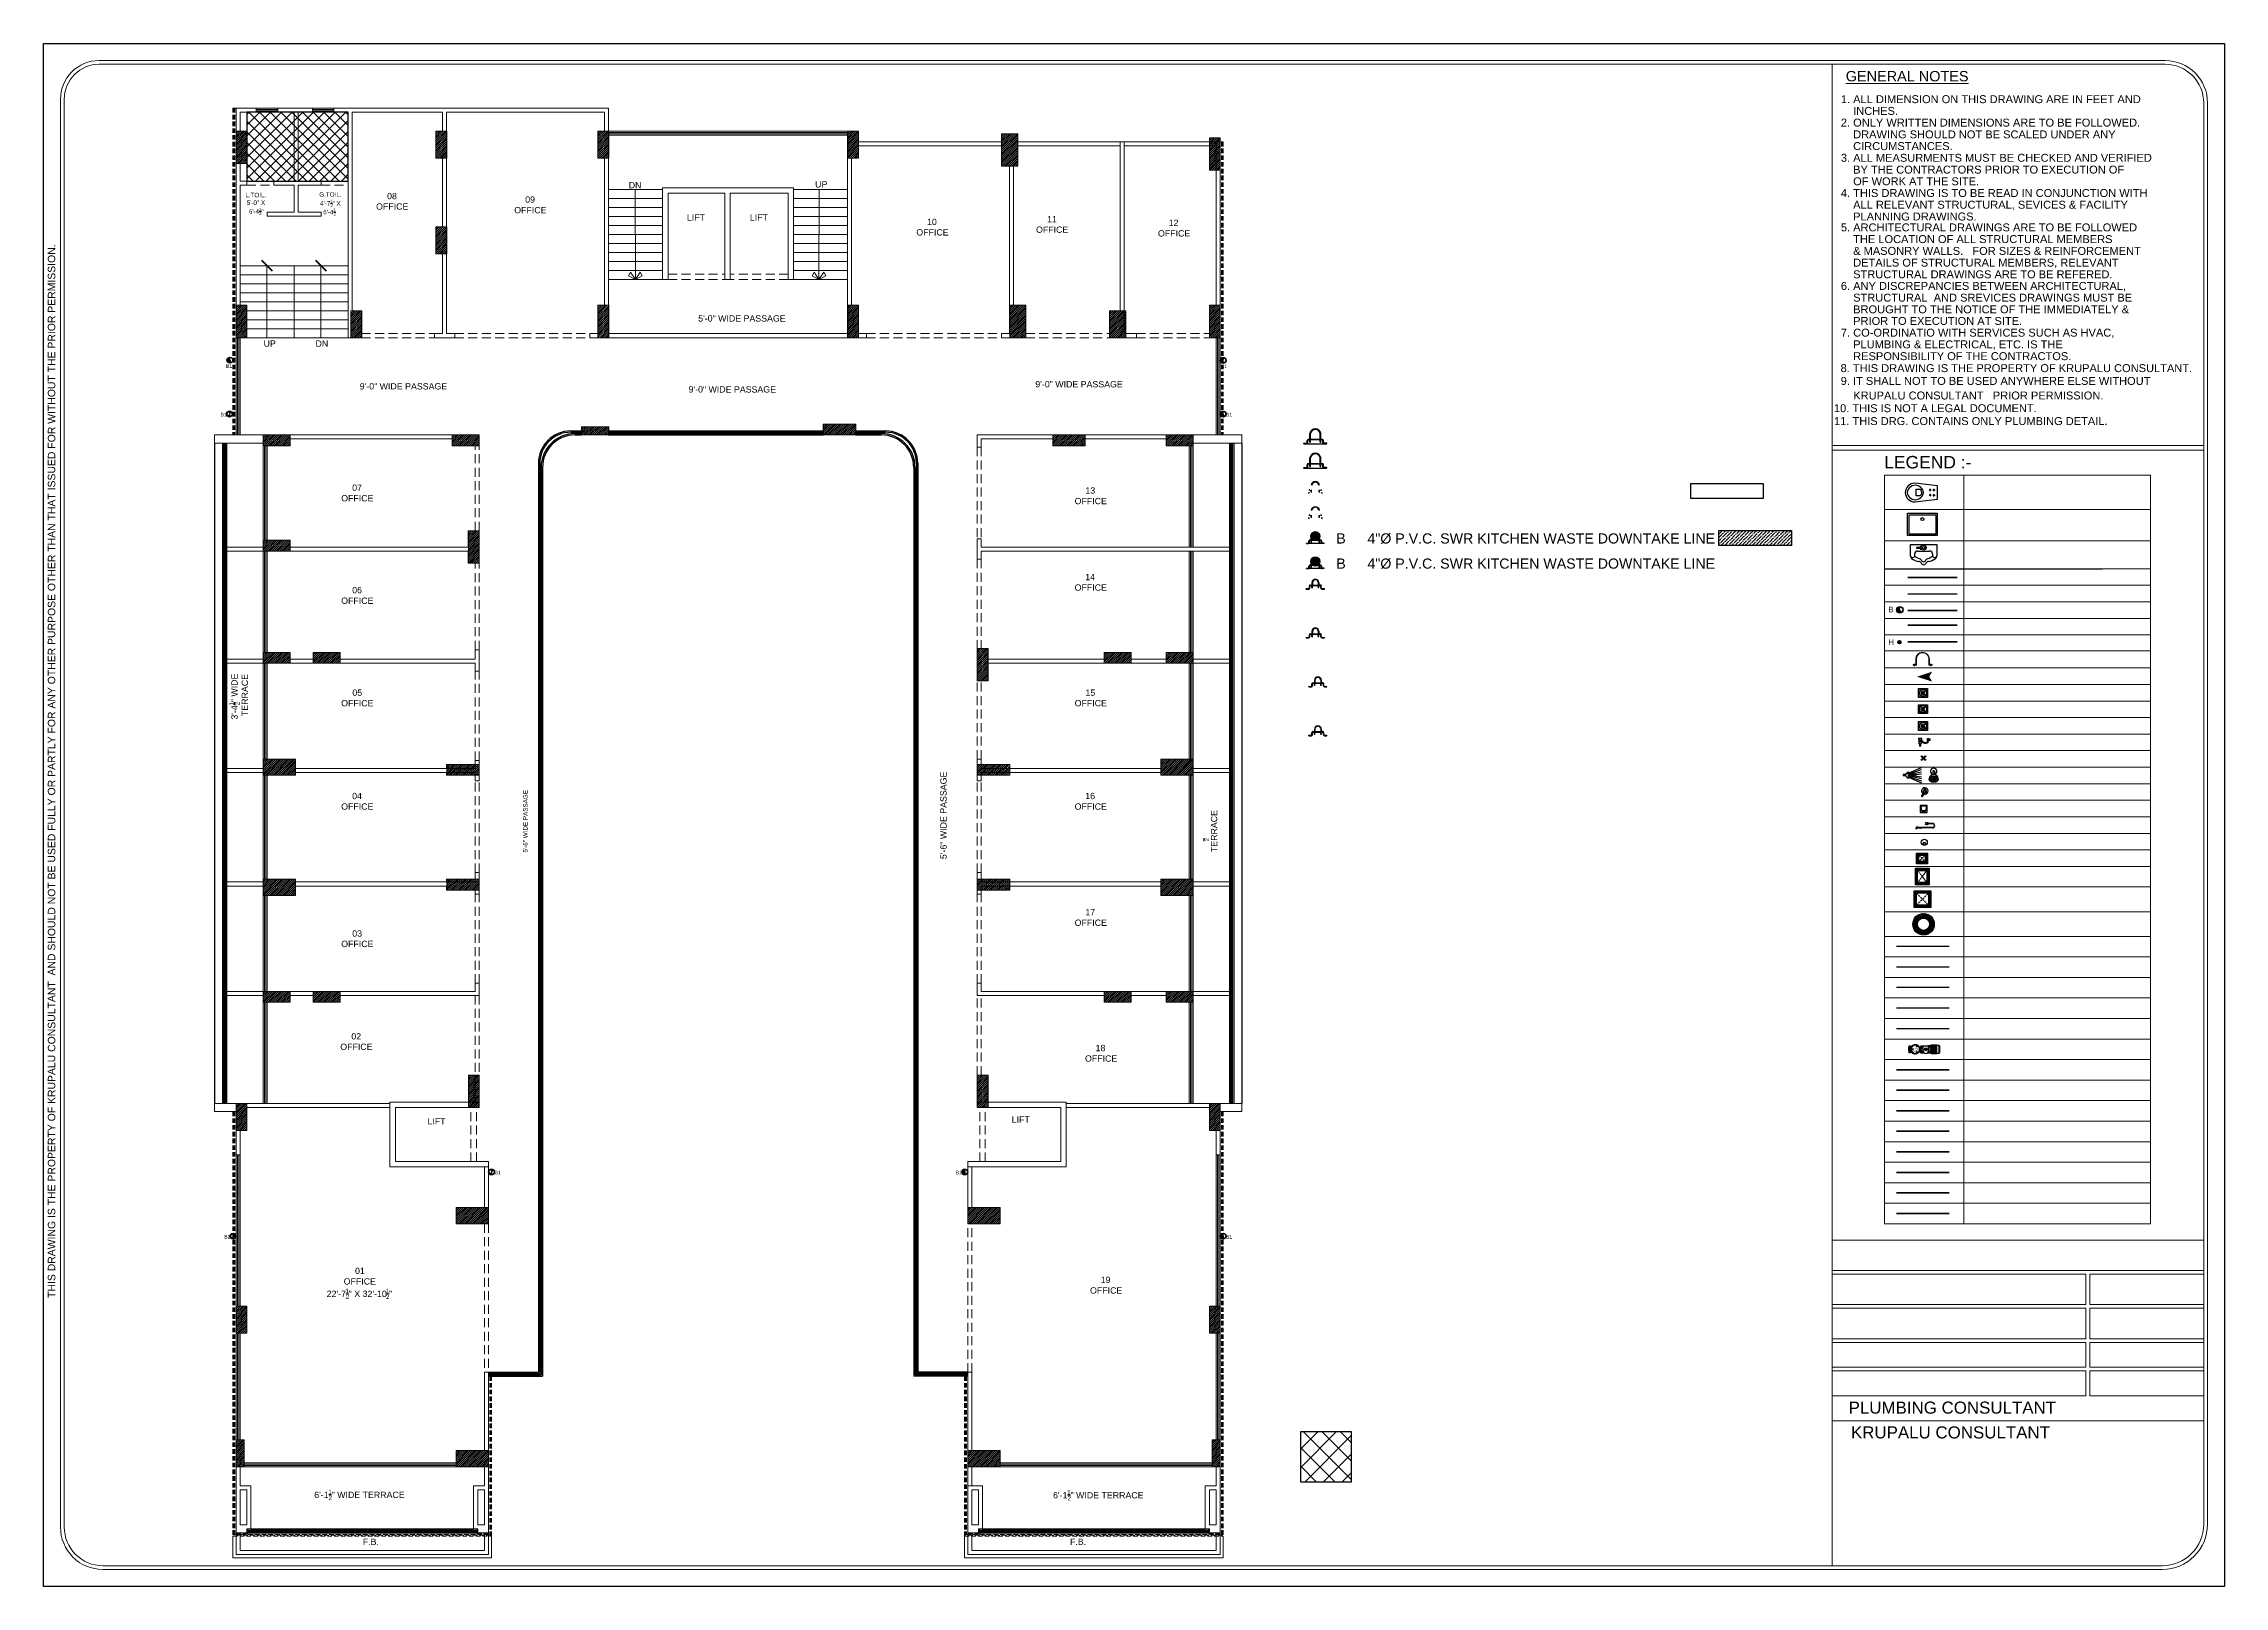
# Model space of a CAD drawing. Header units: inches. Extents: x 1807 to 67852, y 1160 to 20242.
# Drawn here: x 11298 to 13721, y 8125 to 9839 of the extents above; entities that cross this region are included whole.
import ezdxf
from ezdxf.enums import TextEntityAlignment as Align

# ---------------------------------------------------------------- set-up
doc = ezdxf.new("R2010")
doc.units = ezdxf.units.IN
doc.header["$MEASUREMENT"] = 0
doc.linetypes.add('DASHED', pattern=[0.75, 0.5, -0.25])
doc.linetypes.add('DASHED2', pattern=[0.375, 0.25, -0.125])
for name, color, linetype, lineweight in [('0.75 WATER', 192, 'Continuous', 40), ('02WINDOW & DOTTED', 8, 'Continuous', 20), ('1 WATER', 44, 'Continuous', 40), ('1.5 WATER PIPE', 224, 'Continuous', 40), ('12 R.C.C.', 146, 'FENCELINE1', 30), ('18 R.C.C.', 98, 'FENCELINE1', 30), ('2 WATER PIPE', 225, 'Continuous', 40), ('2.5 WATER PIPE', 4, 'Continuous', 40), ('3 WATER PIPE', 3, 'Continuous', 40), ('4 R.C.C.', 6, 'FENCELINE1', 30), ('4 upvc pip', 5, 'Continuous', 30), ('4 upvc pip hatch', 6, 'Continuous', 5), ('4. UPCV', 6, 'Continuous', 30), ('4WATER PIPE', 36, 'Continuous', 40), ('9 R.C.C.', 15, 'FENCELINE1', 30), ('A-HATCH', 252, 'Continuous', 13), ('Bathing', 3, 'Continuous', 30), ('BLOCK', 7, 'Continuous', 0), ('COLD WATER', 4, 'Continuous', 30), ('column_01', 7, 'Continuous', 18), ('HATCH', 8, 'Continuous', 0), ('HOT LINE', 1, 'Continuous', 30), ('HOT LINE HATCH', 1, 'Continuous', 5), ('LEGEND', 7, 'Continuous', 15), ('M.H.', 1, 'Continuous', 30), ('Nstair', 8, 'Continuous', 20), ('P_SANITARY FIXTURE', 151, 'Continuous', 5), ('RAILING', 8, 'Continuous', 25), ('RAIN WATER', 32, 'Continuous', 30), ('SHOP TEXT', 7, 'Continuous', 15), ('STCPL-P-DOMESTIC WATER PIPE', 150, 'DOMESTIC WATER SUPPLY PIPE LINE', 9), ('STCPL-P-U.CLAMP', 7, 'Continuous', 9), ('SUNK', 216, 'Continuous', 30), ('SUNK HTACH', 165, 'Continuous', 15), ('wall', 7, 'Continuous', 20), ('WALLS', 7, 'Continuous', 20)]:
    doc.layers.add(name, color=color, linetype=linetype, lineweight=lineweight)
doc.layers.add('1.75', color=106, linetype='Continuous', lineweight=40, true_color=0x006b19)
doc.layers.add('6 R.C.C.', color=56, linetype='FENCELINE1', lineweight=30, true_color=0x707000)
doc.layers.add('P_DOMESTIC', color=142, linetype='Continuous')
doc.layers.add('STCPL-P-SW_TEXT', color=7, linetype='Continuous')
doc.styles.add('Krupalu', font='arial.ttf', dxfattribs={"height": 8})
doc.styles.add('Krupalu 1', font='arial.ttf')
doc.styles.add('SCALE_48', font='sylfaen.ttf', dxfattribs={"height": 5})
doc.linetypes.add('DOMESTIC WATER SUPPLY PIPE LINE', pattern='A,0.5,-0.2,["DWS",Standard,S=0.1,R=0,X=-0.1,Y=-0.05],-0.25', length=0.95)
doc.linetypes.add('FENCELINE1', pattern='A,0.25,-0.1,[133,ltypeshp.shx,S=0.1,R=0,X=-0.1,Y=0],-0.1,1', length=1.45)
doc.dimstyles.new('SCALE_48', dxfattribs={"dimtxt": 5, "dimasz": 1, "dimexe": 1.5, "dimexo": 1.5, "dimgap": 0.09, "dimtad": 0, "dimzin": 0, "dimdsep": 46, "dimlunit": 4, "dimtxsty": 'SCALE_48', "dimblk": 'ARCHTICK', "dimcen": 0, "dimdle": 1.5, "dimclrd": 256, "dimclre": 256, "dimclrt": 7, "dimadec": 0, "dimazin": 0, "dimtfac": 1, "dimtofl": 0, "dimtmove": 1, "dimatfit": 0, "dimldrblk": 'ARCHTICK', "dimfxl": 1, "dimtolj": 1, "dimtzin": 0, "dimlwd": -1, "dimlwe": -1, "dimarcsym": 0})
pattern_1 = [(45, (0, -2407.892), (-1.0606601718, 1.0606601718), [])]
pattern_2 = [(45, (10798.2515, -55328.927), (-5.9662135, 5.9662135), []), (135, (10798.2515, -55328.927), (-5.9662135, -5.9662135), [])]
pattern_3 = [(45, (12407.19628, 6419.67034), (-0.20375861, 0.20375861), []), (45, (12407.40004, 6419.67034), (-0.20375861, 0.20375861), [0.144079095, -0.072039548])]
pattern_4 = [(135, (13020.54735, 6419.67034), (0.20375861, 0.20375861), []), (135, (13020.3436, 6419.67034), (0.20375861, 0.20375861), [0.144079095, -0.072039548])]
pattern_5 = [(135, (13020.54735, 6365.31502), (0.20375861, 0.20375861), []), (135, (13020.3436, 6365.31502), (0.20375861, 0.20375861), [0.144079095, -0.072039548])]
pattern_6 = [(45, (12407.19628, 6365.31502), (-0.20375861, 0.20375861), []), (45, (12407.40004, 6365.31502), (-0.20375861, 0.20375861), [0.144079095, -0.072039548])]
pattern_7 = [(45, (12404.3791, 6528.17123), (-0.20375861, 0.20375861), []), (45, (12404.58286, 6528.17123), (-0.20375861, 0.20375861), [0.144079095, -0.072039548])]
pattern_8 = [(135, (13017.73017, 6528.17123), (0.20375861, 0.20375861), []), (135, (13017.5264, 6528.17123), (0.20375861, 0.20375861), [0.144079095, -0.072039548])]
pattern_9 = [(135, (13017.73017, 6474.02567), (0.20375861, 0.20375861), []), (135, (13017.5264, 6474.02567), (0.20375861, 0.20375861), [0.144079095, -0.072039548])]
pattern_10 = [(45, (12404.3791, 6474.02567), (-0.20375861, 0.20375861), []), (45, (12404.58286, 6474.02567), (-0.20375861, 0.20375861), [0.144079095, -0.072039548])]

msp = doc.modelspace()

# ---------------------------------------------------------------- texts
at = {"layer": '4. UPCV', "ltscale": 10, "style": 'Krupalu 1'}
for p in [(11500.7, 9478.7), (12606.1, 9478.4), (11494.6, 9424.8), (12611.7, 9424.8), (11799, 8583), (12311.3, 8583), (11498.6, 8511.7), (12611.7, 8511.7)]:
    msp.add_text('B1', height=4, dxfattribs=at).set_placement(p)
at = {"layer": '4. UPCV', "ltscale": 50, "style": 'Krupalu'}
for s, height, p in [('B', 11.3, (12734.3, 9283.6)), ('4"%%C P.V.C. SWR KITCHEN WASTE DOWNTAKE LINE ', 11.279, (12768.9, 9283.6)), ('B', 11.3, (12734.3, 9255.7)), ('4"%%C P.V.C. SWR KITCHEN WASTE DOWNTAKE LINE ', 11.279, (12768.9, 9255.7)), ('B', 6.22, (13347.7, 9207.3))]:
    msp.add_text(s, height=height, dxfattribs=at).set_placement(p)
at = {"layer": 'BLOCK', "style": 'Krupalu'}
for s, p in [('1. ALL DIMENSION ON THIS DRAWING ARE IN FEET AND', (13295, 9772.7)), ('    INCHES.', (13295, 9759.7)), ('2. ONLY WRITTEN DIMENSIONS ARE TO BE FOLLOWED.', (13295, 9746.7)), ('    DRAWING SHOULD NOT BE SCALED UNDER ANY ', (13295, 9733.6)), ('    CIRCUMSTANCES.', (13295, 9720.6)), ('3. ALL MEASURMENTS MUST BE CHECKED AND VERIFIED  ', (13295, 9707.6)), ('    BY THE CONTRACTORS PRIOR TO EXECUTION OF', (13295, 9694.5)), ('4. THIS DRAWING IS TO BE READ IN CONJUNCTION WITH ', (13295, 9668.5)), ('    OF WORK AT THE SITE.', (13295, 9681.5)), ('    ALL RELEVANT STRUCTURAL, SEVICES & FACILITY  ', (13295, 9655.5)), ('    PLANNING DRAWINGS.  ', (13295, 9642.4)), ('5. ARCHITECTURAL DRAWINGS ARE TO BE FOLLOWED ', (13295, 9630.3)), ('    THE LOCATION OF ALL STRUCTURAL MEMBERS ', (13295, 9617.3)), ('    & MASONRY WALLS.   FOR SIZES & REINFORCEMENT', (13295, 9604.2)), ('    DETAILS OF STRUCTURAL MEMBERS, RELEVANT ', (13295, 9591.2)), ('6. ANY DISCREPANCIES BETWEEN ARCHITECTURAL,', (13295, 9565.3)), ('    STRUCTURAL DRAWINGS ARE TO BE REFERED.', (13295, 9578.2)), ('    STRUCTURAL  AND SREVICES DRAWINGS MUST BE  ', (13295, 9552.3)), ('    BROUGHT TO THE NOTICE OF THE IMMEDIATELY & ', (13295, 9539.3)), ('    PRIOR TO EXECUTION AT SITE. ', (13295, 9526.4)), ('7. CO-ORDINATIO WITH SERVICES SUCH AS HVAC,', (13295, 9513.4)), ('    PLUMBING & ELECTRICAL, ETC. IS THE ', (13295, 9500.4)), ('8. THIS DRAWING IS THE PROPERTY OF KRUPALU CONSULTANT. ', (13294.7, 9474)), ('    RESPONSIBILITY OF THE CONTRACTOS.', (13295, 9487.3)), ('9. IT SHALL NOT TO BE USED ANYWHERE ELSE WITHOUT  ', (13294.8, 9459.8)), ('KRUPALU CONSULTANT   PRIOR PERMISSION.', (13308.8, 9443.6)), ('10. THIS IS NOT A LEGAL DOCUMENT. ', (13287.3, 9429.5)), ('11. THIS DRG. CONTAINS ONLY PLUMBING DETAIL.', (13287.4, 9415.2))]:
    msp.add_text(s, height=8.799, dxfattribs=at).set_placement(p)
msp.add_text('THIS DRAWING IS THE PROPERTY OF KRUPALU CONSULTANT  AND SHOULD NOT BE USED FULLY OR PARTLY FOR ANY OTHER PURPOSE OTHER THAN THAT ISSUED FOR WITHOUT THE PRIOR PERMISSION.', height=8.2835, rotation=90, dxfattribs=at).set_placement((11310.9, 8445.8))
at = {"layer": 'BLOCK', "insert": (13300.4, 9808.4), "char_height": 11.492, "attachment_point": 1, "style": 'Krupalu'}
msp.add_mtext('{\\LGENERAL NOTES}', dxfattribs=at)
at = {"layer": 'HOT LINE', "style": 'Krupalu'}
for s, height, p in [('H', 6.22, (13347.7, 9170.9)), ('PLUMBING CONSULTANT', 13.439, (13303.6, 8317.2)), ('KRUPALU CONSULTANT                          ', 13.439, (13306.2, 8289.7))]:
    msp.add_text(s, height=height, dxfattribs=at).set_placement(p)
at = {"layer": 'SHOP TEXT', "ltscale": 0.1, "style": 'Krupalu 1'}
for s, height, p in [('L.TOIL.', 5, (11522.1, 9668.1)), ('L.TOIL.', 5, (11522.1, 9668.1)), ('L.TOIL.', 5, (11522.1, 9668.1)), ('L.TOIL.', 5, (11522.1, 9668.1)), ('G.TOIL.', 5, (11604.2, 9668.8)), ('G.TOIL.', 5, (11604.2, 9668.8)), ('G.TOIL.', 5, (11604.2, 9668.8)), ('G.TOIL.', 5, (11604.2, 9668.8)), ('08 ', 7, (11679.6, 9666)), ('08 ', 7, (11679.6, 9666)), ('08 ', 7, (11679.6, 9666)), ('08 ', 7, (11679.6, 9666)), ('09 ', 7, (11833.1, 9662.1)), ('09 ', 7, (11833.1, 9662.1)), ('09 ', 7, (11833.1, 9662.1)), ('09 ', 7, (11833.1, 9662.1)), ('DN', 7, (11948.1, 9678.1)), ('DN', 7, (11948.1, 9678.1)), ('DN', 7, (11948.1, 9678.1)), ('DN', 7, (11948.1, 9678.1)), ('UP', 7, (12155.2, 9679)), ('UP', 7, (12155.2, 9679)), ('UP', 7, (12155.2, 9679)), ('UP', 7, (12155.2, 9679)), ('5\'-0" X ', 5, (11523.6, 9659.7)), ('5\'-0" X ', 5, (11523.6, 9659.7)), ('5\'-0" X ', 5, (11523.6, 9659.7)), ('5\'-0" X ', 5, (11523.6, 9659.7)), ("6'-4", 5, (11526, 9649.9)), ("6'-4", 5, (11526, 9649.9)), ("6'-4", 5, (11526, 9649.9)), ("6'-4", 5, (11526, 9649.9)), ('1', 3.5, (11537.2, 9652.9)), ('1', 3.5, (11537.2, 9652.9)), ('1', 3.5, (11537.2, 9652.9)), ('1', 3.5, (11537.2, 9652.9)), ('2', 3.5, (11537.4, 9648.3)), ('2', 3.5, (11537.4, 9648.3)), ('2', 3.5, (11537.4, 9648.3)), ('2', 3.5, (11537.4, 9648.3)), ('"', 5, (11539.9, 9649.9)), ('"', 5, (11539.9, 9649.9)), ('"', 5, (11539.9, 9649.9)), ('"', 5, (11539.9, 9649.9)), ("4'-7", 5, (11605.1, 9658.9)), ("4'-7", 5, (11605.1, 9658.9)), ("4'-7", 5, (11605.1, 9658.9)), ("4'-7", 5, (11605.1, 9658.9)), ("6'-4", 5, (11608.6, 9649.2)), ("6'-4", 5, (11608.6, 9649.2)), ("6'-4", 5, (11608.6, 9649.2)), ("6'-4", 5, (11608.6, 9649.2)), ('1', 3.5, (11616.3, 9662)), ('1', 3.5, (11616.3, 9662)), ('1', 3.5, (11616.3, 9662)), ('1', 3.5, (11616.3, 9662)), ('2', 3.5, (11616.6, 9657.4)), ('2', 3.5, (11616.6, 9657.4)), ('2', 3.5, (11616.6, 9657.4)), ('2', 3.5, (11616.6, 9657.4)), ('" X ', 5, (11619, 9658.9)), ('" X ', 5, (11619, 9658.9)), ('" X ', 5, (11619, 9658.9)), ('" X ', 5, (11619, 9658.9)), ('1', 3.5, (11619.8, 9652.3)), ('1', 3.5, (11619.8, 9652.3)), ('1', 3.5, (11619.8, 9652.3)), ('1', 3.5, (11619.8, 9652.3)), ('2', 3.5, (11620.1, 9647.6)), ('2', 3.5, (11620.1, 9647.6)), ('2', 3.5, (11620.1, 9647.6)), ('2', 3.5, (11620.1, 9647.6)), ('"', 5, (11622.5, 9649.2)), ('"', 5, (11622.5, 9649.2)), ('"', 5, (11622.5, 9649.2)), ('"', 5, (11622.5, 9649.2)), ('OFFICE', 7, (11667.4, 9654.4)), ('OFFICE', 7, (11667.4, 9654.4)), ('OFFICE', 7, (11667.4, 9654.4)), ('OFFICE', 7, (11667.4, 9654.4)), ('OFFICE', 7, (11820.9, 9650.4)), ('OFFICE', 7, (11820.9, 9650.4)), ('OFFICE', 7, (11820.9, 9650.4)), ('OFFICE', 7, (11820.9, 9650.4)), ('LIFT', 7, (12012.8, 9642.3)), ('LIFT', 7, (12012.8, 9642.3)), ('LIFT', 7, (12012.8, 9642.3)), ('LIFT', 7, (12012.8, 9642.3)), ('LIFT', 7, (12082.7, 9642.3)), ('LIFT', 7, (12082.7, 9642.3)), ('LIFT', 7, (12082.7, 9642.3)), ('LIFT', 7, (12082.7, 9642.3)), ('10', 7, (12279.6, 9637.3)), ('10', 7, (12279.6, 9637.3)), ('10', 7, (12279.6, 9637.3)), ('10', 7, (12279.6, 9637.3)), ('11', 7, (12413, 9640.3)), ('11', 7, (12413, 9640.3)), ('11', 7, (12413, 9640.3)), ('11', 7, (12413, 9640.3)), ('OFFICE', 7, (12267.7, 9625.7)), ('OFFICE', 7, (12267.7, 9625.7)), ('OFFICE', 7, (12267.7, 9625.7)), ('OFFICE', 7, (12267.7, 9625.7)), ('OFFICE', 7, (12400.7, 9628.7)), ('OFFICE', 7, (12400.7, 9628.7)), ('OFFICE', 7, (12400.7, 9628.7)), ('OFFICE', 7, (12400.7, 9628.7)), ('OFFICE', 7, (12536.2, 9624.6)), ('OFFICE', 7, (12536.2, 9624.6)), ('OFFICE', 7, (12536.2, 9624.6)), ('OFFICE', 7, (12536.2, 9624.6)), ('12 ', 7, (12548.1, 9636.3)), ('12 ', 7, (12548.1, 9636.3)), ('12 ', 7, (12548.1, 9636.3)), ('12 ', 7, (12548.1, 9636.3)), ('5\'-0" WIDE PASSAGE', 7, (12025.3, 9530.1)), ('5\'-0" WIDE PASSAGE', 7, (12025.3, 9530.1)), ('5\'-0" WIDE PASSAGE', 7, (12025.3, 9530.1)), ('5\'-0" WIDE PASSAGE', 7, (12025.3, 9530.1)), ('UP', 7, (11542.4, 9502.2)), ('UP', 7, (11542.4, 9502.2)), ('UP', 7, (11542.4, 9502.2)), ('UP', 7, (11542.4, 9502.2)), ('DN', 7, (11600.1, 9502.2)), ('DN', 7, (11600.1, 9502.2)), ('DN', 7, (11600.1, 9502.2)), ('DN', 7, (11600.1, 9502.2)), ('9\'-0" WIDE PASSAGE', 7, (11649.2, 9454.7)), ('9\'-0" WIDE PASSAGE', 7, (11649.2, 9454.7)), ('9\'-0" WIDE PASSAGE', 7, (11649.2, 9454.7)), ('9\'-0" WIDE PASSAGE', 7, (11649.2, 9454.7)), ('9\'-0" WIDE PASSAGE', 7, (12014.6, 9451.3)), ('9\'-0" WIDE PASSAGE', 7, (12014.6, 9451.3)), ('9\'-0" WIDE PASSAGE', 7, (12014.6, 9451.3)), ('9\'-0" WIDE PASSAGE', 7, (12014.6, 9451.3)), ('9\'-0" WIDE PASSAGE', 7, (12399.9, 9457)), ('9\'-0" WIDE PASSAGE', 7, (12399.9, 9457)), ('9\'-0" WIDE PASSAGE', 7, (12399.9, 9457)), ('9\'-0" WIDE PASSAGE', 7, (12399.9, 9457)), ('OFFICE', 7, (11628.6, 9330.4)), ('OFFICE', 7, (11628.6, 9330.4)), ('OFFICE', 7, (11628.6, 9330.4)), ('OFFICE', 7, (11628.6, 9330.4)), ('07', 7, (11640.8, 9342.1)), ('07', 7, (11640.8, 9342.1)), ('07', 7, (11640.8, 9342.1)), ('07', 7, (11640.8, 9342.1)), ('OFFICE', 7, (12443.6, 9327.3)), ('OFFICE', 7, (12443.6, 9327.3)), ('OFFICE', 7, (12443.6, 9327.3)), ('OFFICE', 7, (12443.6, 9327.3)), ('13 ', 7, (12455.5, 9339)), ('13 ', 7, (12455.5, 9339)), ('13 ', 7, (12455.5, 9339)), ('13 ', 7, (12455.5, 9339)), ('06 ', 7, (11640.8, 9228.3)), ('06 ', 7, (11640.8, 9228.3)), ('06 ', 7, (11640.8, 9228.3)), ('06 ', 7, (11640.8, 9228.3)), ('OFFICE', 7, (12443.6, 9231.2)), ('OFFICE', 7, (12443.6, 9231.2)), ('OFFICE', 7, (12443.6, 9231.2)), ('OFFICE', 7, (12443.6, 9231.2)), ('14 ', 7, (12455.4, 9242.9)), ('14 ', 7, (12455.4, 9242.9)), ('14 ', 7, (12455.4, 9242.9)), ('14 ', 7, (12455.4, 9242.9)), ('OFFICE', 7, (11628.6, 9216.6)), ('OFFICE', 7, (11628.6, 9216.6)), ('OFFICE', 7, (11628.6, 9216.6)), ('OFFICE', 7, (11628.6, 9216.6)), ('05 ', 7, (11641, 9114.5)), ('05 ', 7, (11641, 9114.5)), ('05 ', 7, (11641, 9114.5)), ('05 ', 7, (11641, 9114.5)), ('15 ', 7, (12455.6, 9114.5)), ('15 ', 7, (12455.6, 9114.5)), ('15 ', 7, (12455.6, 9114.5)), ('15 ', 7, (12455.6, 9114.5)), ('OFFICE', 7, (11628.6, 9102.8)), ('OFFICE', 7, (11628.6, 9102.8)), ('OFFICE', 7, (11628.6, 9102.8)), ('OFFICE', 7, (11628.6, 9102.8)), ('OFFICE', 7, (12443.6, 9102.8)), ('OFFICE', 7, (12443.6, 9102.8)), ('OFFICE', 7, (12443.6, 9102.8)), ('OFFICE', 7, (12443.6, 9102.8)), ('OFFICE', 7, (11628.6, 8988)), ('OFFICE', 7, (11628.6, 8988)), ('OFFICE', 7, (11628.6, 8988)), ('OFFICE', 7, (11628.6, 8988)), ('04 ', 7, (11640.8, 8999.7)), ('04 ', 7, (11640.8, 8999.7)), ('04 ', 7, (11640.8, 8999.7)), ('04 ', 7, (11640.8, 8999.7)), ('OFFICE', 7, (12443.6, 8988)), ('OFFICE', 7, (12443.6, 8988)), ('OFFICE', 7, (12443.6, 8988)), ('OFFICE', 7, (12443.6, 8988)), ('16', 7, (12455.4, 8999.7)), ('16', 7, (12455.4, 8999.7)), ('16', 7, (12455.4, 8999.7)), ('16', 7, (12455.4, 8999.7)), ('17 ', 7, (12455.5, 8870.7)), ('17 ', 7, (12455.5, 8870.7)), ('17 ', 7, (12455.5, 8870.7)), ('17 ', 7, (12455.5, 8870.7)), ('03', 7, (11640.9, 8847)), ('03', 7, (11640.9, 8847)), ('03', 7, (11640.9, 8847)), ('03', 7, (11640.9, 8847)), ('OFFICE', 7, (12443.6, 8859)), ('OFFICE', 7, (12443.6, 8859)), ('OFFICE', 7, (12443.6, 8859)), ('OFFICE', 7, (12443.6, 8859)), ('OFFICE', 7, (11628.6, 8835.4)), ('OFFICE', 7, (11628.6, 8835.4)), ('OFFICE', 7, (11628.6, 8835.4)), ('OFFICE', 7, (11628.6, 8835.4)), ('OFFICE', 7, (11627.6, 8721.2)), ('OFFICE', 7, (11627.6, 8721.2)), ('OFFICE', 7, (11627.6, 8721.2)), ('OFFICE', 7, (11627.6, 8721.2)), ('02', 7, (11639.9, 8732.8)), ('02', 7, (11639.9, 8732.8)), ('02', 7, (11639.9, 8732.8)), ('02', 7, (11639.9, 8732.8)), ('18 ', 7, (12466.9, 8719.8)), ('18 ', 7, (12466.9, 8719.8)), ('18 ', 7, (12466.9, 8719.8)), ('18 ', 7, (12466.9, 8719.8)), ('OFFICE', 7, (12455.1, 8708.1)), ('OFFICE', 7, (12455.1, 8708.1)), ('OFFICE', 7, (12455.1, 8708.1)), ('OFFICE', 7, (12455.1, 8708.1)), ('LIFT', 7, (11724.5, 8638.4)), ('LIFT', 7, (11724.5, 8638.4)), ('LIFT', 7, (11724.5, 8638.4)), ('LIFT', 7, (11724.5, 8638.4)), ('LIFT', 7, (12373.7, 8640.3)), ('LIFT', 7, (12373.7, 8640.3)), ('LIFT', 7, (12373.7, 8640.3)), ('LIFT', 7, (12373.7, 8640.3)), ('OFFICE', 7, (11631.4, 8460.6)), ('OFFICE', 7, (11631.4, 8460.6)), ('OFFICE', 7, (11631.4, 8460.6)), ('OFFICE', 7, (11631.4, 8460.6)), ('01 ', 7, (11644, 8472.3)), ('01 ', 7, (11644, 8472.3)), ('01 ', 7, (11644, 8472.3)), ('01 ', 7, (11644, 8472.3)), ('OFFICE', 7, (12460.7, 8450.6)), ('OFFICE', 7, (12460.7, 8450.6)), ('OFFICE', 7, (12460.7, 8450.6)), ('OFFICE', 7, (12460.7, 8450.6)), ('19 ', 7, (12472.5, 8462.3)), ('19 ', 7, (12472.5, 8462.3)), ('19 ', 7, (12472.5, 8462.3)), ('19 ', 7, (12472.5, 8462.3)), ("22'-7", 7, (11612.5, 8446.8)), ("22'-7", 7, (11612.5, 8446.8)), ("22'-7", 7, (11612.5, 8446.8)), ("22'-7", 7, (11612.5, 8446.8)), ('1', 4.9, (11633.3, 8451.1)), ('1', 4.9, (11633.3, 8451.1)), ('1', 4.9, (11633.3, 8451.1)), ('1', 4.9, (11633.3, 8451.1)), ('2', 4.9, (11633.6, 8444.6)), ('2', 4.9, (11633.6, 8444.6)), ('2', 4.9, (11633.6, 8444.6)), ('2', 4.9, (11633.6, 8444.6)), ('" X 32\'-10', 7, (11637, 8446.8)), ('" X 32\'-10', 7, (11637, 8446.8)), ('" X 32\'-10', 7, (11637, 8446.8)), ('" X 32\'-10', 7, (11637, 8446.8)), ('1', 4.9, (11678.1, 8451.1)), ('1', 4.9, (11678.1, 8451.1)), ('1', 4.9, (11678.1, 8451.1)), ('1', 4.9, (11678.1, 8451.1)), ('2', 4.9, (11678.4, 8444.6)), ('2', 4.9, (11678.4, 8444.6)), ('2', 4.9, (11678.4, 8444.6)), ('2', 4.9, (11678.4, 8444.6)), ('"', 7, (11681.8, 8446.8)), ('"', 7, (11681.8, 8446.8)), ('"', 7, (11681.8, 8446.8)), ('"', 7, (11681.8, 8446.8)), ("6'-1", 7, (11598.6, 8223.5)), ("6'-1", 7, (11598.6, 8223.5)), ("6'-1", 7, (11598.6, 8223.5)), ("6'-1", 7, (11598.6, 8223.5)), ('1', 4.9, (11614.3, 8227.8)), ('1', 4.9, (11614.3, 8227.8)), ('1', 4.9, (11614.3, 8227.8)), ('1', 4.9, (11614.3, 8227.8)), ('2', 4.9, (11614.6, 8221.3)), ('2', 4.9, (11614.6, 8221.3)), ('2', 4.9, (11614.6, 8221.3)), ('2', 4.9, (11614.6, 8221.3)), ('" WIDE TERRACE', 7, (11618, 8223.5)), ('" WIDE TERRACE', 7, (11618, 8223.5)), ('" WIDE TERRACE', 7, (11618, 8223.5)), ('" WIDE TERRACE', 7, (11618, 8223.5)), ("6'-1", 7, (12419.6, 8223.1)), ("6'-1", 7, (12419.6, 8223.1)), ("6'-1", 7, (12419.6, 8223.1)), ("6'-1", 7, (12419.6, 8223.1)), ('1', 4.9, (12435.3, 8227.4)), ('1', 4.9, (12435.3, 8227.4)), ('1', 4.9, (12435.3, 8227.4)), ('1', 4.9, (12435.3, 8227.4)), ('2', 4.9, (12435.7, 8220.9)), ('2', 4.9, (12435.7, 8220.9)), ('2', 4.9, (12435.7, 8220.9)), ('2', 4.9, (12435.7, 8220.9)), ('" WIDE TERRACE', 7, (12439, 8223.1)), ('" WIDE TERRACE', 7, (12439, 8223.1)), ('" WIDE TERRACE', 7, (12439, 8223.1)), ('" WIDE TERRACE', 7, (12439, 8223.1)), ('F.B.', 7, (11652.6, 8171.5)), ('F.B.', 7, (11652.6, 8171.5)), ('F.B.', 7, (11652.6, 8171.5)), ('F.B.', 7, (11652.6, 8171.5)), ('F.B.', 7, (12438.4, 8171.5)), ('F.B.', 7, (12438.4, 8171.5)), ('F.B.', 7, (12438.4, 8171.5)), ('F.B.', 7, (12438.4, 8171.5))]:
    msp.add_text(s, height=height, dxfattribs=at).set_placement(p)
for s, height, p in [('" WIDE ', 7, (11513.5, 9107.4)), ('" WIDE ', 7, (11513.5, 9107.4)), ('" WIDE ', 7, (11513.5, 9107.4)), ('" WIDE ', 7, (11513.5, 9107.4)), ('TERRACE', 7, (11525, 9092)), ('TERRACE', 7, (11525, 9092)), ('TERRACE', 7, (11525, 9092)), ('TERRACE', 7, (11525, 9092)), ('1', 4.9, (11509.1, 9103.7)), ('1', 4.9, (11509.1, 9103.7)), ('1', 4.9, (11509.1, 9103.7)), ('1', 4.9, (11509.1, 9103.7)), ("3'-4", 7, (11513.5, 9088)), ("3'-4", 7, (11513.5, 9088)), ("3'-4", 7, (11513.5, 9088)), ("3'-4", 7, (11513.5, 9088)), ('2', 4.9, (11515.7, 9104)), ('2', 4.9, (11515.7, 9104)), ('2', 4.9, (11515.7, 9104)), ('2', 4.9, (11515.7, 9104)), ('5\'-6" WIDE PASSAGE', 7, (12301.3, 8933.1)), ('5\'-6" WIDE PASSAGE', 7, (12301.3, 8933.1)), ('5\'-6" WIDE PASSAGE', 7, (12301.3, 8933.1)), ('5\'-6" WIDE PASSAGE', 7, (12301.3, 8933.1)), ('5\'-6" WIDE PASSAGE', 5, (11835.8, 8940.4)), ('5\'-6" WIDE PASSAGE', 5, (11835.8, 8940.4)), ('5\'-6" WIDE PASSAGE', 5, (11835.8, 8940.4)), ('5\'-6" WIDE PASSAGE', 5, (11835.8, 8940.4)), ('TERRACE', 7, (12602, 8940.9)), ('TERRACE', 7, (12602, 8940.9)), ('TERRACE', 7, (12602, 8940.9)), ('TERRACE', 7, (12602, 8940.9)), ('2', 4.9, (12592.7, 8952.9)), ('2', 4.9, (12592.7, 8952.9)), ('2', 4.9, (12592.7, 8952.9)), ('2', 4.9, (12592.7, 8952.9))]:
    msp.add_text(s, height=height, rotation=90, dxfattribs=at).set_placement(p)
at = {"layer": 'STCPL-P-SW_TEXT', "style": 'Krupalu'}
msp.add_text('LEGEND :-', height=13.87, dxfattribs=at).set_placement((13343.2, 9367))

# ---------------------------------------------------------------- blocks, each defined once
blk = doc.blocks.new('rtytrut')
at = {"layer": 'HATCH'}
h = blk.add_hatch(dxfattribs=at)
h.set_pattern_fill('ANSI31', color=256, scale=12, style=0)
h.set_pattern_definition(pattern_1)
h.paths.add_polyline_path([(134969.7, -629836.9), (134969.7, -629872.9), (134957.7, -629872.9), (134957.7, -629836.9)])
h = blk.add_hatch(dxfattribs=at)
h.set_pattern_fill('ANSI31', color=256, scale=12, style=0)
h.set_pattern_definition(pattern_1)
h.paths.add_polyline_path([(135179.7, -629836.9), (135179.7, -629866.9), (135191.7, -629866.9), (135191.7, -629836.9)])
h = blk.add_hatch(dxfattribs=at)
h.set_pattern_fill('ANSI31', color=256, scale=12, style=0)
h.set_pattern_definition(pattern_1)
h.paths.add_polyline_path([(135359.7, -629836.9), (135359.7, -629866.9), (135371.7, -629866.9), (135371.7, -629836.9)])
h = blk.add_hatch(dxfattribs=at)
h.set_pattern_fill('ANSI31', color=256, scale=12, style=0)
h.set_pattern_definition(pattern_1)
h.paths.add_polyline_path([(135649.2, -629836.9), (135649.2, -629866.9), (135637.2, -629866.9), (135637.2, -629836.9)])
h = blk.add_hatch(dxfattribs=at)
h.set_pattern_fill('ANSI31', color=256, scale=12, style=0)
h.set_pattern_definition(pattern_1)
h.paths.add_polyline_path([(135808.2, -629839.9), (135808.2, -629875.9), (135826.2, -629875.9), (135826.2, -629839.9)])
h = blk.add_hatch(dxfattribs=at)
h.set_pattern_fill('ANSI31', color=256, scale=12, style=0)
h.set_pattern_definition(pattern_1)
h.paths.add_polyline_path([(136039.2, -629844.4), (136039.2, -629880.4), (136051.2, -629880.4), (136051.2, -629844.4)])
h = blk.add_hatch(dxfattribs=at)
h.set_pattern_fill('ANSI31', color=256, scale=12, style=0)
h.set_pattern_definition(pattern_1)
h.paths.add_polyline_path([(135179.7, -629973.4), (135179.7, -629943.4), (135191.7, -629943.4), (135191.7, -629973.4)])
h = blk.add_hatch(dxfattribs=at)
h.set_pattern_fill('ANSI31', color=256, scale=12, style=0)
h.set_pattern_definition(pattern_1)
h.paths.add_polyline_path([(134969.7, -630066.4), (134969.7, -630030.4), (134957.7, -630030.4), (134957.7, -630066.4)])
h = blk.add_hatch(dxfattribs=at)
h.set_pattern_fill('ANSI31', color=256, scale=12, style=0)
h.set_pattern_definition(pattern_1)
h.paths.add_polyline_path([(135359.7, -630066.4), (135359.7, -630030.4), (135371.7, -630030.4), (135371.7, -630066.4)])
h = blk.add_hatch(dxfattribs=at)
h.set_pattern_fill('ANSI31', color=256, scale=12, style=0)
h.set_pattern_definition(pattern_1)
h.paths.add_polyline_path([(135649.2, -630066.4), (135649.2, -630030.4), (135637.2, -630030.4), (135637.2, -630066.4)])
h = blk.add_hatch(dxfattribs=at)
h.set_pattern_fill('ANSI31', color=256, scale=12, style=0)
h.set_pattern_definition(pattern_1)
h.paths.add_polyline_path([(135835.2, -630066.4), (135835.2, -630030.4), (135817.2, -630030.4), (135817.2, -630066.4)])
h = blk.add_hatch(dxfattribs=at)
h.set_pattern_fill('ANSI31', color=256, scale=12, style=0)
h.set_pattern_definition(pattern_1)
h.paths.add_polyline_path([(136039.2, -630066.4), (136039.2, -630030.4), (136051.2, -630030.4), (136051.2, -630066.4)])
h = blk.add_hatch(dxfattribs=at)
h.set_pattern_fill('ANSI31', color=256, scale=12, style=0)
h.set_pattern_definition(pattern_1)
h.paths.add_polyline_path([(135085.2, -630066.4), (135085.2, -630036.4), (135097.2, -630036.4), (135097.2, -630066.4)])
h = blk.add_hatch(dxfattribs=at)
h.set_pattern_fill('ANSI31', color=256, scale=12, style=0)
h.set_pattern_definition(pattern_1)
h.paths.add_polyline_path([(135928.2, -630066.4), (135928.2, -630036.4), (135946.2, -630036.4), (135946.2, -630066.4)])
h = blk.add_hatch(dxfattribs=at)
h.set_pattern_fill('ANSI31', color=256, scale=12, style=0)
h.set_pattern_definition(pattern_1)
h.paths.add_polyline_path([(134987.7, -630186.4), (135017.7, -630186.4), (135017.7, -630174.4), (134987.7, -630174.4)])
h = blk.add_hatch(dxfattribs=at)
h.set_pattern_fill('ANSI31', color=256, scale=12, style=0)
h.set_pattern_definition(pattern_1)
h.paths.add_polyline_path([(135227.7, -630186.4), (135197.7, -630186.4), (135197.7, -630174.4), (135227.7, -630174.4)])
h = blk.add_hatch(dxfattribs=at)
h.set_pattern_fill('ANSI31', color=256, scale=12, style=0)
h.set_pattern_definition(pattern_1)
h.paths.add_polyline_path([(135371.7, -630165.4), (135341.7, -630165.4), (135341.7, -630174.4), (135371.7, -630174.4)])
h = blk.add_hatch(dxfattribs=at)
h.set_pattern_fill('ANSI31', color=256, scale=12, style=0)
h.set_pattern_definition(pattern_1)
h.paths.add_polyline_path([(135646.2, -630162.4), (135610.2, -630162.4), (135610.2, -630174.4), (135646.2, -630174.4)])
h = blk.add_hatch(dxfattribs=at)
h.set_pattern_fill('ANSI31', color=256, scale=12, style=0)
h.set_pattern_definition(pattern_1)
h.paths.add_polyline_path([(135865.2, -630186.4), (135901.2, -630186.4), (135901.2, -630174.4), (135865.2, -630174.4)])
h = blk.add_hatch(dxfattribs=at)
h.set_pattern_fill('ANSI31', color=256, scale=12, style=0)
h.set_pattern_definition(pattern_1)
h.paths.add_polyline_path([(136021.2, -630186.4), (135991.2, -630186.4), (135991.2, -630174.4), (136021.2, -630174.4)])
h = blk.add_hatch(dxfattribs=at)
h.set_pattern_fill('ANSI31', color=256, scale=12, style=0)
h.set_pattern_definition(pattern_1)
h.paths.add_polyline_path([(134987.7, -630291.4), (135017.7, -630291.4), (135017.7, -630303.4), (134987.7, -630303.4)])
h = blk.add_hatch(dxfattribs=at)
h.set_pattern_fill('ANSI31', color=256, scale=12, style=0)
h.set_pattern_definition(pattern_1)
h.paths.add_polyline_path([(135215.7, -630280.9), (135215.7, -630316.9), (135227.7, -630316.9), (135227.7, -630280.9)])
h = blk.add_hatch(dxfattribs=at)
h.set_pattern_fill('ANSI31', color=256, scale=12, style=0)
h.set_pattern_definition(pattern_1)
h.paths.add_polyline_path([(134987.7, -630415.9), (135017.7, -630415.9), (135017.7, -630427.9), (134987.7, -630427.9)])
h = blk.add_hatch(dxfattribs=at)
h.set_pattern_fill('ANSI31', color=256, scale=12, style=0)
h.set_pattern_definition(pattern_1)
h.paths.add_polyline_path([(135073.2, -630415.9), (135043.2, -630415.9), (135043.2, -630427.9), (135073.2, -630427.9)])
h = blk.add_hatch(dxfattribs=at)
h.set_pattern_fill('ANSI31', color=256, scale=12, style=0)
h.set_pattern_definition(pattern_1)
h.paths.add_polyline_path([(135793.2, -630411.4), (135793.2, -630447.4), (135781.2, -630447.4), (135781.2, -630411.4)])
h = blk.add_hatch(dxfattribs=at)
h.set_pattern_fill('ANSI31', color=256, scale=12, style=0)
h.set_pattern_definition(pattern_1)
h.paths.add_polyline_path([(135922.2, -630415.9), (135952.2, -630415.9), (135952.2, -630427.9), (135922.2, -630427.9)])
h = blk.add_hatch(dxfattribs=at)
h.set_pattern_fill('ANSI31', color=256, scale=12, style=0)
h.set_pattern_definition(pattern_1)
h.paths.add_polyline_path([(136021.2, -630415.9), (135991.2, -630415.9), (135991.2, -630427.9), (136021.2, -630427.9)])
h = blk.add_hatch(dxfattribs=at)
h.set_pattern_fill('ANSI31', color=256, scale=12, style=0)
h.set_pattern_definition(pattern_1)
h.paths.add_polyline_path([(134987.7, -630534.4), (135023.7, -630534.4), (135023.7, -630552.4), (134987.7, -630552.4)])
h = blk.add_hatch(dxfattribs=at)
h.set_pattern_fill('ANSI31', color=256, scale=12, style=0)
h.set_pattern_definition(pattern_1)
h.paths.add_polyline_path([(135227.7, -630540.4), (135191.7, -630540.4), (135191.7, -630552.4), (135227.7, -630552.4)])
h = blk.add_hatch(dxfattribs=at)
h.set_pattern_fill('ANSI31', color=256, scale=12, style=0)
h.set_pattern_definition(pattern_1)
h.paths.add_polyline_path([(135781.2, -630540.4), (135817.2, -630540.4), (135817.2, -630552.4), (135781.2, -630552.4)])
h = blk.add_hatch(dxfattribs=at)
h.set_pattern_fill('ANSI31', color=256, scale=12, style=0)
h.set_pattern_definition(pattern_1)
h.paths.add_polyline_path([(136021.2, -630534.4), (135985.2, -630534.4), (135985.2, -630552.4), (136021.2, -630552.4)])
h = blk.add_hatch(dxfattribs=at)
h.set_pattern_fill('ANSI31', color=256, scale=12, style=0)
h.set_pattern_definition(pattern_1)
h.paths.add_polyline_path([(134987.7, -630685.9), (135023.7, -630685.9), (135023.7, -630667.9), (134987.7, -630667.9)])
h = blk.add_hatch(dxfattribs=at)
h.set_pattern_fill('ANSI31', color=256, scale=12, style=0)
h.set_pattern_definition(pattern_1)
h.paths.add_polyline_path([(135227.7, -630679.9), (135191.7, -630679.9), (135191.7, -630667.9), (135227.7, -630667.9)])
h = blk.add_hatch(dxfattribs=at)
h.set_pattern_fill('ANSI31', color=256, scale=12, style=0)
h.set_pattern_definition(pattern_1)
h.paths.add_polyline_path([(135781.2, -630679.9), (135817.2, -630679.9), (135817.2, -630667.9), (135781.2, -630667.9)])
h = blk.add_hatch(dxfattribs=at)
h.set_pattern_fill('ANSI31', color=256, scale=12, style=0)
h.set_pattern_definition(pattern_1)
h.paths.add_polyline_path([(136021.2, -630685.9), (135985.2, -630685.9), (135985.2, -630667.9), (136021.2, -630667.9)])
h = blk.add_hatch(dxfattribs=at)
h.set_pattern_fill('ANSI31', color=256, scale=12, style=0)
h.set_pattern_definition(pattern_1)
h.paths.add_polyline_path([(134987.7, -630804.4), (135017.7, -630804.4), (135017.7, -630792.4), (134987.7, -630792.4)])
h = blk.add_hatch(dxfattribs=at)
h.set_pattern_fill('ANSI31', color=256, scale=12, style=0)
h.set_pattern_definition(pattern_1)
h.paths.add_polyline_path([(135073.2, -630804.4), (135043.2, -630804.4), (135043.2, -630792.4), (135073.2, -630792.4)])
h = blk.add_hatch(dxfattribs=at)
h.set_pattern_fill('ANSI31', color=256, scale=12, style=0)
h.set_pattern_definition(pattern_1)
h.paths.add_polyline_path([(135922.2, -630804.4), (135952.2, -630804.4), (135952.2, -630792.4), (135922.2, -630792.4)])
h = blk.add_hatch(dxfattribs=at)
h.set_pattern_fill('ANSI31', color=256, scale=12, style=0)
h.set_pattern_definition(pattern_1)
h.paths.add_polyline_path([(136021.2, -630804.4), (135991.2, -630804.4), (135991.2, -630792.4), (136021.2, -630792.4)])
h = blk.add_hatch(dxfattribs=at)
h.set_pattern_fill('ANSI31', color=256, scale=12, style=0)
h.set_pattern_definition(pattern_1)
h.paths.add_polyline_path([(135215.7, -630921.4), (135215.7, -630885.4), (135227.7, -630885.4), (135227.7, -630921.4)])
h = blk.add_hatch(dxfattribs=at)
h.set_pattern_fill('ANSI31', color=256, scale=12, style=0)
h.set_pattern_definition(pattern_1)
h.paths.add_polyline_path([(135793.2, -630921.4), (135793.2, -630885.4), (135781.2, -630885.4), (135781.2, -630921.4)])
h = blk.add_hatch(dxfattribs=at)
h.set_pattern_fill('ANSI31', color=256, scale=12, style=0)
h.set_pattern_definition(pattern_1)
h.paths.add_polyline_path([(134969.7, -630916.9), (134969.7, -630946.9), (134957.7, -630946.9), (134957.7, -630916.9)])
h = blk.add_hatch(dxfattribs=at)
h.set_pattern_fill('ANSI31', color=256, scale=12, style=0)
h.set_pattern_definition(pattern_1)
h.paths.add_polyline_path([(136039.2, -630916.9), (136039.2, -630946.9), (136051.2, -630946.9), (136051.2, -630916.9)])
h = blk.add_hatch(dxfattribs=at)
h.set_pattern_fill('ANSI31', color=256, scale=12, style=0)
h.set_pattern_definition(pattern_1)
h.paths.add_polyline_path([(135238.2, -631032.4), (135202.2, -631032.4), (135202.2, -631050.4), (135238.2, -631050.4)])
h = blk.add_hatch(dxfattribs=at)
h.set_pattern_fill('ANSI31', color=256, scale=12, style=0)
h.set_pattern_definition(pattern_1)
h.paths.add_polyline_path([(135770.7, -631032.4), (135806.7, -631032.4), (135806.7, -631050.4), (135770.7, -631050.4)])
h = blk.add_hatch(dxfattribs=at)
h.set_pattern_fill('ANSI31', color=256, scale=12, style=0)
h.set_pattern_definition(pattern_1)
h.paths.add_polyline_path([(134969.7, -631141.9), (134969.7, -631171.9), (134957.7, -631171.9), (134957.7, -631141.9)])
h = blk.add_hatch(dxfattribs=at)
h.set_pattern_fill('ANSI31', color=256, scale=12, style=0)
h.set_pattern_definition(pattern_1)
h.paths.add_polyline_path([(136039.2, -631141.9), (136039.2, -631171.9), (136051.2, -631171.9), (136051.2, -631141.9)])
h = blk.add_hatch(dxfattribs=at)
h.set_pattern_fill('ANSI31', color=256, scale=12, style=0)
h.set_pattern_definition(pattern_1)
h.paths.add_polyline_path([(134966.7, -631320.4), (134966.7, -631290.4), (134957.7, -631290.4), (134957.7, -631320.4)])
h = blk.add_hatch(dxfattribs=at)
h.set_pattern_fill('ANSI31', color=256, scale=12, style=0)
h.set_pattern_definition(pattern_1)
h.paths.add_polyline_path([(136051.2, -631320.4), (136051.2, -631290.4), (136042.2, -631290.4), (136042.2, -631320.4)])
h = blk.add_hatch(dxfattribs=at)
h.set_pattern_fill('ANSI31', color=256, scale=12, style=0)
h.set_pattern_definition(pattern_1)
h.paths.add_polyline_path([(135238.2, -631302.4), (135202.2, -631302.4), (135202.2, -631320.4), (135238.2, -631320.4)])
h = blk.add_hatch(dxfattribs=at)
h.set_pattern_fill('ANSI31', color=256, scale=12, style=0)
h.set_pattern_definition(pattern_1)
h.paths.add_polyline_path([(135770.7, -631302.4), (135806.7, -631302.4), (135806.7, -631320.4), (135770.7, -631320.4)])
at = {"layer": 'column_01'}
for points in [[(134969.7, -629836.9), (134969.7, -629872.9), (134957.7, -629872.9), (134957.7, -629836.9)], [(135179.7, -629836.9), (135179.7, -629866.9), (135191.7, -629866.9), (135191.7, -629836.9)], [(135359.7, -629836.9), (135359.7, -629866.9), (135371.7, -629866.9), (135371.7, -629836.9)], [(135649.2, -629836.9), (135649.2, -629866.9), (135637.2, -629866.9), (135637.2, -629836.9)], [(135808.2, -629839.9), (135808.2, -629875.9), (135826.2, -629875.9), (135826.2, -629839.9)], [(136039.2, -629844.4), (136039.2, -629880.4), (136051.2, -629880.4), (136051.2, -629844.4)], [(135179.7, -629973.4), (135179.7, -629943.4), (135191.7, -629943.4), (135191.7, -629973.4)], [(134969.7, -630066.4), (134969.7, -630030.4), (134957.7, -630030.4), (134957.7, -630066.4)], [(135359.7, -630066.4), (135359.7, -630030.4), (135371.7, -630030.4), (135371.7, -630066.4)], [(135649.2, -630066.4), (135649.2, -630030.4), (135637.2, -630030.4), (135637.2, -630066.4)], [(135835.2, -630066.4), (135835.2, -630030.4), (135817.2, -630030.4), (135817.2, -630066.4)], [(136039.2, -630066.4), (136039.2, -630030.4), (136051.2, -630030.4), (136051.2, -630066.4)], [(135085.2, -630066.4), (135085.2, -630036.4), (135097.2, -630036.4), (135097.2, -630066.4)], [(135928.2, -630066.4), (135928.2, -630036.4), (135946.2, -630036.4), (135946.2, -630066.4)], [(134987.7, -630186.4), (135017.7, -630186.4), (135017.7, -630174.4), (134987.7, -630174.4)], [(135227.7, -630186.4), (135197.7, -630186.4), (135197.7, -630174.4), (135227.7, -630174.4)], [(135371.7, -630165.4), (135341.7, -630165.4), (135341.7, -630174.4), (135371.7, -630174.4)], [(135646.2, -630162.4), (135610.2, -630162.4), (135610.2, -630174.4), (135646.2, -630174.4)], [(135865.2, -630186.4), (135901.2, -630186.4), (135901.2, -630174.4), (135865.2, -630174.4)], [(136021.2, -630186.4), (135991.2, -630186.4), (135991.2, -630174.4), (136021.2, -630174.4)], [(134987.7, -630291.4), (135017.7, -630291.4), (135017.7, -630303.4), (134987.7, -630303.4)], [(135215.7, -630280.9), (135215.7, -630316.9), (135227.7, -630316.9), (135227.7, -630280.9)], [(134987.7, -630415.9), (135017.7, -630415.9), (135017.7, -630427.9), (134987.7, -630427.9)], [(135073.2, -630415.9), (135043.2, -630415.9), (135043.2, -630427.9), (135073.2, -630427.9)], [(135793.2, -630411.4), (135793.2, -630447.4), (135781.2, -630447.4), (135781.2, -630411.4)], [(135922.2, -630415.9), (135952.2, -630415.9), (135952.2, -630427.9), (135922.2, -630427.9)], [(136021.2, -630415.9), (135991.2, -630415.9), (135991.2, -630427.9), (136021.2, -630427.9)], [(134987.7, -630534.4), (135023.7, -630534.4), (135023.7, -630552.4), (134987.7, -630552.4)], [(135227.7, -630540.4), (135191.7, -630540.4), (135191.7, -630552.4), (135227.7, -630552.4)], [(135781.2, -630540.4), (135817.2, -630540.4), (135817.2, -630552.4), (135781.2, -630552.4)], [(136021.2, -630534.4), (135985.2, -630534.4), (135985.2, -630552.4), (136021.2, -630552.4)], [(134987.7, -630685.9), (135023.7, -630685.9), (135023.7, -630667.9), (134987.7, -630667.9)], [(135227.7, -630679.9), (135191.7, -630679.9), (135191.7, -630667.9), (135227.7, -630667.9)], [(135781.2, -630679.9), (135817.2, -630679.9), (135817.2, -630667.9), (135781.2, -630667.9)], [(136021.2, -630685.9), (135985.2, -630685.9), (135985.2, -630667.9), (136021.2, -630667.9)], [(134987.7, -630804.4), (135017.7, -630804.4), (135017.7, -630792.4), (134987.7, -630792.4)], [(135073.2, -630804.4), (135043.2, -630804.4), (135043.2, -630792.4), (135073.2, -630792.4)], [(135922.2, -630804.4), (135952.2, -630804.4), (135952.2, -630792.4), (135922.2, -630792.4)], [(136021.2, -630804.4), (135991.2, -630804.4), (135991.2, -630792.4), (136021.2, -630792.4)], [(135215.7, -630921.4), (135215.7, -630885.4), (135227.7, -630885.4), (135227.7, -630921.4)], [(135793.2, -630921.4), (135793.2, -630885.4), (135781.2, -630885.4), (135781.2, -630921.4)], [(134969.7, -630916.9), (134969.7, -630946.9), (134957.7, -630946.9), (134957.7, -630916.9)], [(136039.2, -630916.9), (136039.2, -630946.9), (136051.2, -630946.9), (136051.2, -630916.9)], [(135238.2, -631032.4), (135202.2, -631032.4), (135202.2, -631050.4), (135238.2, -631050.4)], [(135770.7, -631032.4), (135806.7, -631032.4), (135806.7, -631050.4), (135770.7, -631050.4)], [(134969.7, -631141.9), (134969.7, -631171.9), (134957.7, -631171.9), (134957.7, -631141.9)], [(136039.2, -631141.9), (136039.2, -631171.9), (136051.2, -631171.9), (136051.2, -631141.9)], [(134966.7, -631320.4), (134966.7, -631290.4), (134957.7, -631290.4), (134957.7, -631320.4)], [(136051.2, -631320.4), (136051.2, -631290.4), (136042.2, -631290.4), (136042.2, -631320.4)], [(135238.2, -631302.4), (135202.2, -631302.4), (135202.2, -631320.4), (135238.2, -631320.4)], [(135770.7, -631302.4), (135806.7, -631302.4), (135806.7, -631320.4), (135770.7, -631320.4)]]:
    blk.add_lwpolyline(points, close=True, dxfattribs=at)
blk = doc.blocks.new('MMKKJ')
at = {"layer": 'Bathing'}
for centre, radius in [((30550.1, -6434.3), 1.69), ((30550.1, -6434.9), 0.608)]:
    blk.add_circle(centre, radius, dxfattribs=at)
blk = doc.blocks.new('SDHGFH')
at = {"layer": 'HATCH'}
h = blk.add_hatch(dxfattribs=at)
h.set_pattern_fill('ANSI32', color=256, scale=4, style=0)
h.paths.add_polyline_path([(60723, -3901.4), (60702, -3901.4), (60702, -3922.4), (60723, -3922.4)])
h.paths.add_polyline_path([(60718.5, -3905.9), (60718.5, -3917.9), (60706.5, -3917.9), (60706.5, -3905.9)], flags=16)
at = {"layer": 'HATCH', "linetype": 'DASHED2'}
for p, q in [((60718.5, -3917.9), (60706.5, -3905.9)), ((60706.5, -3917.9), (60718.5, -3905.9))]:
    blk.add_line(p, q, dxfattribs=at)
at = {"layer": 'M.H.'}
for points in [[(60702, -3901.4), (60723, -3901.4), (60723, -3922.4), (60702, -3922.4)], [(60706.5, -3905.9), (60718.5, -3905.9), (60718.5, -3917.9), (60706.5, -3917.9)]]:
    blk.add_lwpolyline(points, close=True, dxfattribs=at)
blk = doc.blocks.new('fuy')
at = {"layer": 'COLD WATER'}
blk.add_hatch(color=256, dxfattribs=at).paths.add_polyline_path([(11218.8, 91113.8, 1), (11218.8, 91116.3, 1)])
for p, q in [((11216.7, 91128.9), (11215.8, 91130.1)), ((11219.4, 91131.3), (11217.2, 91131.3)), ((11221, 91128.9), (11221.8, 91130.1)), ((11214.7, 91102.6), (11214.7, 91104.5)), ((11214.7, 91104.5), (11222.9, 91104.5)), ((11215.3, 91119.5), (11215.3, 91116.5)), ((11215.3, 91119.5), (11222.1, 91119.5)), ((11215.3, 91113.5), (11215.3, 91109.5)), ((11216.6, 91121.3), (11215.5, 91119.5)), ((11220.8, 91121.2), (11222.1, 91119.5)), ((11222.1, 91119.5), (11222.1, 91113)), ((11222.1, 91109.5), (11222.1, 91113)), ((11222.9, 91104.5), (11222.9, 91102.6)), ((11222.9, 91102.6), (11214.7, 91102.6))]:
    blk.add_line(p, q, dxfattribs=at)
for points in [[(11222.2, 91131), (11222.2, 91130.1), (11215.5, 91130.1), (11215.5, 91131)], [(11217.2, 91131), (11217.2, 91131.3), (11220.4, 91131.3), (11220.4, 91131)]]:
    blk.add_lwpolyline(points, close=True, dxfattribs=at)
for points in [[(11214.9, 91109.5), (11214.9, 91110.1), (11215.3, 91110.1)], [(11222.7, 91104.5), (11222.7, 91109.5), (11214.9, 91109.5), (11214.9, 91104.5)], [(11222.7, 91109.5), (11222.7, 91110.2), (11222.1, 91110.2)], [(11222.9, 91102.6), (11222.2, 91101.8), (11215.4, 91101.8), (11214.7, 91102.6)]]:
    blk.add_lwpolyline(points, dxfattribs=at)
blk.add_circle((11218.8, 91115), 1.22, dxfattribs=at)
for start, end in [(163.622, 16.378), (16.378, 163.622)]:
    blk.add_arc((11218.8, 91125.1), 4.4, start, end, dxfattribs=at)
at = {"layer": 'HATCH'}
for p, q in [((11217.1, 91129.1), (11217.1, 91130.1)), ((11218.8, 91130.1), (11218.8, 91129.2)), ((11220.6, 91130.1), (11220.6, 91129.1)), ((11215.5, 91109.5), (11215.5, 91104.5)), ((11215.9, 91119.5), (11215.9, 91117.2)), ((11216.4, 91119), (11215.9, 91119.5)), ((11215.9, 91112.9), (11215.9, 91110.4)), ((11216.4, 91110.9), (11215.9, 91110.4)), ((11215.9, 91110.4), (11217.9, 91110.4)), ((11216, 91109.5), (11216, 91104.5)), ((11216.4, 91117.4), (11216.4, 91119)), ((11216.4, 91119), (11217.9, 91119)), ((11216.4, 91112.6), (11216.4, 91110.9)), ((11216.4, 91110.9), (11217.9, 91110.9)), ((11216.5, 91109.5), (11216.5, 91104.5)), ((11216.6, 91119.8), (11216.6, 91121.3)), ((11217, 91109.5), (11217, 91104.5)), ((11217.5, 91109.5), (11217.5, 91104.5)), ((11217.9, 91119.5), (11217.9, 91117.8)), ((11217.9, 91110.4), (11217.9, 91112.3)), ((11218, 91109.5), (11218, 91104.5)), ((11218.5, 91109.5), (11218.5, 91104.5)), ((11219, 91109.5), (11219, 91109)), ((11219, 91105.8), (11219, 91104.5)), ((11219.3, 91109), (11219.3, 91105.8)), ((11219.5, 91109.5), (11219.5, 91109)), ((11219.5, 91105.8), (11219.5, 91104.5)), ((11219.8, 91119.5), (11219.8, 91117.8)), ((11221.2, 91119), (11219.8, 91119)), ((11219.8, 91110.4), (11219.8, 91112.3)), ((11221.2, 91110.9), (11219.8, 91110.9)), ((11221.7, 91110.4), (11219.8, 91110.4)), ((11220, 91109.5), (11220, 91109)), ((11220.6, 91108.4), (11220, 91108.5)), ((11220.6, 91106.5), (11220, 91106.5)), ((11220, 91105.8), (11220, 91104.5)), ((11220.5, 91109.5), (11220.5, 91109)), ((11220.5, 91105.8), (11220.5, 91104.5)), ((11220.8, 91119.8), (11220.8, 91121.2)), ((11221, 91109.5), (11221, 91109)), ((11221, 91105.8), (11221, 91104.5)), ((11221.2, 91119), (11221.7, 91119.5)), ((11221.2, 91117.6), (11221.2, 91119)), ((11221.2, 91112.5), (11221.2, 91110.9)), ((11221.2, 91110.9), (11221.7, 91110.4)), ((11221.5, 91109.5), (11221.5, 91109)), ((11221.5, 91105.8), (11221.5, 91104.5)), ((11221.7, 91112.5), (11221.7, 91110.4)), ((11222, 91109.5), (11222, 91109)), ((11222, 91105.8), (11222, 91104.5))]:
    blk.add_line(p, q, dxfattribs=at)
for points in [[(11219.6, 91128.6, -0.312452), (11219.6, 91128.6, -0.02483), (11219.6, 91128.5, -0.312452), (11219.6, 91128.4, 0.242394), (11218.8, 91127.6, -0.312452), (11218.7, 91127.6, -0.02483), (11218.6, 91127.6, -0.312452), (11218.6, 91127.6, 0.242394), (11217.8, 91128.4, -0.312452), (11217.8, 91128.5, -0.02483), (11217.8, 91128.6, -0.312452), (11217.8, 91128.6, 0.242394), (11218.6, 91129.4, -0.312452), (11218.7, 91129.4, -0.02483), (11218.7, 91129.4, -0.312452), (11218.8, 91129.4, 0.242394)], [(11215.4, 91123.9, -0.312452), (11215.4, 91124, -0.02483), (11215.5, 91124.1, -0.312452), (11215.6, 91124, 0.242394), (11216.6, 91123.8, -0.312452), (11216.7, 91123.7, -0.02483), (11216.7, 91123.7, -0.312452), (11216.7, 91123.6, 0.242394), (11216.4, 91122.5, -0.312452), (11216.4, 91122.4, -0.02483), (11216.3, 91122.4, -0.312452), (11216.3, 91122.4, 0.242394), (11215.2, 91122.7, -0.312452), (11215.1, 91122.7, -0.02483), (11215.1, 91122.8, -0.312452), (11215.1, 91122.9, 0.242394)], [(11221.5, 91122.7, -0.312452), (11221.4, 91122.7, -0.02483), (11221.4, 91122.7, -0.312452), (11221.3, 91122.8, 0.242394), (11221.1, 91123.9, -0.312452), (11221, 91123.9, -0.02483), (11221.1, 91124, -0.312452), (11221.2, 91124, 0.242394), (11222.2, 91124.3, -0.312452), (11222.3, 91124.3, -0.02483), (11222.4, 91124.3, -0.312452), (11222.4, 91124.2, 0.242394), (11222.7, 91123.1, -0.312452), (11222.7, 91123.1, -0.02483), (11222.7, 91123, -0.312452), (11222.6, 91123, 0.242394)]]:
    blk.add_lwpolyline(points, format="xyb", close=True, dxfattribs=at)
for points in [[(11216.6, 91119.5), (11216.6, 91119.8), (11216, 91119.8), (11216, 91119.5)], [(11217.9, 91119.5), (11217.9, 91119.8), (11217.3, 91119.8), (11217.3, 91119.5)], [(11222.7, 91109), (11222.7, 91105.8), (11218.5, 91105.8), (11218.5, 91109)], [(11219.9, 91119.5), (11219.9, 91119.8), (11219.3, 91119.8), (11219.3, 91119.5)], [(11220.8, 91119.5), (11220.8, 91119.8), (11221.4, 91119.8), (11221.4, 91119.5)], [(11222.2, 91108.2), (11222.2, 91106.7), (11221.1, 91106.7), (11221.1, 91108.2)]]:
    blk.add_lwpolyline(points, close=True, dxfattribs=at)
for points in [[(11219.1, 91109.5), (11219.1, 91110.1), (11218.2, 91110.1), (11218.2, 91109.5)], [(11220.9, 91108.8), (11220.4, 91108.8), (11220, 91108.5), (11220, 91106.5), (11220.3, 91106.1), (11220.9, 91106.1)], [(11222.7, 91108.4), (11222.2, 91108.8), (11220.9, 91108.8), (11220.6, 91108.4), (11220.6, 91106.5), (11220.9, 91106.1), (11222.3, 91106.1), (11222.7, 91106.5)], [(11221.7, 91119.5), (11221.7, 91117.6)]]:
    blk.add_lwpolyline(points, dxfattribs=at)
at = {"layer": 'HATCH', "ltscale": 0.5}
blk.add_circle((11218.8, 91115), 1.42, dxfattribs=at)
at = {"layer": 'HATCH'}
for centre, radius, start, end in [((11218.8, 91125.1), 3.84, 98.3877, 206.3338), ((11218.8, 91125.1), 3.84, 18.8429, 85.7501), ((11218.8, 91125.1), 3.84, 338.9714, 18.8429), ((11218.8, 91125.1), 3.84, 218.9714, 326.3338), ((11218.8, 91115), 2.88, 63.9382, 116.0618), ((11218.8, 91115), 2.88, 243.9382, 296.0618)]:
    blk.add_arc(centre, radius, start, end, dxfattribs=at)
at = {"layer": 'HOT LINE'}
for p, q in [((11217.4, 91117.6), (11221.8, 91117.6)), ((11217.4, 91112.5), (11221.8, 91112.5)), ((11221.8, 91112.5), (11221.8, 91117.6))]:
    blk.add_line(p, q, dxfattribs=at)
blk.add_arc((11217.4, 91115), 2.58, 90, 270, dxfattribs=at)
at = {"layer": 'LEGEND', "style": 'Krupalu 1'}
blk.add_text('G', height=4, dxfattribs=at).set_placement((11218.6, 91123.2), align=Align.CENTER)
blk = doc.blocks.new('GDFHJHUKU')
at = {"layer": 'HATCH'}
h = blk.add_hatch(dxfattribs=at)
h.set_pattern_fill('ANSI32', color=256, scale=4, style=0)
h.paths.add_polyline_path([(60715.7, -3842.5), (60688.7, -3842.5), (60688.7, -3875.5), (60715.7, -3875.5)])
h.paths.add_polyline_path([(60711.2, -3871), (60693.2, -3871), (60693.2, -3847), (60711.2, -3847)], flags=16)
at = {"layer": 'HATCH', "linetype": 'DASHED2', "ltscale": 3}
for p, q in [((60693.2, -3847), (60711.2, -3871)), ((60693.2, -3871), (60711.2, -3847))]:
    blk.add_line(p, q, dxfattribs=at)
at = {"layer": 'M.H.'}
for points in [[(60688.7, -3842.5), (60715.7, -3842.5), (60715.7, -3875.5), (60688.7, -3875.5)], [(60693.2, -3847), (60711.2, -3847), (60711.2, -3871), (60693.2, -3871)]]:
    blk.add_lwpolyline(points, close=True, dxfattribs=at)
blk = doc.blocks.new('ASDFDSF')
at = {"layer": 'HATCH'}
h = blk.add_hatch(dxfattribs=at)
h.set_pattern_fill('ANSI32', color=256, scale=4, style=0)
h.paths.add_polyline_path([(60739.9, -3794.5), (60706.9, -3794.5), (60706.9, -3827.5), (60739.9, -3827.5)])
h.paths.add_polyline_path([(60735.4, -3799), (60735.4, -3823), (60711.4, -3823), (60711.4, -3799)], flags=16)
at = {"layer": 'HATCH', "linetype": 'DASHED2', "ltscale": 15}
for p, q in [((60711.4, -3799), (60735.4, -3823)), ((60711.4, -3823), (60735.4, -3799))]:
    blk.add_line(p, q, dxfattribs=at)
at = {"layer": 'M.H.'}
for points in [[(60706.9, -3794.5), (60739.9, -3794.5), (60739.9, -3827.5), (60706.9, -3827.5)], [(60711.4, -3799), (60735.4, -3799), (60735.4, -3823), (60711.4, -3823)]]:
    blk.add_lwpolyline(points, close=True, dxfattribs=at)
blk = doc.blocks.new('DFGHERA')
at = {"layer": 'HATCH'}
h = blk.add_hatch(dxfattribs=at)
h.set_pattern_fill('ANSI32', color=256, scale=8, angle=90, style=0)
h.paths.add_polyline_path([(60596.9, -3942.1, 1), (60638.9, -3942.1, 1)])
h.paths.add_polyline_path([(60629.9, -3942.1, 1), (60605.9, -3942.1, 1)], flags=16)
at = {"layer": 'M.H.'}
for radius in [21, 12]:
    blk.add_circle((60617.9, -3942.1), radius, dxfattribs=at)
blk = doc.blocks.new('Shower')
at = {"layer": 'Bathing'}
h = blk.add_hatch(color=256, dxfattribs=at)
h.paths.add_polyline_path([(60267.4, -3620.4), (60268.7, -3620.4), (60268.7, -3618.6), (60267.4, -3618.6)])
h.paths.add_polyline_path([(60270.2, -3623.6), (60270.7, -3622.8), (60265.3, -3622.8), (60266.1, -3623.6)])
at = {"layer": 'Bathing', "ltscale": 3}
for p, q in [((60266.1, -3623.6), (60261.5, -3634)), ((60266.8, -3623.6), (60263.2, -3634)), ((60267.4, -3623.6), (60265.2, -3634)), ((60267.4, -3620.4), (60265.3, -3622.8)), ((60265.3, -3622.8), (60266.1, -3623.6)), ((60270.7, -3622.8), (60265.3, -3622.8)), ((60266.1, -3623.6), (60270.2, -3623.6)), ((60268, -3623.6), (60266.8, -3634)), ((60267.4, -3620.4), (60267.4, -3618.6)), ((60268.7, -3618.6), (60267.4, -3618.6)), ((60268.7, -3618.6), (60267.4, -3618.6)), ((60268.7, -3620.4), (60267.4, -3620.4)), ((60268.7, -3620.4), (60267.4, -3620.4)), ((60268, -3623.6), (60269.3, -3634)), ((60268.7, -3620.4), (60268.7, -3618.6)), ((60268.7, -3620.4), (60270.7, -3622.8)), ((60268.7, -3623.6), (60270.9, -3634)), ((60269.3, -3623.6), (60272.9, -3634)), ((60269.9, -3623.6), (60274.6, -3634)), ((60270.2, -3623.6), (60270.7, -3622.8))]:
    blk.add_line(p, q, dxfattribs=at)
for points in [[(60267.4, -3620.4), (60265.3, -3622.8)], [(60270.7, -3622.8), (60268.7, -3620.4)]]:
    blk.add_lwpolyline(points, dxfattribs=at)
blk.add_circle((60268, -3627), 1.78, dxfattribs=at)
blk = doc.blocks.new('JGHVB')
at = {"layer": 'Bathing'}
for p, q in [((30486.1, -6376), (30485.2, -6375.9)), ((30486.2, -6375.7), (30485.3, -6375.5)), ((30485.7, -6377.9), (30485.7, -6375.9)), ((30486.1, -6376.7), (30485.7, -6376.7)), ((30485.7, -6378.7), (30485.7, -6377.9)), ((30486.1, -6377.9), (30485.7, -6377.9)), ((30486.1, -6377.9), (30485.7, -6377.9)), ((30485.7, -6377.9), (30485.7, -6377.9)), ((30486, -6378.9), (30485.7, -6378.9)), ((30485.7, -6378.9), (30485.7, -6379.3)), ((30486, -6379.3), (30485.7, -6379.3)), ((30485.8, -6386.7, -7.7), (30485.8, -6379.3)), ((30486, -6377.9), (30486, -6377.9)), ((30486, -6378.9), (30486, -6379.3)), ((30486, -6386.7, -7.7), (30486, -6379.3)), ((30486.1, -6377.9), (30486.1, -6376)), ((30486.1, -6378.7), (30486.1, -6377.9)), ((30486.2, -6375.8), (30486.7, -6376.4)), ((30486.2, -6376), (30486.7, -6376.5)), ((30488.3, -6382.4), (30488.5, -6382.6)), ((30488.5, -6382.8), (30488.3, -6383.1)), ((30488.4, -6382.2), (30488.6, -6382.5)), ((30488.6, -6383), (30488.4, -6383.2)), ((30488.5, -6383.3), (30488.5, -6383.6)), ((30488.5, -6383.3), (30488.6, -6383.3)), ((30488.5, -6383.6), (30488.7, -6383.6, 0)), ((30488.6, -6383), (30488.6, -6383.5)), ((30488.9, -6383.5), (30488.6, -6383.5)), ((30488.6, -6386.7, -3.8), (30488.6, -6383.6, -0.6)), ((30488.6, -6386.7, -3.2), (30488.6, -6383.6, 0)), ((30488.6, -6386.7, -3.2), (30488.6, -6383.6, 0)), ((30489, -6383.6), (30488.7, -6383.6, 0)), ((30488.8, -6386.7, -3.8), (30488.8, -6383.6, -0.6)), ((30488.8, -6386.7, -3.2), (30488.8, -6383.6, 0)), ((30488.8, -6386.7, -3.2), (30488.8, -6383.6, 0)), ((30489.1, -6382.2), (30488.9, -6382.5)), ((30488.9, -6383), (30489.1, -6383.2)), ((30488.9, -6383), (30488.9, -6383.5)), ((30489, -6383.3), (30488.9, -6383.3)), ((30489.2, -6382.4), (30489, -6382.6)), ((30489, -6382.8), (30489.2, -6383.1)), ((30489, -6383.3), (30489, -6383.6))]:
    blk.add_line(p, q, dxfattribs=at)
for centre, radius in [((30488.2, -6382.2), 0.212), ((30488.2, -6383.3), 0.212), ((30488.7, -6382.7), 0.295), ((30488.7, -6382.7), 0.197), ((30489.3, -6382.2), 0.212), ((30489.3, -6383.3), 0.212)]:
    blk.add_circle(centre, radius, dxfattribs=at)
for centre, radius, start, end in [((30486.6, -6378.6), 0.857, 181.595, 199.5098), ((30485.2, -6378.6), 0.857, 340.4902, 358.405), ((30486.7, -6376.4), 0.0415, 210.3898, 54.0616), ((30487.3, -6386.6, -7.7), 1.53, 180.3537, 359.6463), ((30487.3, -6386.6, -7.7), 1.33, 180.3537, 359.6463)]:
    blk.add_arc(centre, radius, start, end, dxfattribs=at)
at = {"layer": 'Bathing', "extrusion": (0, 0, -1)}
blk.add_ellipse((30485.3, -6375.7), major_axis=(-0.034, -0.175), ratio=0.332332, dxfattribs=at)
blk.add_ellipse((30486.2, -6375.9), major_axis=(-0.034, -0.175), ratio=0.332332, start_param=3.141593, end_param=6.283185, dxfattribs=at)
blk = doc.blocks.new('XDGHFT')
at = {"layer": 'Bathing'}
for points in [[(89073.5, -117352.4), (89076.7, -117352.4), (89076.7, -117355.6), (89073.5, -117355.6)], [(89073.7, -117352.6), (89076.4, -117352.6), (89076.1, -117354.9), (89074.1, -117354.9)], [(89074.4, -117354.9), (89075.8, -117354.9), (89075.8, -117355.5), (89074.4, -117355.5)]]:
    blk.add_lwpolyline(points, close=True, dxfattribs=at)
blk = doc.blocks.new('FUCYHG')
at = {"layer": 'Bathing'}
h = blk.add_hatch(dxfattribs=at)
h.set_pattern_fill('HEX', color=256, scale=3, style=0)
edge = h.paths.add_edge_path()
edge.add_ellipse((29933.4, -6321.4), major_axis=(-3, 0), ratio=0.700037, start_angle=0, end_angle=360)
for p, q in [((29932.9, -6316.1), (29932.9, -6318.2)), ((29932.9, -6319.3), (29932.9, -6319.4)), ((29933.9, -6316.1), (29933.9, -6318.2)), ((29933.9, -6319.3), (29933.9, -6319.4))]:
    blk.add_line(p, q, dxfattribs=at)
for centre, radius, start, end in [((29933.3, -6321.1), 2.94, 88.6475, 185.1729), ((29933.4, -6316.1), 2.1, 284.4775, 255.5225), ((29933.4, -6316.1), 0.525, 0, 180), ((29933.4, -6316.1), 2.1, 268.4215, 271.5785), ((29933.5, -6321.1), 2.94, 354.8271, 91.3525)]:
    blk.add_arc(centre, radius, start, end, dxfattribs=at)
blk.add_ellipse((29933.4, -6321.4), major_axis=(-3, 0), ratio=0.700037, dxfattribs=at)
blk = doc.blocks.new('JHG')
at = {"layer": 'Bathing'}
for p, q in [((29920.7, -6361.2), (29919.1, -6363.6)), ((29919.8, -6364), (29921.4, -6361.6))]:
    blk.add_line(p, q, dxfattribs=at)
blk.add_circle((29921.4, -6358.9), 0.327, dxfattribs=at)
for centre, radius, start, end in [((29919.5, -6363.8), 0.398, 146.7828, 326.7828), ((29921.4, -6360.3), 2.19, 253.9956, 232.9417), ((29921.4, -6360.8), 1.19, 256.4342, 217.1431), ((29921.4, -6360.8), 0.795, 267.1259, 206.5382)]:
    blk.add_arc(centre, radius, start, end, dxfattribs=at)
blk = doc.blocks.new('rwrwq')
at = {"layer": 'Bathing'}
for points in [[(19894.4, -3202.3), (19894.4, -3196.3), (19900.4, -3196.3), (19900.4, -3202.3)], [(19894.6, -3202.1), (19894.6, -3196.6), (19900.1, -3196.6), (19900.1, -3202.1)]]:
    blk.add_lwpolyline(points, close=True, dxfattribs=at)
for centre, radius in [((19897.4, -3199.3), 2.42), ((19895.9, -3197.9), 0.129), ((19897.4, -3198.1), 0.129), ((19897.4, -3198.1), 0.129), ((19898.8, -3197.9), 0.129), ((19895.5, -3199.3), 0.129), ((19895.9, -3200.8), 0.129), ((19896.2, -3199.3), 0.129), ((19896.4, -3198.4), 0.129), ((19896.4, -3200.3), 0.129), ((19896.9, -3199.3), 0.129), ((19896.9, -3198.9), 0.129), ((19896.9, -3199.8), 0.129), ((19897.4, -3198.8), 0.129), ((19897.4, -3198.8), 0.129), ((19897.4, -3199.3), 0.129), ((19897.4, -3199.8), 0.129), ((19897.4, -3199.8), 0.129), ((19897.4, -3200.6), 0.129), ((19897.4, -3200.6), 0.129), ((19897.4, -3201.3), 0.129), ((19897.4, -3201.3), 0.129), ((19897.8, -3198.9), 0.129), ((19897.9, -3199.3), 0.129), ((19897.8, -3199.8), 0.129), ((19898.3, -3198.4), 0.129), ((19898.3, -3200.3), 0.129), ((19898.5, -3199.3), 0.129), ((19898.8, -3200.8), 0.129)]:
    blk.add_circle(centre, radius, dxfattribs=at)
blk = doc.blocks.new('angel cock')
at = {"layer": 'Bathing'}
for p, q in [((60011.32, -3747.04), (60011.54, -3747.26)), ((60011.53, -3747.51), (60011.32, -3747.73)), ((60011.67, -3747.65), (60011.45, -3747.87)), ((60011.46, -3746.9), (60011.68, -3747.12)), ((60012.14, -3746.9), (60011.93, -3747.12)), ((60011.93, -3747.65), (60012.15, -3747.87)), ((60012.28, -3747.04), (60012.07, -3747.26)), ((60012.07, -3747.51), (60012.29, -3747.73))]:
    blk.add_line(p, q, dxfattribs=at)
for centre, radius in [((60011.26, -3746.84), 0.212), ((60011.25, -3747.93), 0.212), ((60011.8, -3747.39), 0.295), ((60011.8, -3747.39), 0.197), ((60012.35, -3746.84), 0.212), ((60012.35, -3747.93), 0.212)]:
    blk.add_circle(centre, radius, dxfattribs=at)
blk = doc.blocks.new('2BC2')
at = {"layer": 'Bathing'}
for p, q in [((-57, 113), (-33, 113)), ((-57, 88), (-57, 113)), ((-57, 88), (-33, 88)), ((-50, 100), (-52, 124)), ((-52, 124), (-32, 124)), ((-50, 109), (-42, 109)), ((-50, 104), (-50, 109)), ((-50, 100), (-50, 100)), ((-50, 92), (-50, 96)), ((-50, 92), (-42, 92)), ((-43, 93), (-43, 91)), ((-43, 91), (-41, 91)), ((-41, 93), (-41, 91)), ((-13, 11), (-41, 11)), ((-35, 100), (-32, 124)), ((-35, 105), (-33, 105)), ((-35, 95), (-33, 95)), ((-33, 105), (-33, 113)), ((-33, 95), (-33, 88)), ((16, 6), (38, 6)), ((-13, -11), (-41, -11)), ((38, -6), (16, -6))]:
    blk.add_line(p, q, dxfattribs=at)
blk.add_lwpolyline([(-41, -22), (-41, 22), (-57, 22), (-57, -22)], close=True, dxfattribs=at)
for points in [[(-37, 105, -0.131753), (-9, 99, -0.379784), (3, 46, -0.069808), (-13, 27, 0.217681), (-22, 6)], [(-36, 96, -0.124745), (-14, 91, -0.372944), (-6, 51, -0.068669), (-19, 34, 0.221665), (-32, 5)], [(-35, 101, -0.119046), (-11, 95, -0.376805), (-2, 49, -0.069242), (-16, 30, 0.204448), (-27, 7)]]:
    blk.add_lwpolyline(points, format="xyb", dxfattribs=at)
for centre, radius in [((-42, 100), 7.5), ((-27, 0), 7.5), ((0, 0), 17.1)]:
    blk.add_circle(centre, radius, dxfattribs=at)
for centre, radius, start, end in [((-42, 114), 14.1, 45.0418, 134.9582), ((-42, 100), 8.5, 151.9275, 208.0725), ((-42, 100), 8.5, 36.0319, 90), ((-42, 100), 8.5, 270, 323.9681), ((38, 0), 5.82, 270, 90)]:
    blk.add_arc(centre, radius, start, end, dxfattribs=at)
blk = doc.blocks.new('HJYT')
at = {"layer": 'Bathing'}
for p, q in [((59749.2, -3796.4), (59757.1, -3796.4)), ((59749.2, -3814.3), (59749.2, -3796.4)), ((59755.6, -3799.4), (59757.1, -3799.4)), ((59757.1, -3814.3), (59749.2, -3814.3)), ((59750.7, -3806.9), (59750.7, -3807.8)), ((59750.7, -3807.8), (59752.5, -3807.8)), ((59751.3, -3807.8), (59751.3, -3810.1)), ((59751.3, -3810.1), (59751.7, -3810.1)), ((59751.7, -3810.1), (59751.7, -3807.8)), ((59752.5, -3807.8), (59752.5, -3806.7)), ((59753.7, -3809.5), (59753.7, -3801.3)), ((59757.1, -3811.3), (59755.6, -3811.3))]:
    blk.add_line(p, q, dxfattribs=at)
for radius in [1.71, 0.812]:
    blk.add_circle((59751.4, -3805.4), radius, dxfattribs=at)
for centre, radius, start, end in [((59755.6, -3801.3), 1.88, 90, 180), ((59756.3, -3797.9), 1.74, 300.8205, 59.1795), ((59757.1, -3798.3), 1.88, 31.7987, 90), ((59749.9, -3805.4), 9.34, 17.958, 39.6051), ((59745.8, -3805.4), 15.3, 12.3331, 31.7987), ((59755.6, -3809.5), 1.88, 180, 270), ((59749.9, -3805.4), 9.34, 320.3949, 342.042), ((59756.3, -3812.8), 1.74, 300.8205, 59.1795), ((59757.1, -3812.4), 1.88, 270, 328.2013), ((59745.8, -3805.4), 15.3, 328.2013, 347.6669), ((59761.7, -3801.6), 2.98, 197.958, 227.7493), ((59761.7, -3809.2), 2.98, 132.2507, 162.042), ((59759.2, -3805.4), 1.65, 285.0258, 74.9742), ((59763.6, -3801.5), 2.98, 192.3331, 229.5454), ((59763.6, -3809.3), 2.98, 130.4546, 167.6669), ((59761.2, -3805.4), 1.7, 285.8765, 74.1235)]:
    blk.add_arc(centre, radius, start, end, dxfattribs=at)
blk = doc.blocks.new('DSHGFH')
at = {"layer": 'Bathing'}
for points in [[(60004.5, -3547.1), (60024.5, -3547.1), (60024.5, -3562.1), (60004.5, -3562.1)], [(60005.5, -3548.1), (60023.5, -3548.1), (60023.5, -3561.1), (60005.5, -3561.1)]]:
    blk.add_lwpolyline(points, close=True, dxfattribs=at)
blk.add_circle((60014.5, -3551.1), 1, dxfattribs=at)
blk = doc.blocks.new('wall hung')
at = {"layer": 'Bathing'}
for p, q in [((59979.8, -3662.3), (59981.3, -3662.3)), ((59981.5, -3659.7), (59980, -3659.7)), ((59980.6, -3659), (59980.6, -3660.5)), ((59980.6, -3661.5), (59980.6, -3663.1)), ((59983.4, -3659.7), (59984.9, -3659.7)), ((59983.4, -3662.3), (59984.9, -3662.3)), ((59984.2, -3659), (59984.2, -3660.5)), ((59984.2, -3661.5), (59984.2, -3663.1)), ((59984.2, -3661.6), (59984.2, -3663.1))]:
    blk.add_line(p, q, dxfattribs=at)
blk.add_lwpolyline([(59982.4, -3664.7), (59986.9, -3664.7), (59988.8, -3649.4, 0.373665), (59982.4, -3642.8, 0.373665), (59976.1, -3649.4), (59977.9, -3664.7)], format="xyb", close=True, dxfattribs=at)
blk.add_lwpolyline([(59980.3, -3652.9, -0.022406), (59980.3, -3652.8), (59980.3, -3650.3), (59984.7, -3650.3), (59984.7, -3652.8)], format="xyb", dxfattribs=at)
for centre in [(59980.6, -3659.7), (59980.6, -3662.3), (59984.2, -3659.7), (59984.2, -3662.3)]:
    blk.add_circle(centre, 0.364, dxfattribs=at)
for centre, radius, start, end in [((59983.1, -3649.7), 5.5, 96.9898, 263.0102), ((59982.5, -3651.5), 2.58, 214.637, 328.2651), ((59981.8, -3649.7), 5.5, 276.9898, 83.0102)]:
    blk.add_arc(centre, radius, start, end, dxfattribs=at)
blk = doc.blocks.new('fd')
at = {"layer": 'P_DOMESTIC', "linetype": 'Continuous'}
blk.add_hatch(color=15, dxfattribs=at).paths.add_polyline_path([(252, 0), (-58, 103), (0, 0), (-58, -103)])
at = {"layer": 'HOT LINE', "color": 1, "linetype": 'Continuous', "const_width": 2}
blk.add_lwpolyline([(252, 0), (-58, 103), (0, 0), (-58, -103)], close=True, dxfattribs=at)
blk = doc.blocks.new('PUC-1')
at = {"layer": 'HATCH', "ltscale": 10}
h = blk.add_hatch(color=256, dxfattribs=at)
h.paths.add_polyline_path([(291543, 140395, 0.414214), (291542, 140394), (291542, 140395), (291542, 140398, 0.236068)])
h.paths.add_polyline_path([(291543, 140400, 0.236068), (291542, 140398), (291542, 140401, 0.414214)])
h = blk.add_hatch(color=256, dxfattribs=at)
h.paths.add_polyline_path([(291543, 140249, -0.414214), (291542, 140250), (291542, 140249), (291542, 140247, -0.236068)])
h.paths.add_polyline_path([(291543, 140244, -0.236068), (291542, 140247), (291542, 140243, -0.414214)])
for p, q in [((291542, 140401), (291542, 140394)), ((291542, 140395), (291542, 140394)), ((291543, 140403), (291546, 140403)), ((291543, 140400), (291560, 140400)), ((291543, 140395), (291560, 140395)), ((291546, 140410), (291551, 140410)), ((291546, 140393), (291546, 140403)), ((291560, 140398), (291546, 140398)), ((291547, 140395), (291547, 140400)), ((291549, 140395), (291549, 140400)), ((291550, 140395), (291550, 140400)), ((291552, 140395), (291552, 140400)), ((291560, 140395), (291560, 140400)), ((291496, 140385), (291546, 140385)), ((291496, 140380), (291551, 140380)), ((291496, 140264), (291551, 140264)), ((291496, 140259), (291546, 140259)), ((291542, 140249), (291542, 140250)), ((291542, 140243), (291542, 140250)), ((291543, 140393), (291546, 140393)), ((291543, 140252), (291546, 140252)), ((291543, 140249), (291560, 140249)), ((291543, 140244), (291560, 140244)), ((291543, 140242), (291546, 140242)), ((291546, 140252), (291546, 140242)), ((291560, 140247), (291546, 140247)), ((291546, 140234), (291551, 140234)), ((291547, 140249), (291547, 140244)), ((291549, 140249), (291549, 140244)), ((291550, 140249), (291550, 140244)), ((291552, 140249), (291552, 140244)), ((291560, 140249), (291560, 140244))]:
    blk.add_line(p, q, dxfattribs=at)
at = {"layer": 'HATCH'}
for p, q in [((291546, 140410), (291546, 140385)), ((291551, 140410), (291551, 140380)), ((291546, 140234), (291546, 140259)), ((291551, 140234), (291551, 140264))]:
    blk.add_line(p, q, dxfattribs=at)
at = {"layer": 'HATCH', "ltscale": 10}
for centre, radius, start, end in [((291543, 140401), 1.25, 90, 270), ((291545, 140398), 3.13, 126.8699, 233.1301), ((291543, 140394), 1.25, 90, 270), ((291496, 140322), 63, 90, 270), ((291496, 140322), 58, 90, 270), ((291543, 140250), 1.25, 90, 270), ((291545, 140247), 3.13, 126.8699, 233.1301), ((291543, 140243), 1.25, 90, 270)]:
    blk.add_arc(centre, radius, start, end, dxfattribs=at)

# ---------------------------------------------------------------- hatches: boundary and pattern name
at = {"layer": '4 upvc pip'}
h = msp.add_hatch(dxfattribs=at)
h.set_pattern_fill('ANSI33', color=256, scale=0.960527, angle=180, style=0)
h.set_pattern_definition([(45, (12594.80487, 7108.31187), (-0.169798842, 0.169798842), []), (45, (12594.97467, 7108.31187), (-0.169798842, 0.169798842), [0.120065913, -0.060032956])])
h.paths.add_polyline_path([(12706.9, 9342.8), (12706.3, 9342.8), (12706.3, 9340.9), (12706.9, 9340.9)])
h = msp.add_hatch(dxfattribs=at)
h.set_pattern_fill('ANSI33', color=256, scale=0.960527, angle=180, style=0)
h.set_pattern_definition([(135, (12827.3044, 7108.31187), (0.169798842, 0.169798842), []), (135, (12827.1346, 7108.31187), (0.169798842, 0.169798842), [0.120065913, -0.060032956])])
h.paths.add_polyline_path([(12715.2, 9342.8), (12715.8, 9342.8), (12715.8, 9340.9), (12715.2, 9340.9)])
h = msp.add_hatch(dxfattribs=at)
h.set_pattern_fill('ANSI33', color=256, scale=0.960527, angle=180, style=0)
h.set_pattern_definition([(45, (12594.80487, 7080.3727), (-0.169798842, 0.169798842), []), (45, (12594.97467, 7080.3727), (-0.169798842, 0.169798842), [0.120065913, -0.060032956])])
h.paths.add_polyline_path([(12706.9, 9314.9), (12706.3, 9314.9), (12706.3, 9313), (12706.9, 9313)])
h = msp.add_hatch(dxfattribs=at)
h.set_pattern_fill('ANSI33', color=256, scale=0.960527, angle=180, style=0)
h.set_pattern_definition([(135, (12827.3044, 7080.3727), (0.169798842, 0.169798842), []), (135, (12827.1346, 7080.3727), (0.169798842, 0.169798842), [0.120065913, -0.060032956])])
h.paths.add_polyline_path([(12715.2, 9314.9), (12715.8, 9314.9), (12715.8, 9313), (12715.2, 9313)])
at = {"layer": '4 upvc pip hatch', "ltscale": 10}
h = msp.add_hatch(dxfattribs=at)
h.set_pattern_fill('ANSI31', color=256, scale=3, style=0)
h.set_pattern_definition([(45, (-52179.5773, -131238.7084), (-0.2651650429, 0.2651650429), [])])
edge = h.paths.add_edge_path()
edge.add_spline(control_points=[(11504.8, 9484.3), (11505.2, 9484.8), (11506.2, 9486.2), (11504, 9488.3), (11505, 9489.7), (11505.4, 9490.2)], knot_values=[0, 0, 0, 0, 1.259254, 3.09623, 4.348223, 4.348223, 4.348223, 4.348223], degree=3, periodic=0)
edge.add_arc((11505, 9487.3), 3, 83.262, 180)
edge.add_arc((11505, 9487.3), 3, 180, 265.9366)
h = msp.add_hatch(dxfattribs=at)
h.set_pattern_fill('ANSI31', color=256, scale=3, angle=180, style=0)
h.set_pattern_definition([(135, (76293.23698, -131239.00237), (0.2651650429, 0.2651650429), [])])
edge = h.paths.add_edge_path()
edge.add_spline(control_points=[(12608.9, 9484), (12608.4, 9484.5), (12607.4, 9485.9), (12609.7, 9488), (12608.7, 9489.4), (12608.3, 9489.9)], knot_values=[0, 0, 0, 0, 1.259254, 3.09623, 4.348223, 4.348223, 4.348223, 4.348223], degree=3, periodic=0)
edge.add_arc((12608.6, 9487), 3, 180, 276.738, ccw=False)
edge.add_arc((12608.6, 9487), 3, 94.0634, 180, ccw=False)
h = msp.add_hatch(dxfattribs=at)
h.set_pattern_fill('ANSI31', color=256, scale=3, style=0)
h.set_pattern_definition([(315, (-52180.05775, 150153.3406), (-0.2651650429, -0.2651650429), [])])
edge = h.paths.add_edge_path()
edge.add_spline(control_points=[(11504.3, 9430.4), (11504.7, 9429.8), (11505.8, 9428.4), (11503.5, 9426.4), (11504.5, 9425), (11504.9, 9424.4)], knot_values=[0, 0, 0, 0, 1.259254, 3.09623, 4.348223, 4.348223, 4.348223, 4.348223], degree=3, periodic=0)
edge.add_arc((11504.5, 9427.4), 3, 180, 276.738, ccw=False)
edge.add_arc((11504.5, 9427.4), 3, 94.0634, 180, ccw=False)
h = msp.add_hatch(dxfattribs=at)
h.set_pattern_fill('ANSI31', color=256, scale=3, angle=180, style=0)
h.set_pattern_definition([(225, (76293.23698, 150153.3406), (0.2651650429, -0.2651650429), [])])
edge = h.paths.add_edge_path()
edge.add_spline(control_points=[(12608.9, 9430.4), (12608.4, 9429.8), (12607.4, 9428.4), (12609.7, 9426.4), (12608.7, 9425), (12608.3, 9424.4)], knot_values=[0, 0, 0, 0, 1.259254, 3.09623, 4.348223, 4.348223, 4.348223, 4.348223], degree=3, periodic=0)
edge.add_arc((12608.6, 9427.4), 3, 83.262, 180)
edge.add_arc((12608.6, 9427.4), 3, 180, 265.9366)
at = {"layer": '4 upvc pip hatch', "ltscale": 0.7}
h = msp.add_hatch(dxfattribs=at)
h.set_pattern_fill('ANSI31', color=256, scale=2.640081, style=0)
h.set_pattern_definition([(45, (-80756.9025, 14735.4102), (-0.2333523565, 0.2333523565), [])])
h.paths.add_polyline_path([(12707.2, 9291.6, 1), (12714.9, 9291.6, 1)])
h = msp.add_hatch(dxfattribs=at)
h.set_pattern_fill('ANSI31', color=256, scale=2.640081, style=0)
h.set_pattern_definition([(45, (-80756.9025, 14707.4901), (-0.2333523565, 0.2333523565), [])])
h.paths.add_polyline_path([(12707.2, 9263.7, 1), (12714.9, 9263.7, 1)])
at = {"layer": '4 upvc pip hatch'}
h = msp.add_hatch(dxfattribs=at)
h.set_pattern_fill('ANSI31', color=256, scale=2.477616, style=0)
h.set_pattern_definition([(45, (-11827.9044, -145859.62737), (-0.21899242776, 0.21899242776), [])])
edge = h.paths.add_edge_path()
edge.add_spline(control_points=[(13360.3, 9206.7), (13360.8, 9207.3), (13361.9, 9208.8), (13359.4, 9211.1), (13360.5, 9212.6), (13361, 9213.2)], knot_values=[0, 0, 0, 0, 1.259254, 3.09623, 4.348223, 4.348223, 4.348223, 4.348223], degree=3, periodic=0)
edge.add_arc((13360.6, 9210), 3.3, 83.262, 180)
edge.add_arc((13360.6, 9210), 3.3, 180, 265.9366)
at = {"layer": '4 upvc pip hatch', "ltscale": 10}
h = msp.add_hatch(dxfattribs=at)
h.set_pattern_fill('ANSI31', color=256, scale=3, style=0)
h.set_pattern_definition([(315, (-51888.95662, 149311.60004), (-0.2651650429, -0.2651650429), [])])
edge = h.paths.add_edge_path()
edge.add_spline(control_points=[(11795.4, 8588.6), (11795.8, 8588.1), (11796.9, 8586.7), (11794.6, 8584.6), (11795.6, 8583.2), (11796, 8582.7)], knot_values=[0, 0, 0, 0, 1.259254, 3.09623, 4.348223, 4.348223, 4.348223, 4.348223], degree=3, periodic=0)
edge.add_arc((11795.6, 8585.6), 3, 180, 276.738, ccw=False)
edge.add_arc((11795.6, 8585.6), 3, 94.0634, 180, ccw=False)
h = msp.add_hatch(dxfattribs=at)
h.set_pattern_fill('ANSI31', color=256, scale=3, angle=180, style=0)
h.set_pattern_definition([(225, (76006.13698, 149311.60004), (0.2651650429, -0.2651650429), [])])
edge = h.paths.add_edge_path()
edge.add_spline(control_points=[(12321.8, 8588.6), (12321.3, 8588.1), (12320.3, 8586.7), (12322.6, 8584.6), (12321.6, 8583.2), (12321.2, 8582.7)], knot_values=[0, 0, 0, 0, 1.259254, 3.09623, 4.348223, 4.348223, 4.348223, 4.348223], degree=3, periodic=0)
edge.add_arc((12321.5, 8585.6), 3, 83.262, 180)
edge.add_arc((12321.5, 8585.6), 3, 180, 265.9366)
h = msp.add_hatch(dxfattribs=at)
h.set_pattern_fill('ANSI31', color=256, scale=3, style=0)
h.set_pattern_definition([(315, (-52176.05662, 149240.29438), (-0.2651650429, -0.2651650429), [])])
edge = h.paths.add_edge_path()
edge.add_spline(control_points=[(11508.3, 8517.3), (11508.7, 8516.8), (11509.8, 8515.4), (11507.5, 8513.3), (11508.5, 8511.9), (11508.9, 8511.4)], knot_values=[0, 0, 0, 0, 1.259254, 3.09623, 4.348223, 4.348223, 4.348223, 4.348223], degree=3, periodic=0)
edge.add_arc((11508.5, 8514.3), 3, 180, 276.738, ccw=False)
edge.add_arc((11508.5, 8514.3), 3, 94.0634, 180, ccw=False)
h = msp.add_hatch(dxfattribs=at)
h.set_pattern_fill('ANSI31', color=256, scale=3, angle=180, style=0)
h.set_pattern_definition([(225, (76293.23813, 149240.29438), (0.2651650429, -0.2651650429), [])])
edge = h.paths.add_edge_path()
edge.add_spline(control_points=[(12608.9, 8517.3), (12608.4, 8516.8), (12607.4, 8515.4), (12609.7, 8513.3), (12608.7, 8511.9), (12608.3, 8511.4)], knot_values=[0, 0, 0, 0, 1.259254, 3.09623, 4.348223, 4.348223, 4.348223, 4.348223], degree=3, periodic=0)
edge.add_arc((12608.6, 8514.3), 3, 83.262, 180)
edge.add_arc((12608.6, 8514.3), 3, 180, 265.9366)
at = {"layer": '4. UPCV', "ltscale": 50}
h = msp.add_hatch(dxfattribs=at)
h.set_pattern_fill('ANSI33', color=256, scale=0.960527, angle=180, style=0)
h.set_pattern_definition([(45, (12594.80487, 7052.4526), (-0.169798842, 0.169798842), []), (45, (12594.97467, 7052.4526), (-0.169798842, 0.169798842), [0.120065913, -0.060032956])])
h.paths.add_polyline_path([(12706.9, 9287), (12706.3, 9287), (12706.3, 9285.1), (12706.9, 9285.1)])
h = msp.add_hatch(dxfattribs=at)
h.set_pattern_fill('ANSI33', color=256, scale=0.960527, angle=180, style=0)
h.set_pattern_definition([(135, (12827.3044, 7052.4526), (0.169798842, 0.169798842), []), (135, (12827.1346, 7052.4526), (0.169798842, 0.169798842), [0.120065913, -0.060032956])])
h.paths.add_polyline_path([(12715.2, 9287), (12715.8, 9287), (12715.8, 9285.1), (12715.2, 9285.1)])
at = {"layer": '4. UPCV', "lineweight": 9, "ltscale": 50}
h = msp.add_hatch(dxfattribs=at)
h.set_pattern_fill('ANSI36', color=256, scale=21.6, style=0)
h.set_pattern_definition([(45, (-230182.6094, 136540.7924), (1.431891232, 5.25026785), [6.75, -1.35, 0, -1.35])])
h.paths.add_polyline_path([(13159.5, 9298.2), (13240, 9298.2), (13240, 9281.5), (13159.5, 9281.5)])
at = {"layer": '4. UPCV', "ltscale": 50}
h = msp.add_hatch(dxfattribs=at)
h.set_pattern_fill('ANSI33', color=256, scale=0.960527, angle=180, style=0)
h.set_pattern_definition([(45, (12594.80487, 7024.5325), (-0.169798842, 0.169798842), []), (45, (12594.97467, 7024.5325), (-0.169798842, 0.169798842), [0.120065913, -0.060032956])])
h.paths.add_polyline_path([(12706.9, 9259.1), (12706.3, 9259.1), (12706.3, 9257.1), (12706.9, 9257.1)])
h = msp.add_hatch(dxfattribs=at)
h.set_pattern_fill('ANSI33', color=256, scale=0.960527, angle=180, style=0)
h.set_pattern_definition([(135, (12827.3044, 7024.5325), (0.169798842, 0.169798842), []), (135, (12827.1346, 7024.5325), (0.169798842, 0.169798842), [0.120065913, -0.060032956])])
h.paths.add_polyline_path([(12715.2, 9259.1), (12715.8, 9259.1), (12715.8, 9257.1), (12715.2, 9257.1)])
at = {"layer": 'COLD WATER'}
h = msp.add_hatch(dxfattribs=at)
h.set_pattern_fill('ANSI33', color=256, scale=1.152633, style=0)
h.set_pattern_definition(pattern_7)
h.paths.add_polyline_path([(12707.8, 9237), (12707.2, 9237), (12707.2, 9234.7), (12707.8, 9234.7)])
h = msp.add_hatch(dxfattribs=at)
h.set_pattern_fill('ANSI33', color=256, scale=1.152633, style=0)
h.set_pattern_definition(pattern_7)
h.paths.add_polyline_path([(12707.8, 9237), (12707.2, 9237), (12707.2, 9234.7), (12707.8, 9234.7)])
h = msp.add_hatch(dxfattribs=at)
h.set_pattern_fill('ANSI33', color=256, scale=1.152633, style=0)
h.set_pattern_definition(pattern_8)
h.paths.add_polyline_path([(12714.3, 9237), (12714.9, 9237), (12714.9, 9234.7), (12714.3, 9234.7)])
h = msp.add_hatch(dxfattribs=at)
h.set_pattern_fill('ANSI33', color=256, scale=1.152633, style=0)
h.set_pattern_definition(pattern_8)
h.paths.add_polyline_path([(12714.3, 9237), (12714.9, 9237), (12714.9, 9234.7), (12714.3, 9234.7)])
h = msp.add_hatch(dxfattribs=at)
h.set_pattern_fill('ANSI33', color=256, scale=1.152633, style=0)
h.set_pattern_definition(pattern_10)
h.paths.add_polyline_path([(12707.8, 9182.8), (12707.2, 9182.8), (12707.2, 9180.5), (12707.8, 9180.5)])
h = msp.add_hatch(dxfattribs=at)
h.set_pattern_fill('ANSI33', color=256, scale=1.152633, style=0)
h.set_pattern_definition(pattern_10)
h.paths.add_polyline_path([(12707.8, 9182.8), (12707.2, 9182.8), (12707.2, 9180.5), (12707.8, 9180.5)])
h = msp.add_hatch(dxfattribs=at)
h.set_pattern_fill('ANSI33', color=256, scale=1.152633, style=0)
h.set_pattern_definition(pattern_9)
h.paths.add_polyline_path([(12714.3, 9182.8), (12714.9, 9182.8), (12714.9, 9180.5), (12714.3, 9180.5)])
h = msp.add_hatch(dxfattribs=at)
h.set_pattern_fill('ANSI33', color=256, scale=1.152633, style=0)
h.set_pattern_definition(pattern_9)
h.paths.add_polyline_path([(12714.3, 9182.8), (12714.9, 9182.8), (12714.9, 9180.5), (12714.3, 9180.5)])
h = msp.add_hatch(dxfattribs=at)
h.set_pattern_fill('ANSI33', color=256, scale=1.152633, style=0)
h.set_pattern_definition(pattern_3)
h.paths.add_polyline_path([(12710.6, 9128.5), (12710.1, 9128.5), (12710.1, 9126.2), (12710.6, 9126.2)])
h = msp.add_hatch(dxfattribs=at)
h.set_pattern_fill('ANSI33', color=256, scale=1.152633, style=0)
h.set_pattern_definition(pattern_3)
h.paths.add_polyline_path([(12710.6, 9128.5), (12710.1, 9128.5), (12710.1, 9126.2), (12710.6, 9126.2)])
h = msp.add_hatch(dxfattribs=at)
h.set_pattern_fill('ANSI33', color=256, scale=1.152633, style=0)
h.set_pattern_definition(pattern_4)
h.paths.add_polyline_path([(12717.1, 9128.5), (12717.7, 9128.5), (12717.7, 9126.2), (12717.1, 9126.2)])
h = msp.add_hatch(dxfattribs=at)
h.set_pattern_fill('ANSI33', color=256, scale=1.152633, style=0)
h.set_pattern_definition(pattern_4)
h.paths.add_polyline_path([(12717.1, 9128.5), (12717.7, 9128.5), (12717.7, 9126.2), (12717.1, 9126.2)])
h = msp.add_hatch(dxfattribs=at)
h.set_pattern_fill('ANSI33', color=256, scale=1.152633, style=0)
h.set_pattern_definition(pattern_6)
h.paths.add_polyline_path([(12710.6, 9074.1), (12710.1, 9074.1), (12710.1, 9071.8), (12710.6, 9071.8)])
h = msp.add_hatch(dxfattribs=at)
h.set_pattern_fill('ANSI33', color=256, scale=1.152633, style=0)
h.set_pattern_definition(pattern_6)
h.paths.add_polyline_path([(12710.6, 9074.1), (12710.1, 9074.1), (12710.1, 9071.8), (12710.6, 9071.8)])
h = msp.add_hatch(dxfattribs=at)
h.set_pattern_fill('ANSI33', color=256, scale=1.152633, style=0)
h.set_pattern_definition(pattern_5)
h.paths.add_polyline_path([(12717.1, 9074.1), (12717.7, 9074.1), (12717.7, 9071.8), (12717.1, 9071.8)])
h = msp.add_hatch(dxfattribs=at)
h.set_pattern_fill('ANSI33', color=256, scale=1.152633, style=0)
h.set_pattern_definition(pattern_5)
h.paths.add_polyline_path([(12717.1, 9074.1), (12717.7, 9074.1), (12717.7, 9071.8), (12717.1, 9071.8)])
at = {"layer": 'HOT LINE HATCH'}
h = msp.add_hatch(dxfattribs=at)
h.set_pattern_fill('ANSI31', color=256, scale=2.477616, style=0)
h.set_pattern_definition([(45, (-5144.9593, -141896.09865), (-0.21899242776, 0.21899242776), [])])
h.paths.add_polyline_path([(13361.7, 9174.1, -1), (13358.5, 9174.1, -1)])
at = {"layer": 'RAIN WATER', "ltscale": 50}
h = msp.add_hatch(dxfattribs=at)
h.set_pattern_fill('ANSI33', color=256, scale=1.232991, angle=180, style=0)
h.set_pattern_definition([(45, (12561.8294, 6530.3867), (-0.217964095, 0.217964095), []), (45, (12562.04735, 6530.3867), (-0.217964095, 0.217964095), [0.15412389, -0.077061945])])
h.paths.add_polyline_path([(12705.7, 9398.8), (12705, 9398.8), (12705, 9396.3), (12705.7, 9396.3)])
h = msp.add_hatch(dxfattribs=at)
h.set_pattern_fill('ANSI33', color=256, scale=1.232991, angle=180, style=0)
h.set_pattern_definition([(135, (12860.2799, 6530.3867), (0.217964095, 0.217964095), []), (135, (12860.06192, 6530.3867), (0.217964095, 0.217964095), [0.15412389, -0.077061945])])
h.paths.add_polyline_path([(12716.4, 9398.8), (12717.1, 9398.8), (12717.1, 9396.3), (12716.4, 9396.3)])
h = msp.add_hatch(dxfattribs=at)
h.set_pattern_fill('ANSI33', color=256, scale=1.232991, angle=180, style=0)
h.set_pattern_definition([(45, (12561.8294, 6503.36432), (-0.217964095, 0.217964095), []), (45, (12562.04735, 6503.36432), (-0.217964095, 0.217964095), [0.15412389, -0.077061945])])
h.paths.add_polyline_path([(12705.7, 9371.7), (12705, 9371.7), (12705, 9369.3), (12705.7, 9369.3)])
h = msp.add_hatch(dxfattribs=at)
h.set_pattern_fill('ANSI33', color=256, scale=1.232991, angle=180, style=0)
h.set_pattern_definition([(135, (12860.2799, 6503.36432), (0.217964095, 0.217964095), []), (135, (12860.06192, 6503.36432), (0.217964095, 0.217964095), [0.15412389, -0.077061945])])
h.paths.add_polyline_path([(12716.4, 9371.7), (12717.1, 9371.7), (12717.1, 9369.3), (12716.4, 9369.3)])
at = {"layer": 'SUNK HTACH', "ltscale": 10}
h = msp.add_hatch(dxfattribs=at)
h.set_pattern_fill('ANSI37', color=256, scale=67.5, style=0)
h.set_pattern_definition(pattern_2)
h.paths.add_polyline_path([(11523.8, 9686.2), (11636.3, 9686.2), (11636.3, 9762.7), (11523.8, 9762.7)])
h = msp.add_hatch(dxfattribs=at)
h.set_pattern_fill('ANSI37', color=256, scale=67.5, style=0)
h.set_pattern_definition(pattern_2)
h.paths.add_polyline_path([(11523.8, 9686.2), (11636.3, 9686.2), (11636.3, 9762.7), (11523.8, 9762.7)])
h = msp.add_hatch(dxfattribs=at)
h.set_pattern_fill('ANSI37', color=256, scale=116.64, style=0)
h.set_pattern_definition([(45, (4643.653, -104704.362), (-10.3096169, 10.3096169), []), (135, (4643.653, -104704.362), (-10.3096169, -10.3096169), [])])
h.paths.add_polyline_path([(12694.8, 8297.3), (12750.8, 8297.3), (12750.8, 8241.3), (12694.8, 8241.3)])

# ---------------------------------------------------------------- linework, layer by layer
at = {"layer": '0.75 WATER', "ltscale": 10}
msp.add_line((13415.3, 8539.6, -4), (13356.8, 8539.6, -4), dxfattribs=at)
at = {"layer": '02WINDOW & DOTTED', "linetype": 'DASHED', "ltscale": 10}
for p, q in [((11508.3, 9767.2), (11508.3, 9404.2)), ((11511.8, 9767.2), (11508.3, 9767.2)), ((11508.3, 9767.2), (11508.3, 9404.2)), ((11511.8, 9767.2), (11508.3, 9767.2)), ((11508.3, 9767.2), (11508.3, 9404.2)), ((11508.3, 9767.2), (11508.3, 9404.2)), ((11511.8, 9767.2), (11508.3, 9767.2)), ((11511.8, 9767.2), (11508.3, 9767.2)), ((11509.3, 9767.2), (11509.3, 9404.2)), ((11509.3, 9767.2), (11509.3, 9404.2)), ((11509.3, 9767.2), (11509.3, 9404.2)), ((11509.3, 9767.2), (11509.3, 9404.2)), ((11510.3, 9767.2), (11510.3, 9404.2)), ((11510.3, 9767.2), (11510.3, 9404.2)), ((11510.3, 9767.2), (11510.3, 9404.2)), ((11510.3, 9767.2), (11510.3, 9404.2)), ((12605.3, 9729.7), (12608.8, 9729.7)), ((12605.3, 9729.7), (12608.8, 9729.7)), ((12605.3, 9729.7), (12608.8, 9729.7)), ((12605.3, 9729.7), (12608.8, 9729.7)), ((12606.8, 9729.7), (12606.8, 9404.2)), ((12606.8, 9729.7), (12606.8, 9404.2)), ((12606.8, 9729.7), (12606.8, 9404.2)), ((12606.8, 9729.7), (12606.8, 9404.2)), ((12606.8, 9729.7), (12606.8, 9404.2)), ((12606.8, 9729.7), (12606.8, 9404.2)), ((12606.8, 9729.7), (12606.8, 9404.2)), ((12606.8, 9729.7), (12606.8, 9404.2)), ((12607.8, 9729.7), (12607.8, 9404.2)), ((12607.8, 9729.7), (12607.8, 9404.2)), ((12607.8, 9729.7), (12607.8, 9404.2)), ((12607.8, 9729.7), (12607.8, 9404.2)), ((12607.8, 9729.7), (12607.8, 9404.2)), ((12607.8, 9729.7), (12607.8, 9404.2)), ((12607.8, 9729.7), (12607.8, 9404.2)), ((12607.8, 9729.7), (12607.8, 9404.2)), ((12608.8, 9729.7), (12608.8, 9404.2)), ((12608.8, 9729.7), (12608.8, 9404.2)), ((12608.8, 9729.7), (12608.8, 9404.2)), ((12608.8, 9729.7), (12608.8, 9404.2)), ((12608.8, 9729.7), (12608.8, 9404.2)), ((12608.8, 9729.7), (12608.8, 9404.2)), ((12608.8, 9729.7), (12608.8, 9404.2)), ((12608.8, 9729.7), (12608.8, 9404.2)), ((11508.3, 8652.7), (11508.3, 8181.2)), ((11508.3, 8652.7), (11508.3, 8181.2)), ((11508.3, 8652.7), (11508.3, 8181.2)), ((11508.3, 8652.7), (11508.3, 8181.2)), ((11509.3, 8652.7), (11509.3, 8182.2)), ((11509.3, 8652.7), (11509.3, 8182.2)), ((11509.3, 8652.7), (11509.3, 8182.2)), ((11509.3, 8652.7), (11509.3, 8182.2)), ((11510.3, 8652.7), (11510.3, 8183.2)), ((11510.3, 8652.7), (11510.3, 8183.2)), ((11510.3, 8652.7), (11510.3, 8183.2)), ((11510.3, 8652.7), (11510.3, 8183.2)), ((12606.8, 8652.7), (12606.8, 8183.2)), ((12606.8, 8652.7), (12606.8, 8183.2)), ((12606.8, 8652.7), (12606.8, 8183.2)), ((12606.8, 8652.7), (12606.8, 8183.2)), ((12607.8, 8652.7), (12607.8, 8182.2)), ((12607.8, 8652.7), (12607.8, 8182.2)), ((12607.8, 8652.7), (12607.8, 8182.2)), ((12607.8, 8652.7), (12607.8, 8182.2)), ((12608.8, 8652.7), (12608.8, 8181.2)), ((12608.8, 8652.7), (12608.8, 8181.2)), ((12608.8, 8652.7), (12608.8, 8181.2)), ((12608.8, 8652.7), (12608.8, 8181.2)), ((11793.8, 8358.7), (11793.8, 8183.2)), ((11793.8, 8358.7), (11793.8, 8183.2)), ((11793.8, 8358.7), (11793.8, 8183.2)), ((11793.8, 8358.7), (11793.8, 8183.2)), ((11794.8, 8358.7), (11794.8, 8182.2)), ((11794.8, 8358.7), (11794.8, 8182.2)), ((11794.8, 8358.7), (11794.8, 8182.2)), ((11794.8, 8358.7), (11794.8, 8182.2)), ((11795.8, 8358.7), (11795.8, 8181.2)), ((11795.8, 8358.7), (11795.8, 8181.2)), ((11795.8, 8358.7), (11795.8, 8181.2)), ((11795.8, 8358.7), (11795.8, 8181.2)), ((12321.3, 8358.7), (12321.3, 8181.2)), ((12321.3, 8358.7), (12321.3, 8181.2)), ((12321.3, 8358.7), (12321.3, 8181.2)), ((12321.3, 8358.7), (12321.3, 8181.2)), ((12322.3, 8358.7), (12322.3, 8182.2)), ((12322.3, 8358.7), (12322.3, 8182.2)), ((12322.3, 8358.7), (12322.3, 8182.2)), ((12322.3, 8358.7), (12322.3, 8182.2)), ((12323.3, 8358.7), (12323.3, 8183.2)), ((12323.3, 8358.7), (12323.3, 8183.2)), ((12323.3, 8358.7), (12323.3, 8183.2)), ((12323.3, 8358.7), (12323.3, 8183.2)), ((11508.3, 8181.2), (11795.8, 8181.2)), ((11508.3, 8181.2), (11795.8, 8181.2)), ((11508.3, 8181.2), (11795.8, 8181.2)), ((11508.3, 8181.2), (11795.8, 8181.2)), ((11794.8, 8182.2), (11509.3, 8182.2)), ((11794.8, 8182.2), (11509.3, 8182.2)), ((11794.8, 8182.2), (11509.3, 8182.2)), ((11794.8, 8182.2), (11509.3, 8182.2)), ((11510.3, 8183.2), (11793.8, 8183.2)), ((11510.3, 8183.2), (11793.8, 8183.2)), ((11510.3, 8183.2), (11793.8, 8183.2)), ((11510.3, 8183.2), (11793.8, 8183.2)), ((11511.8, 8184.7), (11511.8, 8183.7)), ((11511.8, 8184.7), (11511.8, 8183.7)), ((11511.8, 8184.7), (11511.8, 8183.7)), ((11511.8, 8184.7), (11511.8, 8183.7)), ((11524.3, 8184.2), (11511.8, 8184.2)), ((11524.3, 8184.2), (11511.8, 8184.2)), ((11524.3, 8184.2), (11511.8, 8184.2)), ((11524.3, 8184.2), (11511.8, 8184.2)), ((11524.8, 8183.7), (11511.8, 8183.7)), ((11524.8, 8183.7), (11511.8, 8183.7)), ((11524.8, 8183.7), (11511.8, 8183.7)), ((11524.8, 8183.7), (11511.8, 8183.7)), ((11524.3, 8189.2), (11524.3, 8184.2)), ((11524.3, 8189.2), (11524.3, 8184.2)), ((11524.3, 8189.2), (11524.3, 8184.2)), ((11524.3, 8189.2), (11524.3, 8184.2)), ((11524.8, 8189.2), (11524.8, 8183.7)), ((11524.8, 8189.2), (11524.8, 8183.7)), ((11524.8, 8189.2), (11524.8, 8183.7)), ((11524.8, 8189.2), (11524.8, 8183.7)), ((11779.3, 8189.2), (11779.3, 8183.7)), ((11779.3, 8189.2), (11779.3, 8183.7)), ((11779.3, 8189.2), (11779.3, 8183.7)), ((11779.3, 8189.2), (11779.3, 8183.7)), ((11779.3, 8183.7), (11792.3, 8183.7)), ((11779.3, 8183.7), (11792.3, 8183.7)), ((11779.3, 8183.7), (11792.3, 8183.7)), ((11779.3, 8183.7), (11792.3, 8183.7)), ((11779.8, 8189.2), (11779.8, 8184.2)), ((11779.8, 8189.2), (11779.8, 8184.2)), ((11779.8, 8189.2), (11779.8, 8184.2)), ((11779.8, 8189.2), (11779.8, 8184.2)), ((11779.8, 8184.2), (11792.3, 8184.2)), ((11779.8, 8184.2), (11792.3, 8184.2)), ((11779.8, 8184.2), (11792.3, 8184.2)), ((11779.8, 8184.2), (11792.3, 8184.2)), ((11792.3, 8184.7), (11792.3, 8183.7)), ((11792.3, 8184.7), (11792.3, 8183.7)), ((11792.3, 8184.7), (11792.3, 8183.7)), ((11792.3, 8184.7), (11792.3, 8183.7)), ((12321.3, 8181.2), (12608.8, 8181.2)), ((12321.3, 8181.2), (12608.8, 8181.2)), ((12321.3, 8181.2), (12608.8, 8181.2)), ((12321.3, 8181.2), (12608.8, 8181.2)), ((12607.8, 8182.2), (12322.3, 8182.2)), ((12607.8, 8182.2), (12322.3, 8182.2)), ((12607.8, 8182.2), (12322.3, 8182.2)), ((12607.8, 8182.2), (12322.3, 8182.2)), ((12323.3, 8183.2), (12606.8, 8183.2)), ((12323.3, 8183.2), (12606.8, 8183.2)), ((12323.3, 8183.2), (12606.8, 8183.2)), ((12323.3, 8183.2), (12606.8, 8183.2)), ((12324.8, 8184.7), (12324.8, 8183.7)), ((12324.8, 8184.7), (12324.8, 8183.7)), ((12324.8, 8184.7), (12324.8, 8183.7)), ((12324.8, 8184.7), (12324.8, 8183.7)), ((12337.3, 8184.2), (12324.8, 8184.2)), ((12337.3, 8184.2), (12324.8, 8184.2)), ((12337.3, 8184.2), (12324.8, 8184.2)), ((12337.3, 8184.2), (12324.8, 8184.2)), ((12337.8, 8183.7), (12324.8, 8183.7)), ((12337.8, 8183.7), (12324.8, 8183.7)), ((12337.8, 8183.7), (12324.8, 8183.7)), ((12337.8, 8183.7), (12324.8, 8183.7)), ((12337.3, 8189.2), (12337.3, 8184.2)), ((12337.3, 8189.2), (12337.3, 8184.2)), ((12337.3, 8189.2), (12337.3, 8184.2)), ((12337.3, 8189.2), (12337.3, 8184.2)), ((12337.8, 8189.2), (12337.8, 8183.7)), ((12337.8, 8189.2), (12337.8, 8183.7)), ((12337.8, 8189.2), (12337.8, 8183.7)), ((12337.8, 8189.2), (12337.8, 8183.7)), ((12592.3, 8189.2), (12592.3, 8183.7)), ((12592.3, 8189.2), (12592.3, 8183.7)), ((12592.3, 8189.2), (12592.3, 8183.7)), ((12592.3, 8189.2), (12592.3, 8183.7)), ((12592.3, 8183.7), (12605.3, 8183.7)), ((12592.3, 8183.7), (12605.3, 8183.7)), ((12592.3, 8183.7), (12605.3, 8183.7)), ((12592.3, 8183.7), (12605.3, 8183.7)), ((12592.8, 8189.2), (12592.8, 8184.2)), ((12592.8, 8189.2), (12592.8, 8184.2)), ((12592.8, 8189.2), (12592.8, 8184.2)), ((12592.8, 8189.2), (12592.8, 8184.2)), ((12592.8, 8184.2), (12605.3, 8184.2)), ((12592.8, 8184.2), (12605.3, 8184.2)), ((12592.8, 8184.2), (12605.3, 8184.2)), ((12592.8, 8184.2), (12605.3, 8184.2)), ((12605.3, 8184.7), (12605.3, 8183.7)), ((12605.3, 8184.7), (12605.3, 8183.7)), ((12605.3, 8184.7), (12605.3, 8183.7)), ((12605.3, 8184.7), (12605.3, 8183.7))]:
    msp.add_line(p, q, dxfattribs=at)
at = {"layer": '02WINDOW & DOTTED', "ltscale": 20}
for p, q in [((11534.3, 9767.2), (11558.3, 9767.2)), ((11534.3, 9767.2), (11558.3, 9767.2)), ((11534.3, 9767.2), (11558.3, 9767.2)), ((11534.3, 9767.2), (11558.3, 9767.2)), ((11534.3, 9765.7), (11558.3, 9765.7)), ((11534.3, 9765.7), (11558.3, 9765.7)), ((11534.3, 9765.7), (11558.3, 9765.7)), ((11534.3, 9765.7), (11558.3, 9765.7)), ((11596.6, 9767.2), (11620.6, 9767.2)), ((11596.6, 9767.2), (11620.6, 9767.2)), ((11596.6, 9767.2), (11620.6, 9767.2)), ((11596.6, 9767.2), (11620.6, 9767.2)), ((11596.6, 9765.7), (11620.6, 9765.7)), ((11596.6, 9765.7), (11620.6, 9765.7)), ((11596.6, 9765.7), (11620.6, 9765.7)), ((11596.6, 9765.7), (11620.6, 9765.7)), ((11534.3, 9764.2), (11558.3, 9764.2)), ((11534.3, 9764.2), (11558.3, 9764.2)), ((11534.3, 9764.2), (11558.3, 9764.2)), ((11534.3, 9764.2), (11558.3, 9764.2)), ((11534.3, 9762.7), (11558.3, 9762.7)), ((11534.3, 9762.7), (11558.3, 9762.7)), ((11534.3, 9762.7), (11558.3, 9762.7)), ((11534.3, 9762.7), (11558.3, 9762.7)), ((11596.6, 9764.2), (11620.6, 9764.2)), ((11596.6, 9764.2), (11620.6, 9764.2)), ((11596.6, 9764.2), (11620.6, 9764.2)), ((11596.6, 9764.2), (11620.6, 9764.2)), ((11596.6, 9762.7), (11620.6, 9762.7)), ((11596.6, 9762.7), (11620.6, 9762.7)), ((11596.6, 9762.7), (11620.6, 9762.7)), ((11596.6, 9762.7), (11620.6, 9762.7)), ((11925.8, 9741.7), (12191.3, 9741.7)), ((11925.8, 9741.7), (12191.3, 9741.7)), ((11925.8, 9741.7), (12191.3, 9741.7)), ((11925.8, 9741.7), (12191.3, 9741.7)), ((11925.8, 9740.2), (12191.3, 9740.2)), ((11925.8, 9740.2), (12191.3, 9740.2)), ((11925.8, 9740.2), (12191.3, 9740.2)), ((11925.8, 9740.2), (12191.3, 9740.2)), ((11925.8, 9738.7), (12191.3, 9738.7)), ((11925.8, 9738.7), (12191.3, 9738.7)), ((11925.8, 9738.7), (12191.3, 9738.7)), ((11925.8, 9738.7), (12191.3, 9738.7)), ((11925.8, 9737.2), (12191.3, 9737.2)), ((11925.8, 9737.2), (12191.3, 9737.2)), ((11925.8, 9737.2), (12191.3, 9737.2)), ((11925.8, 9737.2), (12191.3, 9737.2)), ((11511.8, 9512.2), (11511.8, 9404.2)), ((11511.8, 9512.2), (11511.8, 9404.2)), ((11511.8, 9512.2), (11511.8, 9404.2)), ((11511.8, 9512.2), (11511.8, 9404.2)), ((11513.3, 9512.2), (11513.3, 9404.2)), ((11513.3, 9512.2), (11513.3, 9404.2)), ((11513.3, 9512.2), (11513.3, 9404.2)), ((11513.3, 9512.2), (11513.3, 9404.2)), ((11514.8, 9512.2), (11514.8, 9404.2)), ((11514.8, 9512.2), (11514.8, 9404.2)), ((11514.8, 9512.2), (11514.8, 9404.2)), ((11514.8, 9512.2), (11514.8, 9404.2)), ((11516.3, 9512.2), (11516.3, 9404.2)), ((11516.3, 9512.2), (11516.3, 9404.2)), ((11516.3, 9512.2), (11516.3, 9404.2)), ((11516.3, 9512.2), (11516.3, 9404.2)), ((12600.8, 9512.2), (12600.8, 9404.2)), ((12600.8, 9512.2), (12600.8, 9404.2)), ((12600.8, 9512.2), (12600.8, 9404.2)), ((12600.8, 9512.2), (12600.8, 9404.2)), ((12602.3, 9512.2), (12602.3, 9404.2)), ((12602.3, 9512.2), (12602.3, 9404.2)), ((12602.3, 9512.2), (12602.3, 9404.2)), ((12602.3, 9512.2), (12602.3, 9404.2)), ((12603.8, 9512.2), (12603.8, 9404.2)), ((12603.8, 9512.2), (12603.8, 9404.2)), ((12603.8, 9512.2), (12603.8, 9404.2)), ((12603.8, 9512.2), (12603.8, 9404.2)), ((12605.3, 9512.2), (12605.3, 9404.2)), ((12605.3, 9512.2), (12605.3, 9404.2)), ((12605.3, 9512.2), (12605.3, 9404.2)), ((12605.3, 9512.2), (12605.3, 9404.2)), ((11541.8, 9392.2), (11541.8, 9287.2)), ((11541.8, 9392.2), (11541.8, 9287.2)), ((11541.8, 9392.2), (11541.8, 9287.2)), ((11541.8, 9392.2), (11541.8, 9287.2)), ((11543.3, 9392.2), (11543.3, 9287.2)), ((11543.3, 9392.2), (11543.3, 9287.2)), ((11543.3, 9392.2), (11543.3, 9287.2)), ((11543.3, 9392.2), (11543.3, 9287.2)), ((11544.8, 9392.2), (11544.8, 9287.2)), ((11544.8, 9392.2), (11544.8, 9287.2)), ((11544.8, 9392.2), (11544.8, 9287.2)), ((11544.8, 9392.2), (11544.8, 9287.2)), ((11546.3, 9392.2), (11546.3, 9287.2)), ((11546.3, 9392.2), (11546.3, 9287.2)), ((11546.3, 9392.2), (11546.3, 9287.2)), ((11546.3, 9392.2), (11546.3, 9287.2)), ((12570.8, 9392.2), (12570.8, 9279.7)), ((12570.8, 9392.2), (12570.8, 9279.7)), ((12570.8, 9392.2), (12570.8, 9279.7)), ((12570.8, 9392.2), (12570.8, 9279.7)), ((12572.3, 9392.2), (12572.3, 9279.7)), ((12572.3, 9392.2), (12572.3, 9279.7)), ((12572.3, 9392.2), (12572.3, 9279.7)), ((12572.3, 9392.2), (12572.3, 9279.7)), ((12573.8, 9392.2), (12573.8, 9279.7)), ((12573.8, 9392.2), (12573.8, 9279.7)), ((12573.8, 9392.2), (12573.8, 9279.7)), ((12573.8, 9392.2), (12573.8, 9279.7)), ((12575.3, 9392.2), (12575.3, 9279.7)), ((12575.3, 9392.2), (12575.3, 9279.7)), ((12575.3, 9392.2), (12575.3, 9279.7)), ((12575.3, 9392.2), (12575.3, 9279.7)), ((11541.8, 9275.2), (11541.8, 9162.7)), ((11541.8, 9275.2), (11541.8, 9162.7)), ((11541.8, 9275.2), (11541.8, 9162.7)), ((11541.8, 9275.2), (11541.8, 9162.7)), ((11543.3, 9275.2), (11543.3, 9162.7)), ((11543.3, 9275.2), (11543.3, 9162.7)), ((11543.3, 9275.2), (11543.3, 9162.7)), ((11543.3, 9275.2), (11543.3, 9162.7)), ((11544.8, 9275.2), (11544.8, 9162.7)), ((11544.8, 9275.2), (11544.8, 9162.7)), ((11544.8, 9275.2), (11544.8, 9162.7)), ((11544.8, 9275.2), (11544.8, 9162.7)), ((11546.3, 9275.2), (11546.3, 9162.7)), ((11546.3, 9275.2), (11546.3, 9162.7)), ((11546.3, 9275.2), (11546.3, 9162.7)), ((11546.3, 9275.2), (11546.3, 9162.7)), ((12570.8, 9275.2), (12570.8, 9162.7)), ((12570.8, 9275.2), (12570.8, 9162.7)), ((12570.8, 9275.2), (12570.8, 9162.7)), ((12570.8, 9275.2), (12570.8, 9162.7)), ((12572.3, 9275.2), (12572.3, 9162.7)), ((12572.3, 9275.2), (12572.3, 9162.7)), ((12572.3, 9275.2), (12572.3, 9162.7)), ((12572.3, 9275.2), (12572.3, 9162.7)), ((12573.8, 9275.2), (12573.8, 9162.7)), ((12573.8, 9275.2), (12573.8, 9162.7)), ((12573.8, 9275.2), (12573.8, 9162.7)), ((12573.8, 9275.2), (12573.8, 9162.7)), ((12575.3, 9275.2), (12575.3, 9162.7)), ((12575.3, 9275.2), (12575.3, 9162.7)), ((12575.3, 9275.2), (12575.3, 9162.7)), ((12575.3, 9275.2), (12575.3, 9162.7)), ((11541.8, 9150.7), (11541.8, 9044.2)), ((11541.8, 9150.7), (11541.8, 9044.2)), ((11541.8, 9150.7), (11541.8, 9044.2)), ((11541.8, 9150.7), (11541.8, 9044.2)), ((11543.3, 9150.7), (11543.3, 9044.2)), ((11543.3, 9150.7), (11543.3, 9044.2)), ((11543.3, 9150.7), (11543.3, 9044.2)), ((11543.3, 9150.7), (11543.3, 9044.2)), ((11544.8, 9150.7), (11544.8, 9044.2)), ((11544.8, 9150.7), (11544.8, 9044.2)), ((11544.8, 9150.7), (11544.8, 9044.2)), ((11544.8, 9150.7), (11544.8, 9044.2)), ((11546.3, 9150.7), (11546.3, 9044.2)), ((11546.3, 9150.7), (11546.3, 9044.2)), ((11546.3, 9150.7), (11546.3, 9044.2)), ((11546.3, 9150.7), (11546.3, 9044.2)), ((12570.8, 9150.7), (12570.8, 9044.2)), ((12570.8, 9150.7), (12570.8, 9044.2)), ((12570.8, 9150.7), (12570.8, 9044.2)), ((12570.8, 9150.7), (12570.8, 9044.2)), ((12572.3, 9150.7), (12572.3, 9044.2)), ((12572.3, 9150.7), (12572.3, 9044.2)), ((12572.3, 9150.7), (12572.3, 9044.2)), ((12572.3, 9150.7), (12572.3, 9044.2)), ((12573.8, 9150.7), (12573.8, 9044.2)), ((12573.8, 9150.7), (12573.8, 9044.2)), ((12573.8, 9150.7), (12573.8, 9044.2)), ((12573.8, 9150.7), (12573.8, 9044.2)), ((12575.3, 9150.7), (12575.3, 9044.2)), ((12575.3, 9150.7), (12575.3, 9044.2)), ((12575.3, 9150.7), (12575.3, 9044.2)), ((12575.3, 9150.7), (12575.3, 9044.2)), ((11541.8, 9026.2), (11541.8, 8910.7)), ((11541.8, 9026.2), (11541.8, 8910.7)), ((11541.8, 9026.2), (11541.8, 8910.7)), ((11541.8, 9026.2), (11541.8, 8910.7)), ((11543.3, 9026.2), (11543.3, 8910.7)), ((11543.3, 9026.2), (11543.3, 8910.7)), ((11543.3, 9026.2), (11543.3, 8910.7)), ((11543.3, 9026.2), (11543.3, 8910.7)), ((11544.8, 9026.2), (11544.8, 8910.7)), ((11544.8, 9026.2), (11544.8, 8910.7)), ((11544.8, 9026.2), (11544.8, 8910.7)), ((11544.8, 9026.2), (11544.8, 8910.7)), ((11546.3, 9026.2), (11546.3, 8910.7)), ((11546.3, 9026.2), (11546.3, 8910.7)), ((11546.3, 9026.2), (11546.3, 8910.7)), ((11546.3, 9026.2), (11546.3, 8910.7)), ((12570.8, 9026.2), (12570.8, 8910.7)), ((12570.8, 9026.2), (12570.8, 8910.7)), ((12570.8, 9026.2), (12570.8, 8910.7)), ((12570.8, 9026.2), (12570.8, 8910.7)), ((12572.3, 9026.2), (12572.3, 8910.7)), ((12572.3, 9026.2), (12572.3, 8910.7)), ((12572.3, 9026.2), (12572.3, 8910.7)), ((12572.3, 9026.2), (12572.3, 8910.7)), ((12573.8, 9026.2), (12573.8, 8910.7)), ((12573.8, 9026.2), (12573.8, 8910.7)), ((12573.8, 9026.2), (12573.8, 8910.7)), ((12573.8, 9026.2), (12573.8, 8910.7)), ((12575.3, 9026.2), (12575.3, 8910.7)), ((12575.3, 9026.2), (12575.3, 8910.7)), ((12575.3, 9026.2), (12575.3, 8910.7)), ((12575.3, 9026.2), (12575.3, 8910.7)), ((11541.8, 8892.7), (11541.8, 8786.2)), ((11541.8, 8892.7), (11541.8, 8786.2)), ((11541.8, 8892.7), (11541.8, 8786.2)), ((11541.8, 8892.7), (11541.8, 8786.2)), ((11543.3, 8892.7), (11543.3, 8786.2)), ((11543.3, 8892.7), (11543.3, 8786.2)), ((11543.3, 8892.7), (11543.3, 8786.2)), ((11543.3, 8892.7), (11543.3, 8786.2)), ((11544.8, 8892.7), (11544.8, 8786.2)), ((11544.8, 8892.7), (11544.8, 8786.2)), ((11544.8, 8892.7), (11544.8, 8786.2)), ((11544.8, 8892.7), (11544.8, 8786.2)), ((11546.3, 8892.7), (11546.3, 8786.2)), ((11546.3, 8892.7), (11546.3, 8786.2)), ((11546.3, 8892.7), (11546.3, 8786.2)), ((11546.3, 8892.7), (11546.3, 8786.2)), ((12570.8, 8892.7), (12570.8, 8786.2)), ((12570.8, 8892.7), (12570.8, 8786.2)), ((12570.8, 8892.7), (12570.8, 8786.2)), ((12570.8, 8892.7), (12570.8, 8786.2)), ((12572.3, 8892.7), (12572.3, 8786.2)), ((12572.3, 8892.7), (12572.3, 8786.2)), ((12572.3, 8892.7), (12572.3, 8786.2)), ((12572.3, 8892.7), (12572.3, 8786.2)), ((12573.8, 8892.7), (12573.8, 8786.2)), ((12573.8, 8892.7), (12573.8, 8786.2)), ((12573.8, 8892.7), (12573.8, 8786.2)), ((12573.8, 8892.7), (12573.8, 8786.2)), ((12575.3, 8892.7), (12575.3, 8786.2)), ((12575.3, 8892.7), (12575.3, 8786.2)), ((12575.3, 8892.7), (12575.3, 8786.2)), ((12575.3, 8892.7), (12575.3, 8786.2)), ((11541.8, 8774.2), (11541.8, 8661.7)), ((11541.8, 8774.2), (11541.8, 8661.7)), ((11541.8, 8774.2), (11541.8, 8661.7)), ((11541.8, 8774.2), (11541.8, 8661.7)), ((11543.3, 8774.2), (11543.3, 8661.7)), ((11543.3, 8774.2), (11543.3, 8661.7)), ((11543.3, 8774.2), (11543.3, 8661.7)), ((11543.3, 8774.2), (11543.3, 8661.7)), ((11544.8, 8774.2), (11544.8, 8661.7)), ((11544.8, 8774.2), (11544.8, 8661.7)), ((11544.8, 8774.2), (11544.8, 8661.7)), ((11544.8, 8774.2), (11544.8, 8661.7)), ((11546.3, 8774.2), (11546.3, 8661.7)), ((11546.3, 8774.2), (11546.3, 8661.7)), ((11546.3, 8774.2), (11546.3, 8661.7)), ((11546.3, 8774.2), (11546.3, 8661.7)), ((12570.8, 8774.2), (12570.8, 8661.7)), ((12570.8, 8774.2), (12570.8, 8661.7)), ((12570.8, 8774.2), (12570.8, 8661.7)), ((12570.8, 8774.2), (12570.8, 8661.7)), ((12572.3, 8774.2), (12572.3, 8661.7)), ((12572.3, 8774.2), (12572.3, 8661.7)), ((12572.3, 8774.2), (12572.3, 8661.7)), ((12572.3, 8774.2), (12572.3, 8661.7)), ((12573.8, 8774.2), (12573.8, 8661.7)), ((12573.8, 8774.2), (12573.8, 8661.7)), ((12573.8, 8774.2), (12573.8, 8661.7)), ((12573.8, 8774.2), (12573.8, 8661.7)), ((12575.3, 8774.2), (12575.3, 8661.7)), ((12575.3, 8774.2), (12575.3, 8661.7)), ((12575.3, 8774.2), (12575.3, 8661.7)), ((12575.3, 8774.2), (12575.3, 8661.7)), ((11511.8, 8436.7), (11511.8, 8604.7)), ((11511.8, 8436.7), (11511.8, 8604.7)), ((11511.8, 8436.7), (11511.8, 8604.7)), ((11511.8, 8436.7), (11511.8, 8604.7)), ((11513.3, 8436.7), (11513.3, 8604.7)), ((11513.3, 8436.7), (11513.3, 8604.7)), ((11513.3, 8436.7), (11513.3, 8604.7)), ((11513.3, 8436.7), (11513.3, 8604.7)), ((11514.8, 8436.7), (11514.8, 8604.7)), ((11514.8, 8436.7), (11514.8, 8604.7)), ((11514.8, 8436.7), (11514.8, 8604.7)), ((11514.8, 8436.7), (11514.8, 8604.7)), ((11516.3, 8436.7), (11516.3, 8604.7)), ((11516.3, 8436.7), (11516.3, 8604.7)), ((11516.3, 8436.7), (11516.3, 8604.7)), ((11516.3, 8436.7), (11516.3, 8604.7)), ((12600.8, 8436.7), (12600.8, 8604.7)), ((12600.8, 8436.7), (12600.8, 8604.7)), ((12600.8, 8436.7), (12600.8, 8604.7)), ((12600.8, 8436.7), (12600.8, 8604.7)), ((12602.3, 8436.7), (12602.3, 8604.7)), ((12602.3, 8436.7), (12602.3, 8604.7)), ((12602.3, 8436.7), (12602.3, 8604.7)), ((12602.3, 8436.7), (12602.3, 8604.7)), ((12603.8, 8436.7), (12603.8, 8604.7)), ((12603.8, 8436.7), (12603.8, 8604.7)), ((12603.8, 8436.7), (12603.8, 8604.7)), ((12603.8, 8436.7), (12603.8, 8604.7)), ((12605.3, 8436.7), (12605.3, 8604.7)), ((12605.3, 8436.7), (12605.3, 8604.7)), ((12605.3, 8436.7), (12605.3, 8604.7)), ((12605.3, 8436.7), (12605.3, 8604.7)), ((11511.8, 8288.2), (11511.8, 8406.7)), ((11511.8, 8288.2), (11511.8, 8406.7)), ((11511.8, 8288.2), (11511.8, 8406.7)), ((11511.8, 8288.2), (11511.8, 8406.7)), ((11513.3, 8288.2), (11513.3, 8406.7)), ((11513.3, 8288.2), (11513.3, 8406.7)), ((11513.3, 8288.2), (11513.3, 8406.7)), ((11513.3, 8288.2), (11513.3, 8406.7)), ((11514.8, 8288.2), (11514.8, 8406.7)), ((11514.8, 8288.2), (11514.8, 8406.7)), ((11514.8, 8288.2), (11514.8, 8406.7)), ((11514.8, 8288.2), (11514.8, 8406.7)), ((11516.3, 8288.2), (11516.3, 8406.7)), ((11516.3, 8288.2), (11516.3, 8406.7)), ((11516.3, 8288.2), (11516.3, 8406.7)), ((11516.3, 8288.2), (11516.3, 8406.7)), ((12600.8, 8288.2), (12600.8, 8406.7)), ((12600.8, 8288.2), (12600.8, 8406.7)), ((12600.8, 8288.2), (12600.8, 8406.7)), ((12600.8, 8288.2), (12600.8, 8406.7)), ((12602.3, 8288.2), (12602.3, 8406.7)), ((12602.3, 8288.2), (12602.3, 8406.7)), ((12602.3, 8288.2), (12602.3, 8406.7)), ((12602.3, 8288.2), (12602.3, 8406.7)), ((12603.8, 8288.2), (12603.8, 8406.7)), ((12603.8, 8288.2), (12603.8, 8406.7)), ((12603.8, 8288.2), (12603.8, 8406.7)), ((12603.8, 8288.2), (12603.8, 8406.7)), ((12605.3, 8288.2), (12605.3, 8406.7)), ((12605.3, 8288.2), (12605.3, 8406.7)), ((12605.3, 8288.2), (12605.3, 8406.7)), ((12605.3, 8288.2), (12605.3, 8406.7)), ((11520.8, 8262.7), (11756.3, 8262.7)), ((11520.8, 8262.7), (11756.3, 8262.7)), ((11520.8, 8262.7), (11756.3, 8262.7)), ((11520.8, 8262.7), (11756.3, 8262.7)), ((11520.8, 8261.2), (11756.3, 8261.2)), ((11520.8, 8261.2), (11756.3, 8261.2)), ((11520.8, 8261.2), (11756.3, 8261.2)), ((11520.8, 8261.2), (11756.3, 8261.2)), ((11520.8, 8259.7), (11756.3, 8259.7)), ((11520.8, 8259.7), (11756.3, 8259.7)), ((11520.8, 8259.7), (11756.3, 8259.7)), ((11520.8, 8259.7), (11756.3, 8259.7)), ((11520.8, 8258.2), (11756.3, 8258.2)), ((11520.8, 8258.2), (11756.3, 8258.2)), ((11520.8, 8258.2), (11756.3, 8258.2)), ((11520.8, 8258.2), (11756.3, 8258.2)), ((12329.3, 8258.2), (12342.7, 8258.2)), ((12329.3, 8258.2), (12342.7, 8258.2)), ((12329.3, 8258.2), (12342.7, 8258.2)), ((12329.3, 8258.2), (12342.7, 8258.2)), ((12360.8, 8262.7), (12596.3, 8262.7)), ((12360.8, 8262.7), (12596.3, 8262.7)), ((12360.8, 8262.7), (12596.3, 8262.7)), ((12360.8, 8262.7), (12596.3, 8262.7)), ((12360.8, 8261.2), (12596.3, 8261.2)), ((12360.8, 8261.2), (12596.3, 8261.2)), ((12360.8, 8261.2), (12596.3, 8261.2)), ((12360.8, 8261.2), (12596.3, 8261.2)), ((12360.8, 8259.7), (12596.3, 8259.7)), ((12360.8, 8259.7), (12596.3, 8259.7)), ((12360.8, 8259.7), (12596.3, 8259.7)), ((12360.8, 8259.7), (12596.3, 8259.7)), ((12360.8, 8258.2), (12596.3, 8258.2)), ((12360.8, 8258.2), (12596.3, 8258.2)), ((12360.8, 8258.2), (12596.3, 8258.2)), ((12360.8, 8258.2), (12596.3, 8258.2))]:
    msp.add_line(p, q, dxfattribs=at)
at = {"layer": '02WINDOW & DOTTED', "linetype": 'DASHED', "ltscale": 20}
for p, q in [((11523.8, 9686.2), (11553.8, 9686.2)), ((11523.8, 9686.2), (11553.8, 9686.2)), ((11523.8, 9686.2), (11553.8, 9686.2)), ((11523.8, 9686.2), (11553.8, 9686.2)), ((11523.8, 9681.7), (11553.8, 9681.7)), ((11523.8, 9681.7), (11553.8, 9681.7)), ((11523.8, 9681.7), (11553.8, 9681.7)), ((11523.8, 9681.7), (11553.8, 9681.7)), ((11606.3, 9686.2), (11636.3, 9686.2)), ((11606.3, 9686.2), (11636.3, 9686.2)), ((11606.3, 9686.2), (11636.3, 9686.2)), ((11606.3, 9686.2), (11636.3, 9686.2)), ((11606.3, 9681.7), (11636.3, 9681.7)), ((11606.3, 9681.7), (11636.3, 9681.7)), ((11606.3, 9681.7), (11636.3, 9681.7)), ((11606.3, 9681.7), (11636.3, 9681.7)), ((11991.8, 9582.7), (12054.8, 9582.7)), ((11991.8, 9582.7), (12054.8, 9582.7)), ((11991.8, 9582.7), (12054.8, 9582.7)), ((11991.8, 9582.7), (12054.8, 9582.7)), ((11991.8, 9576.7), (12054.8, 9576.7)), ((11991.8, 9576.7), (12054.8, 9576.7)), ((11991.8, 9576.7), (12054.8, 9576.7)), ((11991.8, 9576.7), (12054.8, 9576.7)), ((12125.3, 9582.7), (12060.8, 9582.7)), ((12125.3, 9582.7), (12060.8, 9582.7)), ((12125.3, 9582.7), (12060.8, 9582.7)), ((12125.3, 9582.7), (12060.8, 9582.7)), ((12125.3, 9576.7), (12060.8, 9576.7)), ((12125.3, 9576.7), (12060.8, 9576.7)), ((12125.3, 9576.7), (12060.8, 9576.7)), ((12125.3, 9576.7), (12060.8, 9576.7)), ((11651.3, 9516.7), (11732.3, 9516.7)), ((11651.3, 9516.7), (11732.3, 9516.7)), ((11651.3, 9516.7), (11732.3, 9516.7)), ((11651.3, 9516.7), (11732.3, 9516.7)), ((11651.3, 9512.2), (11732.3, 9512.2)), ((11651.3, 9512.2), (11732.3, 9512.2)), ((11651.3, 9512.2), (11732.3, 9512.2)), ((11651.3, 9512.2), (11732.3, 9512.2)), ((11754.8, 9516.7), (11904.8, 9516.7)), ((11754.8, 9516.7), (11904.8, 9516.7)), ((11754.8, 9516.7), (11904.8, 9516.7)), ((11754.8, 9516.7), (11904.8, 9516.7)), ((11754.8, 9512.2), (11904.8, 9512.2)), ((11754.8, 9512.2), (11904.8, 9512.2)), ((11754.8, 9512.2), (11904.8, 9512.2)), ((11754.8, 9512.2), (11904.8, 9512.2)), ((12212.3, 9516.7), (12362.3, 9516.7)), ((12212.3, 9516.7), (12362.3, 9516.7)), ((12212.3, 9516.7), (12362.3, 9516.7)), ((12212.3, 9516.7), (12362.3, 9516.7)), ((12212.3, 9512.2), (12362.3, 9512.2)), ((12212.3, 9512.2), (12362.3, 9512.2)), ((12212.3, 9512.2), (12362.3, 9512.2)), ((12212.3, 9512.2), (12362.3, 9512.2)), ((12389.3, 9516.7), (12482.3, 9516.7)), ((12389.3, 9516.7), (12482.3, 9516.7)), ((12389.3, 9516.7), (12482.3, 9516.7)), ((12389.3, 9516.7), (12482.3, 9516.7)), ((12389.3, 9512.2), (12482.3, 9512.2)), ((12389.3, 9512.2), (12482.3, 9512.2)), ((12389.3, 9512.2), (12482.3, 9512.2)), ((12389.3, 9512.2), (12482.3, 9512.2)), ((12512.3, 9516.7), (12593.3, 9516.7)), ((12512.3, 9516.7), (12593.3, 9516.7)), ((12512.3, 9516.7), (12593.3, 9516.7)), ((12512.3, 9516.7), (12593.3, 9516.7)), ((12512.3, 9512.2), (12593.3, 9512.2)), ((12512.3, 9512.2), (12593.3, 9512.2)), ((12512.3, 9512.2), (12593.3, 9512.2)), ((12512.3, 9512.2), (12593.3, 9512.2)), ((11777.3, 9297.7), (11777.3, 9392.2)), ((11777.3, 9297.7), (11777.3, 9392.2)), ((11777.3, 9297.7), (11777.3, 9392.2)), ((11777.3, 9297.7), (11777.3, 9392.2)), ((11781.8, 9297.7), (11781.8, 9392.2)), ((11781.8, 9297.7), (11781.8, 9392.2)), ((11781.8, 9297.7), (11781.8, 9392.2)), ((11781.8, 9297.7), (11781.8, 9392.2)), ((12335.3, 9390.7), (12335.3, 9288.7)), ((12335.3, 9390.7), (12335.3, 9288.7)), ((12335.3, 9390.7), (12335.3, 9288.7)), ((12335.3, 9390.7), (12335.3, 9288.7)), ((12339.8, 9390.7), (12339.8, 9288.7)), ((12339.8, 9390.7), (12339.8, 9288.7)), ((12339.8, 9390.7), (12339.8, 9288.7)), ((12339.8, 9390.7), (12339.8, 9288.7)), ((11777.3, 9165.7), (11777.3, 9261.7)), ((11777.3, 9165.7), (11777.3, 9261.7)), ((11777.3, 9165.7), (11777.3, 9261.7)), ((11777.3, 9165.7), (11777.3, 9261.7)), ((11781.8, 9165.7), (11781.8, 9261.7)), ((11781.8, 9165.7), (11781.8, 9261.7)), ((11781.8, 9165.7), (11781.8, 9261.7)), ((11781.8, 9165.7), (11781.8, 9261.7)), ((12335.3, 9266.2), (12335.3, 9167.2)), ((12335.3, 9266.2), (12335.3, 9167.2)), ((12335.3, 9266.2), (12335.3, 9167.2)), ((12335.3, 9266.2), (12335.3, 9167.2)), ((12339.8, 9266.2), (12339.8, 9167.2)), ((12339.8, 9266.2), (12339.8, 9167.2)), ((12339.8, 9266.2), (12339.8, 9167.2)), ((12339.8, 9266.2), (12339.8, 9167.2)), ((11777.3, 9042.7), (11777.3, 9141.7)), ((11777.3, 9042.7), (11777.3, 9141.7)), ((11777.3, 9042.7), (11777.3, 9141.7)), ((11777.3, 9042.7), (11777.3, 9141.7)), ((11781.8, 9042.7), (11781.8, 9141.7)), ((11781.8, 9042.7), (11781.8, 9141.7)), ((11781.8, 9042.7), (11781.8, 9141.7)), ((11781.8, 9042.7), (11781.8, 9141.7)), ((12335.3, 9044.2), (12335.3, 9131.2)), ((12335.3, 9044.2), (12335.3, 9131.2)), ((12335.3, 9044.2), (12335.3, 9131.2)), ((12335.3, 9044.2), (12335.3, 9131.2)), ((12339.8, 9044.2), (12339.8, 9131.2)), ((12339.8, 9044.2), (12339.8, 9131.2)), ((12339.8, 9044.2), (12339.8, 9131.2)), ((12339.8, 9044.2), (12339.8, 9131.2)), ((11777.3, 8918.2), (11777.3, 9020.2)), ((11777.3, 8918.2), (11777.3, 9020.2)), ((11777.3, 8918.2), (11777.3, 9020.2)), ((11777.3, 8918.2), (11777.3, 9020.2)), ((11781.8, 8918.2), (11781.8, 9020.2)), ((11781.8, 8918.2), (11781.8, 9020.2)), ((11781.8, 8918.2), (11781.8, 9020.2)), ((11781.8, 8918.2), (11781.8, 9020.2)), ((12335.3, 8918.2), (12335.3, 9020.2)), ((12335.3, 8918.2), (12335.3, 9020.2)), ((12335.3, 8918.2), (12335.3, 9020.2)), ((12335.3, 8918.2), (12335.3, 9020.2)), ((12339.8, 8918.2), (12339.8, 9020.2)), ((12339.8, 8918.2), (12339.8, 9020.2)), ((12339.8, 8918.2), (12339.8, 9020.2)), ((12339.8, 8918.2), (12339.8, 9020.2)), ((11777.3, 8795.2), (11777.3, 8894.2)), ((11777.3, 8795.2), (11777.3, 8894.2)), ((11777.3, 8795.2), (11777.3, 8894.2)), ((11777.3, 8795.2), (11777.3, 8894.2)), ((11781.8, 8795.2), (11781.8, 8894.2)), ((11781.8, 8795.2), (11781.8, 8894.2)), ((11781.8, 8795.2), (11781.8, 8894.2)), ((11781.8, 8795.2), (11781.8, 8894.2)), ((12335.3, 8795.2), (12335.3, 8894.2)), ((12335.3, 8795.2), (12335.3, 8894.2)), ((12335.3, 8795.2), (12335.3, 8894.2)), ((12335.3, 8795.2), (12335.3, 8894.2)), ((12339.8, 8795.2), (12339.8, 8894.2)), ((12339.8, 8795.2), (12339.8, 8894.2)), ((12339.8, 8795.2), (12339.8, 8894.2)), ((12339.8, 8795.2), (12339.8, 8894.2)), ((11777.3, 8781.7), (11777.3, 8693.2)), ((11777.3, 8781.7), (11777.3, 8693.2)), ((11777.3, 8781.7), (11777.3, 8693.2)), ((11777.3, 8781.7), (11777.3, 8693.2)), ((11781.8, 8781.7), (11781.8, 8693.2)), ((11781.8, 8781.7), (11781.8, 8693.2)), ((11781.8, 8781.7), (11781.8, 8693.2)), ((11781.8, 8781.7), (11781.8, 8693.2)), ((12335.3, 8693.2), (12335.3, 8781.7)), ((12335.3, 8693.2), (12335.3, 8781.7)), ((12335.3, 8693.2), (12335.3, 8781.7)), ((12335.3, 8693.2), (12335.3, 8781.7)), ((12339.8, 8693.2), (12339.8, 8781.7)), ((12339.8, 8693.2), (12339.8, 8781.7)), ((12339.8, 8693.2), (12339.8, 8781.7)), ((12339.8, 8693.2), (12339.8, 8781.7)), ((11772.8, 8597.2), (11772.8, 8657.2)), ((11772.8, 8597.2), (11772.8, 8657.2)), ((11772.8, 8597.2), (11772.8, 8657.2)), ((11772.8, 8597.2), (11772.8, 8657.2)), ((11778.8, 8597.2), (11778.8, 8657.2)), ((11778.8, 8597.2), (11778.8, 8657.2)), ((11778.8, 8597.2), (11778.8, 8657.2)), ((11778.8, 8597.2), (11778.8, 8657.2)), ((12338.3, 8597.2), (12338.3, 8657.2)), ((12338.3, 8597.2), (12338.3, 8657.2)), ((12338.3, 8597.2), (12338.3, 8657.2)), ((12338.3, 8597.2), (12338.3, 8657.2)), ((12344.3, 8597.2), (12344.3, 8657.2)), ((12344.3, 8597.2), (12344.3, 8657.2)), ((12344.3, 8597.2), (12344.3, 8657.2)), ((12344.3, 8597.2), (12344.3, 8657.2)), ((11787.8, 8528.2), (11787.8, 8363.2)), ((11787.8, 8528.2), (11787.8, 8363.2)), ((11787.8, 8528.2), (11787.8, 8363.2)), ((11787.8, 8528.2), (11787.8, 8363.2)), ((11792.3, 8528.2), (11792.3, 8363.2)), ((11792.3, 8528.2), (11792.3, 8363.2)), ((11792.3, 8528.2), (11792.3, 8363.2)), ((11792.3, 8528.2), (11792.3, 8363.2)), ((12324.8, 8363.2), (12324.8, 8528.2)), ((12324.8, 8363.2), (12324.8, 8528.2)), ((12324.8, 8363.2), (12324.8, 8528.2)), ((12324.8, 8363.2), (12324.8, 8528.2)), ((12329.3, 8363.2), (12329.3, 8528.2)), ((12329.3, 8363.2), (12329.3, 8528.2)), ((12329.3, 8363.2), (12329.3, 8528.2)), ((12329.3, 8363.2), (12329.3, 8528.2))]:
    msp.add_line(p, q, dxfattribs=at)
at = {"layer": '1 WATER', "ltscale": 10}
msp.add_line((13415.3, 8562.4, -4), (13356.8, 8562.4, -4), dxfattribs=at)
at = {"layer": '1.5 WATER PIPE', "ltscale": 10}
msp.add_line((13415.3, 8608, -4), (13356.8, 8608, -4), dxfattribs=at)
at = {"layer": '1.75', "ltscale": 10}
msp.add_line((13415.3, 8585.2, -4), (13356.8, 8585.2, -4), dxfattribs=at)
at = {"layer": '12 R.C.C.', "ltscale": 5}
msp.add_line((13415.3, 8813.2, -4), (13356.8, 8813.2, -4), dxfattribs=at)
at = {"layer": '18 R.C.C.', "ltscale": 5}
msp.add_line((13415.3, 8836, -4), (13356.8, 8836, -4), dxfattribs=at)
at = {"layer": '2 WATER PIPE', "ltscale": 10}
msp.add_line((13415.3, 8630.8, -4), (13356.8, 8630.8, -4), dxfattribs=at)
at = {"layer": '2.5 WATER PIPE', "ltscale": 10}
msp.add_line((13415.3, 8653.6, -4), (13356.8, 8653.6, -4), dxfattribs=at)
at = {"layer": '3 WATER PIPE', "ltscale": 10}
msp.add_line((13415.3, 8676.4, -4), (13356.8, 8676.4, -4), dxfattribs=at)
at = {"layer": '4 R.C.C.', "ltscale": 5}
msp.add_line((13415.3, 8744.8, -4), (13356.8, 8744.8, -4), dxfattribs=at)
at = {"layer": '4 upvc pip'}
for points in [[(11298, 9838.8), (13721.2, 9838.8), (13721.2, 8125.4), (11298, 8125.4)], [(13128.2, 9350.4), (13208.7, 9350.4), (13208.7, 9333.6), (13128.2, 9333.6)]]:
    msp.add_lwpolyline(points, close=True, dxfattribs=at)
for points in [[(12706.3, 9340.9), (12706.3, 9342.8)], [(12706.9, 9340.9), (12706.9, 9342.8)], [(12715.2, 9340.9), (12715.2, 9342.8)], [(12715.8, 9340.9), (12715.8, 9342.8)], [(12706.3, 9313), (12706.3, 9314.9)], [(12706.9, 9313), (12706.9, 9314.9)], [(12715.2, 9313), (12715.2, 9314.9)], [(12715.8, 9313), (12715.8, 9314.9)]]:
    msp.add_lwpolyline(points, dxfattribs=at)
at = {"layer": '4 upvc pip', "ltscale": 50, "const_width": 1.73}
msp.add_lwpolyline([(13369.1, 9227.6), (13424.5, 9227.6)], dxfattribs=at)
at = {"layer": '4 upvc pip'}
for centre, radius, start, end in [((12703.6, 9340.4), 0.48, 270, 0), ((12703.6, 9340.4), 0.934, 270, 0), ((12705, 9342.4), 0.934, 90, 180), ((12705, 9342.4), 0.48, 90, 180), ((12711.1, 9347.5), 4.82, 9.8423, 170.1577), ((12711.1, 9347.5), 4.21, 10.5251, 169.4749), ((12717.1, 9342.4), 0.934, 0, 90), ((12717.1, 9342.4), 0.48, 0, 90), ((12718.6, 9340.4), 0.934, 180, 270), ((12718.6, 9340.4), 0.48, 180, 270), ((12703.6, 9312.4), 0.934, 270, 0), ((12703.6, 9312.4), 0.48, 270, 0), ((12705, 9314.4), 0.934, 90, 180), ((12705, 9314.4), 0.48, 90, 180), ((12711.1, 9319.6), 4.82, 9.8423, 170.1577), ((12711.1, 9319.6), 4.21, 10.5251, 169.4749), ((12717.1, 9314.4), 0.934, 0, 90), ((12717.1, 9314.4), 0.48, 0, 90), ((12718.6, 9312.4), 0.934, 180, 270), ((12718.6, 9312.4), 0.48, 180, 270)]:
    msp.add_arc(centre, radius, start, end, dxfattribs=at)
at = {"layer": '4. UPCV', "ltscale": 50}
for p, q in [((12701.1, 9283.6), (12701.1, 9284)), ((12701.1, 9284), (12703.6, 9284)), ((12721, 9283.6), (12701.1, 9283.6)), ((12701.1, 9283.6), (12703.6, 9283.6)), ((12703.7, 9283.6), (12701.3, 9283.6)), ((12703.7, 9283.6), (12703.7, 9284)), ((12704, 9284.5), (12704, 9286.5)), ((12704.5, 9284.5), (12704.5, 9286.5)), ((12717.1, 9287.4), (12705, 9287.4)), ((12717.1, 9287), (12705, 9287)), ((12706.3, 9287.4), (12706.3, 9292.5)), ((12706.9, 9285.1), (12706.3, 9285.1)), ((12706.9, 9287.4), (12706.9, 9292.4)), ((12715.2, 9287.4), (12715.2, 9292.4)), ((12715.2, 9285.1), (12715.8, 9285.1)), ((12715.8, 9287.4), (12715.8, 9292.5)), ((12717.6, 9284.5), (12717.6, 9286.5)), ((12718.1, 9284.5), (12718.1, 9286.5)), ((12721, 9284), (12718.6, 9284)), ((12721, 9283.6), (12718.6, 9283.6)), ((12721, 9283.6), (12721, 9284)), ((12704, 9256.6), (12704, 9258.6)), ((12704.5, 9256.6), (12704.5, 9258.6)), ((12717.1, 9259.5), (12705, 9259.5)), ((12717.1, 9259.1), (12705, 9259.1)), ((12706.3, 9259.5), (12706.3, 9264.6)), ((12706.9, 9257.1), (12706.3, 9257.1)), ((12706.9, 9259.5), (12706.9, 9264.5)), ((12715.2, 9259.5), (12715.2, 9264.5)), ((12715.2, 9257.1), (12715.8, 9257.1)), ((12715.8, 9259.5), (12715.8, 9264.6)), ((12717.6, 9256.6), (12717.6, 9258.6)), ((12718.1, 9256.6), (12718.1, 9258.6)), ((12701.1, 9256.1), (12703.6, 9256.1)), ((12701.1, 9255.7), (12701.1, 9256.1)), ((12701.1, 9255.7), (12703.6, 9255.7)), ((12721, 9255.7), (12701.1, 9255.7)), ((12703.7, 9255.7), (12701.3, 9255.7)), ((12703.7, 9255.7), (12703.7, 9256.1)), ((12721, 9256.1), (12718.6, 9256.1)), ((12721, 9255.7), (12718.6, 9255.7)), ((12721, 9255.7), (12721, 9256.1))]:
    msp.add_line(p, q, dxfattribs=at)
for points in [[(12706.3, 9285.1), (12706.3, 9287)], [(12706.9, 9285.1), (12706.9, 9287)], [(12715.2, 9285.1), (12715.2, 9287)], [(12715.8, 9285.1), (12715.8, 9287)], [(12706.3, 9257.1), (12706.3, 9259.1)], [(12706.9, 9257.1), (12706.9, 9259.1)], [(12715.2, 9257.1), (12715.2, 9259.1)], [(12715.8, 9257.1), (12715.8, 9259.1)]]:
    msp.add_lwpolyline(points, dxfattribs=at)
msp.add_lwpolyline([(13159.5, 9298.2), (13240, 9298.2), (13240, 9281.5), (13159.5, 9281.5)], close=True, dxfattribs=at)
at = {"layer": '4. UPCV', "ltscale": 50, "const_width": 1.73}
msp.add_lwpolyline([(13369.1, 9209.3), (13424.5, 9209.3)], dxfattribs=at)
at = {"layer": '4. UPCV', "ltscale": 10}
for centre, radius in [((11505, 9487.3), 3.3), ((11505, 9487.3), 3), ((12608.6, 9487), 3.3), ((12608.6, 9487), 3), ((11504.5, 9427.4), 3.3), ((11504.5, 9427.4), 3), ((12608.6, 9427.4), 3.3), ((12608.6, 9427.4), 3), ((11795.6, 8585.6), 3.3), ((11795.6, 8585.6), 3), ((12321.5, 8585.6), 3.3), ((12321.5, 8585.6), 3), ((11508.5, 8514.3), 3.3), ((11508.5, 8514.3), 3), ((12608.6, 8514.3), 3.3), ((12608.6, 8514.3), 3)]:
    msp.add_circle(centre, radius, dxfattribs=at)
at = {"layer": '4. UPCV', "ltscale": 50}
for centre, radius in [((12711.1, 9291.6), 5.12), ((12711.1, 9291.6), 5.12), ((12711.1, 9291.6), 5.12), ((12711.1, 9291.6), 4.08), ((12711.1, 9291.6), 4.08), ((12711.1, 9291.6), 4.08), ((12711.1, 9291.6), 4.08), ((12711.1, 9291.6), 3.81), ((12711.1, 9263.7), 5.12), ((12711.1, 9263.7), 5.12), ((12711.1, 9263.7), 5.12), ((12711.1, 9263.7), 4.08), ((12711.1, 9263.7), 4.08), ((12711.1, 9263.7), 4.08), ((12711.1, 9263.7), 4.08), ((12711.1, 9263.7), 3.81), ((13360.6, 9210), 3.63), ((13360.6, 9210), 3.3)]:
    msp.add_circle(centre, radius, dxfattribs=at)
for centre, radius, start, end in [((12703.6, 9284.5), 0.48, 270, 0), ((12703.6, 9284.5), 0.934, 270, 0), ((12705, 9286.5), 0.934, 90, 180), ((12705, 9286.5), 0.48, 90, 180), ((12711.1, 9291.6), 4.82, 9.8423, 170.1577), ((12711.1, 9291.6), 4.21, 10.5251, 169.4749), ((12717.1, 9286.5), 0.934, 0, 90), ((12717.1, 9286.5), 0.48, 0, 90), ((12718.6, 9284.5), 0.934, 180, 270), ((12718.6, 9284.5), 0.48, 180, 270), ((12705, 9258.6), 0.934, 90, 180), ((12705, 9258.6), 0.48, 90, 180), ((12711.1, 9263.7), 4.82, 9.8423, 170.1577), ((12711.1, 9263.7), 4.21, 10.5251, 169.4749), ((12717.1, 9258.6), 0.934, 0, 90), ((12717.1, 9258.6), 0.48, 0, 90), ((12703.6, 9256.6), 0.934, 270, 0), ((12703.6, 9256.6), 0.48, 270, 0), ((12718.6, 9256.6), 0.934, 180, 270), ((12718.6, 9256.6), 0.48, 180, 270)]:
    msp.add_arc(centre, radius, start, end, dxfattribs=at)
at = {"layer": '4. UPCV', "ltscale": 10}
for points in [[(11504.8, 9484.3), (11505.2, 9484.8), (11506.2, 9486.2), (11504, 9488.3), (11505, 9489.7), (11505.4, 9490.2)], [(12608.9, 9484), (12608.4, 9484.5), (12607.4, 9485.9), (12609.7, 9488), (12608.7, 9489.4), (12608.3, 9489.9)], [(11504.3, 9430.4), (11504.7, 9429.8), (11505.8, 9428.4), (11503.5, 9426.4), (11504.5, 9425), (11504.9, 9424.4)], [(12608.9, 9430.4), (12608.4, 9429.8), (12607.4, 9428.4), (12609.7, 9426.4), (12608.7, 9425), (12608.3, 9424.4)], [(11795.4, 8588.6), (11795.8, 8588.1), (11796.9, 8586.7), (11794.6, 8584.6), (11795.6, 8583.2), (11796, 8582.7)], [(12321.8, 8588.6), (12321.3, 8588.1), (12320.3, 8586.7), (12322.6, 8584.6), (12321.6, 8583.2), (12321.2, 8582.7)], [(11508.3, 8517.3), (11508.7, 8516.8), (11509.8, 8515.4), (11507.5, 8513.3), (11508.5, 8511.9), (11508.9, 8511.4)], [(12608.9, 8517.3), (12608.4, 8516.8), (12607.4, 8515.4), (12609.7, 8513.3), (12608.7, 8511.9), (12608.3, 8511.4)]]:
    msp.add_open_spline(points, degree=3, knots=[0, 0, 0, 0, 1.888881, 4.644345, 6.522333, 6.522333, 6.522333, 6.522333], dxfattribs=at)
at = {"layer": '4. UPCV', "ltscale": 50}
msp.add_open_spline([(13360.3, 9206.7), (13360.8, 9207.3), (13361.9, 9208.8), (13359.4, 9211.1), (13360.5, 9212.6), (13361, 9213.2)], degree=3, knots=[0, 0, 0, 0, 2.079966, 5.11418, 7.182151, 7.182151, 7.182151, 7.182151], dxfattribs=at)
at = {"layer": '4WATER PIPE', "ltscale": 10}
msp.add_line((13415.3, 8699.2, -4), (13356.8, 8699.2, -4), dxfattribs=at)
at = {"layer": '6 R.C.C.', "ltscale": 5}
msp.add_line((13415.3, 8767.6, -4), (13356.8, 8767.6, -4), dxfattribs=at)
at = {"layer": '9 R.C.C.', "ltscale": 5}
msp.add_line((13415.3, 8790.4, -4), (13356.8, 8790.4, -4), dxfattribs=at)
at = {"layer": 'A-HATCH'}
for p, q in [((13285.5, 8148.4), (13285.5, 9815.9)), ((13698.2, 9392.3), (13285.5, 9392.3)), ((13698.2, 9387.2), (13285.5, 9387.2))]:
    msp.add_line(p, q, dxfattribs=at)
for points in [[(13655.4, 9820), (11359.6, 9820, 0.414214), (11316.7, 9777.1), (11316.7, 8191.2, 0.414214), (11363.7, 8144.2), (13652.3, 8144.2, 0.414214), (13702.4, 8194.2), (13702.4, 9773, 0.414214)], [(13655.4, 9815.9), (11359.6, 9815.9, 0.414214), (11320.9, 9777.1), (11320.9, 8191.2, 0.414214), (11363.7, 8148.4), (13652.3, 8148.4, 0.414214), (13698.2, 8194.2), (13698.2, 9773, 0.414214)]]:
    msp.add_lwpolyline(points, format="xyb", close=True, dxfattribs=at)
at = {"layer": 'COLD WATER'}
for p, q in [((12700.9, 9233.5), (12703.8, 9233.5)), ((12700.9, 9233.5), (12703.8, 9233.5)), ((12700.9, 9232.9), (12700.9, 9233.5)), ((12700.9, 9232.9), (12703.8, 9232.9)), ((12700.9, 9232.9), (12703.8, 9232.9)), ((12704.4, 9234), (12704.4, 9236.4)), ((12704.9, 9234), (12704.9, 9236.4)), ((12705.5, 9237.5), (12707.8, 9237.5)), ((12705.5, 9237), (12716.6, 9237)), ((12705.5, 9237), (12716.6, 9237)), ((12707.2, 9240.5), (12707.2, 9237.5)), ((12707.2, 9240.5), (12707.2, 9237.5)), ((12707.8, 9234.7), (12707.2, 9234.7)), ((12707.8, 9234.7), (12707.2, 9234.7)), ((12707.8, 9240.5), (12707.8, 9237.5)), ((12707.8, 9240.5), (12707.8, 9237.5)), ((12707.8, 9237.5), (12714.3, 9237.5)), ((12714.3, 9240.5), (12714.3, 9237.5)), ((12714.3, 9240.5), (12714.3, 9237.5)), ((12716.6, 9237.5), (12714.3, 9237.5)), ((12714.3, 9234.7), (12714.9, 9234.7)), ((12714.3, 9234.7), (12714.9, 9234.7)), ((12714.9, 9240.5), (12714.9, 9237.5)), ((12714.9, 9240.5), (12714.9, 9237.5)), ((12717.2, 9234), (12717.2, 9236.4)), ((12717.2, 9234), (12717.2, 9236.4)), ((12717.7, 9234), (12717.7, 9236.4)), ((12717.7, 9234), (12717.7, 9236.4)), ((12718.3, 9233.5), (12721.2, 9233.5)), ((12718.3, 9233.5), (12721.2, 9233.5)), ((12718.3, 9232.9), (12721.2, 9232.9)), ((12721.2, 9232.9), (12718.3, 9232.9)), ((12718.3, 9232.9), (12721.2, 9232.9)), ((12721.2, 9232.9), (12718.3, 9232.9)), ((12721.2, 9232.9), (12721.2, 9233.5)), ((12721.2, 9232.9), (12721.2, 9233.5)), ((12721.2, 9232.9), (12721.2, 9233.5)), ((12707.2, 9186.4), (12707.2, 9183.4)), ((12707.2, 9186.4), (12707.2, 9183.4)), ((12707.8, 9186.4), (12707.8, 9183.4)), ((12707.8, 9186.4), (12707.8, 9183.4)), ((12714.3, 9186.4), (12714.3, 9183.4)), ((12714.3, 9186.4), (12714.3, 9183.4)), ((12714.9, 9186.4), (12714.9, 9183.4)), ((12714.9, 9186.4), (12714.9, 9183.4)), ((12700.9, 9178.8), (12700.9, 9179.3)), ((12700.9, 9179.3), (12703.8, 9179.3)), ((12700.9, 9179.3), (12703.8, 9179.3)), ((12700.9, 9178.8), (12703.8, 9178.8)), ((12700.9, 9178.8), (12703.8, 9178.8)), ((12704.4, 9179.9), (12704.4, 9182.3)), ((12704.9, 9179.9), (12704.9, 9182.3)), ((12705.5, 9183.4), (12707.8, 9183.4)), ((12705.5, 9182.8), (12716.6, 9182.8)), ((12705.5, 9182.8), (12716.6, 9182.8)), ((12707.8, 9180.5), (12707.2, 9180.5)), ((12707.8, 9180.5), (12707.2, 9180.5)), ((12707.8, 9183.4), (12714.3, 9183.4)), ((12716.6, 9183.4), (12714.3, 9183.4)), ((12714.3, 9180.5), (12714.9, 9180.5)), ((12714.3, 9180.5), (12714.9, 9180.5)), ((12717.2, 9179.9), (12717.2, 9182.3)), ((12717.2, 9179.9), (12717.2, 9182.3)), ((12717.7, 9179.9), (12717.7, 9182.3)), ((12717.7, 9179.9), (12717.7, 9182.3)), ((12718.3, 9179.3), (12721.2, 9179.3)), ((12718.3, 9179.3), (12721.2, 9179.3)), ((12721.2, 9178.8), (12718.3, 9178.8)), ((12718.3, 9178.8), (12721.2, 9178.8)), ((12721.2, 9178.8), (12718.3, 9178.8)), ((12718.3, 9178.8), (12721.2, 9178.8)), ((12721.2, 9178.8), (12721.2, 9179.3)), ((12721.2, 9178.8), (12721.2, 9179.3)), ((12721.2, 9178.8), (12721.2, 9179.3)), ((12703.8, 9125), (12706.6, 9125)), ((12703.8, 9125), (12706.6, 9125)), ((12703.8, 9124.4), (12703.8, 9125)), ((12703.8, 9124.4), (12706.6, 9124.4)), ((12703.8, 9124.4), (12706.6, 9124.4)), ((12707.2, 9125.5), (12707.2, 9127.9)), ((12707.8, 9125.5), (12707.8, 9127.9)), ((12708.3, 9129), (12710.6, 9129)), ((12708.3, 9128.5), (12719.4, 9128.5)), ((12708.3, 9128.5), (12719.4, 9128.5)), ((12710.1, 9132), (12710.1, 9129)), ((12710.1, 9132), (12710.1, 9129)), ((12710.6, 9126.2), (12710.1, 9126.2)), ((12710.6, 9126.2), (12710.1, 9126.2)), ((12710.6, 9132), (12710.6, 9129)), ((12710.6, 9132), (12710.6, 9129)), ((12710.6, 9129), (12717.1, 9129)), ((12717.1, 9132), (12717.1, 9129)), ((12717.1, 9132), (12717.1, 9129)), ((12719.4, 9129), (12717.1, 9129)), ((12717.2, 9126.2), (12717.7, 9126.2)), ((12717.2, 9126.2), (12717.7, 9126.2)), ((12717.7, 9132), (12717.7, 9129)), ((12717.7, 9132), (12717.7, 9129)), ((12720, 9125.5), (12720, 9127.9)), ((12720, 9125.5), (12720, 9127.9)), ((12720.5, 9125.5), (12720.5, 9127.9)), ((12720.5, 9125.5), (12720.5, 9127.9)), ((12721.1, 9125), (12724, 9125)), ((12721.1, 9125), (12724, 9125)), ((12721.1, 9124.4), (12724, 9124.4)), ((12724, 9124.4), (12721.1, 9124.4)), ((12721.1, 9124.4), (12724, 9124.4)), ((12724, 9124.4), (12721.1, 9124.4)), ((12724, 9124.4), (12724, 9125)), ((12724, 9124.4), (12724, 9125)), ((12724, 9124.4), (12724, 9125)), ((12703.8, 9070.1), (12703.8, 9070.6)), ((12703.8, 9070.6), (12706.6, 9070.6)), ((12703.8, 9070.6), (12706.6, 9070.6)), ((12703.8, 9070.1), (12706.6, 9070.1)), ((12703.8, 9070.1), (12706.6, 9070.1)), ((12707.2, 9071.2), (12707.2, 9073.6)), ((12707.8, 9071.2), (12707.8, 9073.6)), ((12708.3, 9074.7), (12710.6, 9074.7)), ((12708.3, 9074.1), (12719.4, 9074.1)), ((12708.3, 9074.1), (12719.4, 9074.1)), ((12710.1, 9077.6), (12710.1, 9074.7)), ((12710.1, 9077.6), (12710.1, 9074.7)), ((12710.6, 9071.8), (12710.1, 9071.8)), ((12710.6, 9071.8), (12710.1, 9071.8)), ((12710.6, 9077.6), (12710.6, 9074.7)), ((12710.6, 9077.6), (12710.6, 9074.7)), ((12710.6, 9074.7), (12717.1, 9074.7)), ((12717.1, 9077.6), (12717.1, 9074.7)), ((12717.1, 9077.6), (12717.1, 9074.7)), ((12719.4, 9074.7), (12717.1, 9074.7)), ((12717.2, 9071.8), (12717.7, 9071.8)), ((12717.2, 9071.8), (12717.7, 9071.8)), ((12717.7, 9077.6), (12717.7, 9074.7)), ((12717.7, 9077.6), (12717.7, 9074.7)), ((12720, 9071.2), (12720, 9073.6)), ((12720, 9071.2), (12720, 9073.6)), ((12720.5, 9071.2), (12720.5, 9073.6)), ((12720.5, 9071.2), (12720.5, 9073.6)), ((12721.1, 9070.6), (12724, 9070.6)), ((12721.1, 9070.6), (12724, 9070.6)), ((12724, 9070.1), (12721.1, 9070.1)), ((12721.1, 9070.1), (12724, 9070.1)), ((12724, 9070.1), (12721.1, 9070.1)), ((12721.1, 9070.1), (12724, 9070.1)), ((12724, 9070.1), (12724, 9070.6)), ((12724, 9070.1), (12724, 9070.6)), ((12724, 9070.1), (12724, 9070.6))]:
    msp.add_line(p, q, dxfattribs=at)
at = {"layer": 'COLD WATER', "ltscale": 50}
for p, q in [((12721.2, 9232.9), (12721.2, 9233.4)), ((12721.2, 9178.8), (12721.2, 9179.2)), ((12724, 9124.4), (12724, 9124.9)), ((12724, 9070.1), (12724, 9070.5))]:
    msp.add_line(p, q, dxfattribs=at)
at = {"layer": 'COLD WATER'}
for points in [[(12707.2, 9234.7), (12707.2, 9237)], [(12707.2, 9234.7), (12707.2, 9237)], [(12707.8, 9234.7), (12707.8, 9237)], [(12707.8, 9234.7), (12707.8, 9237)], [(12714.3, 9234.7), (12714.3, 9237)], [(12714.3, 9234.7), (12714.3, 9237)], [(12714.9, 9234.7), (12714.9, 9237)], [(12714.9, 9234.7), (12714.9, 9237)], [(12707.2, 9180.5), (12707.2, 9182.8)], [(12707.2, 9180.5), (12707.2, 9182.8)], [(12707.8, 9180.5), (12707.8, 9182.8)], [(12707.8, 9180.5), (12707.8, 9182.8)], [(12714.3, 9180.5), (12714.3, 9182.8)], [(12714.3, 9180.5), (12714.3, 9182.8)], [(12714.9, 9180.5), (12714.9, 9182.8)], [(12714.9, 9180.5), (12714.9, 9182.8)], [(12710.1, 9126.2), (12710.1, 9128.5)], [(12710.1, 9126.2), (12710.1, 9128.5)], [(12710.6, 9126.2), (12710.6, 9128.5)], [(12710.6, 9126.2), (12710.6, 9128.5)], [(12717.1, 9126.2), (12717.1, 9128.5)], [(12717.1, 9126.2), (12717.1, 9128.5)], [(12717.7, 9126.2), (12717.7, 9128.5)], [(12717.7, 9126.2), (12717.7, 9128.5)], [(12710.1, 9071.8), (12710.1, 9074.1)], [(12710.1, 9071.8), (12710.1, 9074.1)], [(12710.6, 9071.8), (12710.6, 9074.1)], [(12710.6, 9071.8), (12710.6, 9074.1)], [(12717.1, 9071.8), (12717.1, 9074.1)], [(12717.1, 9071.8), (12717.1, 9074.1)], [(12717.7, 9071.8), (12717.7, 9074.1)], [(12717.7, 9071.8), (12717.7, 9074.1)]]:
    msp.add_lwpolyline(points, dxfattribs=at)
at = {"layer": 'COLD WATER', "const_width": 1.73}
msp.add_lwpolyline([(13369.1, 9192.9), (13424.5, 9192.9)], dxfattribs=at)
at = {"layer": 'COLD WATER'}
for centre, radius, start, end in [((12703.8, 9234), 0.576, 270, 0), ((12703.8, 9234), 1.12, 270, 0), ((12705.5, 9236.4), 1.12, 90, 180), ((12705.5, 9236.4), 0.576, 90, 180), ((12705.5, 9236.4), 0.576, 90, 180), ((12711.1, 9240.2), 3.82, 3.856, 176.144), ((12711.1, 9240.2), 3.82, 3.856, 176.144), ((12711.1, 9240.2), 3.24, 3.856, 176.144), ((12711.1, 9240.2), 3.24, 3.856, 176.144), ((12716.6, 9236.4), 1.12, 0, 90), ((12716.6, 9236.4), 0.576, 0, 90), ((12716.6, 9236.4), 0.576, 0, 90), ((12718.3, 9234), 1.12, 180, 270), ((12718.3, 9234), 1.12, 180, 270), ((12718.3, 9234), 0.576, 180, 270), ((12718.3, 9234), 0.576, 180, 270), ((12711.1, 9186.1), 3.82, 3.856, 176.144), ((12711.1, 9186.1), 3.82, 3.856, 176.144), ((12711.1, 9186.1), 3.24, 3.856, 176.144), ((12711.1, 9186.1), 3.24, 3.856, 176.144), ((12703.8, 9179.9), 1.12, 270, 0), ((12703.8, 9179.9), 0.576, 270, 0), ((12705.5, 9182.3), 1.12, 90, 180), ((12705.5, 9182.3), 0.576, 90, 180), ((12705.5, 9182.3), 0.576, 90, 180), ((12716.6, 9182.3), 1.12, 0, 90), ((12716.6, 9182.3), 0.576, 0, 90), ((12716.6, 9182.3), 0.576, 0, 90), ((12718.3, 9179.9), 1.12, 180, 270), ((12718.3, 9179.9), 1.12, 180, 270), ((12718.3, 9179.9), 0.576, 180, 270), ((12718.3, 9179.9), 0.576, 180, 270), ((12713.9, 9131.7), 3.82, 3.856, 176.144), ((12713.9, 9131.7), 3.82, 3.856, 176.144), ((12706.6, 9125.5), 0.576, 270, 0), ((12706.6, 9125.5), 1.12, 270, 0), ((12708.3, 9127.9), 1.12, 90, 180), ((12708.3, 9127.9), 0.576, 90, 180), ((12708.3, 9127.9), 0.576, 90, 180), ((12713.9, 9131.7), 3.24, 3.856, 176.144), ((12713.9, 9131.7), 3.24, 3.856, 176.144), ((12719.4, 9127.9), 1.12, 0, 90), ((12719.4, 9127.9), 0.576, 0, 90), ((12719.4, 9127.9), 0.576, 0, 90), ((12721.1, 9125.5), 1.12, 180, 270), ((12721.1, 9125.5), 1.12, 180, 270), ((12721.1, 9125.5), 0.576, 180, 270), ((12721.1, 9125.5), 0.576, 180, 270), ((12706.6, 9071.2), 1.12, 270, 0), ((12706.6, 9071.2), 0.576, 270, 0), ((12708.3, 9073.6), 1.12, 90, 180), ((12708.3, 9073.6), 0.576, 90, 180), ((12708.3, 9073.6), 0.576, 90, 180), ((12713.9, 9077.4), 3.82, 3.856, 176.144), ((12713.9, 9077.4), 3.82, 3.856, 176.144), ((12713.9, 9077.4), 3.24, 3.856, 176.144), ((12713.9, 9077.4), 3.24, 3.856, 176.144), ((12719.4, 9073.6), 1.12, 0, 90), ((12719.4, 9073.6), 0.576, 0, 90), ((12719.4, 9073.6), 0.576, 0, 90), ((12721.1, 9071.2), 1.12, 180, 270), ((12721.1, 9071.2), 1.12, 180, 270), ((12721.1, 9071.2), 0.576, 180, 270), ((12721.1, 9071.2), 0.576, 180, 270)]:
    msp.add_arc(centre, radius, start, end, dxfattribs=at)
at = {"layer": 'HATCH', "ltscale": 10}
for p, q in [((13285.5, 8148.4), (13285.5, 8337.1)), ((13698.2, 8337.1), (13698.2, 8207.9)), ((13638.2, 8148.4), (13285.5, 8148.4))]:
    msp.add_line(p, q, dxfattribs=at)
at = {"layer": 'HATCH', "ltscale": 40}
msp.add_line((13285.5, 8309.2), (13698.2, 8309.2), dxfattribs=at)
at = {"layer": 'HATCH', "ltscale": 10}
for points in [[(13285.5, 8510), (13698.2, 8510), (13698.2, 8476.2), (13285.5, 8476.2)], [(13285.5, 8472.1), (13567.1, 8472.1), (13567.1, 8438.4), (13285.5, 8438.4)], [(13571.8, 8472.1), (13698.2, 8472.1), (13698.2, 8438.4), (13571.8, 8438.4)], [(13285.5, 8434.3), (13567.1, 8434.3), (13567.1, 8400.5), (13285.5, 8400.5)], [(13571.8, 8434.3), (13698.2, 8434.3), (13698.2, 8400.5), (13571.8, 8400.5)], [(13571.8, 8368.8), (13698.2, 8368.8), (13698.2, 8396.4), (13571.8, 8396.4)], [(13567.1, 8364.7), (13285.5, 8364.7), (13285.5, 8337.1), (13567.1, 8337.1)], [(13571.8, 8337.1), (13698.2, 8337.1), (13698.2, 8364.7), (13571.8, 8364.7)]]:
    msp.add_lwpolyline(points, close=True, dxfattribs=at)
msp.add_lwpolyline([(13405.1, 8368.8), (13285.5, 8368.8), (13285.5, 8396.4), (13567.1, 8396.4), (13567.1, 8368.8), (13405.1, 8368.8)], dxfattribs=at)
at = {"layer": 'HOT LINE', "const_width": 1.73}
msp.add_lwpolyline([(13369.1, 9174.5), (13424.5, 9174.5)], dxfattribs=at)
at = {"layer": 'HOT LINE'}
for radius in [1.9, 1.62]:
    msp.add_circle((13360.1, 9174.1), radius, dxfattribs=at)
at = {"layer": 'Nstair', "ltscale": 10}
for p, q in [((11985.8, 9676.7), (11925.8, 9676.7)), ((11985.8, 9676.7), (11925.8, 9676.7)), ((11985.8, 9676.7), (11925.8, 9676.7)), ((11985.8, 9676.7), (11925.8, 9676.7)), ((11955.1, 9676.7), (11955.6, 9576.7)), ((11955.1, 9676.7), (11955.6, 9576.7)), ((11955.1, 9676.7), (11955.6, 9576.7)), ((11955.1, 9676.7), (11955.6, 9576.7)), ((12131.3, 9676.7), (12191.3, 9676.7)), ((12131.3, 9676.7), (12191.3, 9676.7)), ((12131.3, 9676.7), (12191.3, 9676.7)), ((12131.3, 9676.7), (12191.3, 9676.7)), ((12159.9, 9676.7), (12159.4, 9576.7)), ((12159.9, 9676.7), (12159.4, 9576.7)), ((12159.9, 9676.7), (12159.4, 9576.7)), ((12159.9, 9676.7), (12159.4, 9576.7)), ((11985.8, 9666.7), (11925.8, 9666.7)), ((11985.8, 9666.7), (11925.8, 9666.7)), ((11985.8, 9666.7), (11925.8, 9666.7)), ((11985.8, 9666.7), (11925.8, 9666.7)), ((11985.8, 9656.7), (11925.8, 9656.7)), ((11985.8, 9656.7), (11925.8, 9656.7)), ((11985.8, 9656.7), (11925.8, 9656.7)), ((11985.8, 9656.7), (11925.8, 9656.7)), ((11985.8, 9646.7), (11925.8, 9646.7)), ((11985.8, 9646.7), (11925.8, 9646.7)), ((11985.8, 9646.7), (11925.8, 9646.7)), ((11985.8, 9646.7), (11925.8, 9646.7)), ((12131.3, 9666.7), (12191.3, 9666.7)), ((12131.3, 9666.7), (12191.3, 9666.7)), ((12131.3, 9666.7), (12191.3, 9666.7)), ((12131.3, 9666.7), (12191.3, 9666.7)), ((12131.3, 9656.7), (12191.3, 9656.7)), ((12131.3, 9656.7), (12191.3, 9656.7)), ((12131.3, 9656.7), (12191.3, 9656.7)), ((12131.3, 9656.7), (12191.3, 9656.7)), ((12131.3, 9646.7), (12191.3, 9646.7)), ((12131.3, 9646.7), (12191.3, 9646.7)), ((12131.3, 9646.7), (12191.3, 9646.7)), ((12131.3, 9646.7), (12191.3, 9646.7)), ((11985.8, 9636.7), (11925.8, 9636.7)), ((11985.8, 9636.7), (11925.8, 9636.7)), ((11985.8, 9636.7), (11925.8, 9636.7)), ((11985.8, 9636.7), (11925.8, 9636.7)), ((11985.8, 9626.7), (11925.8, 9626.7)), ((11985.8, 9626.7), (11925.8, 9626.7)), ((11985.8, 9626.7), (11925.8, 9626.7)), ((11985.8, 9626.7), (11925.8, 9626.7)), ((12131.3, 9636.7), (12191.3, 9636.7)), ((12131.3, 9636.7), (12191.3, 9636.7)), ((12131.3, 9636.7), (12191.3, 9636.7)), ((12131.3, 9636.7), (12191.3, 9636.7)), ((12131.3, 9626.7), (12191.3, 9626.7)), ((12131.3, 9626.7), (12191.3, 9626.7)), ((12131.3, 9626.7), (12191.3, 9626.7)), ((12131.3, 9626.7), (12191.3, 9626.7)), ((11985.8, 9616.7), (11925.8, 9616.7)), ((11985.8, 9616.7), (11925.8, 9616.7)), ((11985.8, 9616.7), (11925.8, 9616.7)), ((11985.8, 9616.7), (11925.8, 9616.7)), ((11985.8, 9606.7), (11925.8, 9606.7)), ((11985.8, 9606.7), (11925.8, 9606.7)), ((11985.8, 9606.7), (11925.8, 9606.7)), ((11985.8, 9606.7), (11925.8, 9606.7)), ((11985.8, 9596.7), (11925.8, 9596.7)), ((11985.8, 9596.7), (11925.8, 9596.7)), ((11985.8, 9596.7), (11925.8, 9596.7)), ((11985.8, 9596.7), (11925.8, 9596.7)), ((12131.3, 9616.7), (12191.3, 9616.7)), ((12131.3, 9616.7), (12191.3, 9616.7)), ((12131.3, 9616.7), (12191.3, 9616.7)), ((12131.3, 9616.7), (12191.3, 9616.7)), ((12131.3, 9606.7), (12191.3, 9606.7)), ((12131.3, 9606.7), (12191.3, 9606.7)), ((12131.3, 9606.7), (12191.3, 9606.7)), ((12131.3, 9606.7), (12191.3, 9606.7)), ((12131.3, 9596.7), (12191.3, 9596.7)), ((12131.3, 9596.7), (12191.3, 9596.7)), ((12131.3, 9596.7), (12191.3, 9596.7)), ((12131.3, 9596.7), (12191.3, 9596.7)), ((11985.8, 9586.7), (11925.8, 9586.7)), ((11985.8, 9586.7), (11925.8, 9586.7)), ((11985.8, 9586.7), (11925.8, 9586.7)), ((11985.8, 9586.7), (11925.8, 9586.7)), ((11985.8, 9576.7), (11925.8, 9576.7)), ((11985.8, 9576.7), (11925.8, 9576.7)), ((11985.8, 9576.7), (11925.8, 9576.7)), ((11985.8, 9576.7), (11925.8, 9576.7)), ((12131.3, 9586.7), (12191.3, 9586.7)), ((12131.3, 9586.7), (12191.3, 9586.7)), ((12131.3, 9586.7), (12191.3, 9586.7)), ((12131.3, 9586.7), (12191.3, 9586.7)), ((12131.3, 9576.7), (12191.3, 9576.7)), ((12131.3, 9576.7), (12191.3, 9576.7)), ((12131.3, 9576.7), (12191.3, 9576.7)), ((12131.3, 9576.7), (12191.3, 9576.7))]:
    msp.add_line(p, q, dxfattribs=at)
at = {"layer": 'Nstair'}
for p, q in [((11636.3, 9592.2), (11516.3, 9592.2)), ((11636.3, 9592.2), (11516.3, 9592.2)), ((11636.3, 9592.2), (11516.3, 9592.2)), ((11636.3, 9592.2), (11516.3, 9592.2)), ((11636.3, 9582.2), (11516.3, 9582.2)), ((11636.3, 9582.2), (11516.3, 9582.2)), ((11636.3, 9582.2), (11516.3, 9582.2)), ((11636.3, 9582.2), (11516.3, 9582.2)), ((11636.3, 9572.2), (11516.3, 9572.2)), ((11636.3, 9572.2), (11516.3, 9572.2)), ((11636.3, 9572.2), (11516.3, 9572.2)), ((11636.3, 9572.2), (11516.3, 9572.2)), ((11576.3, 9512.2), (11576.3, 9592.2)), ((11576.3, 9512.2), (11576.3, 9592.2)), ((11576.3, 9512.2), (11576.3, 9592.2)), ((11576.3, 9512.2), (11576.3, 9592.2)), ((11636.3, 9562.2), (11516.3, 9562.2)), ((11636.3, 9562.2), (11516.3, 9562.2)), ((11636.3, 9562.2), (11516.3, 9562.2)), ((11636.3, 9562.2), (11516.3, 9562.2)), ((11636.3, 9552.2), (11516.3, 9552.2)), ((11636.3, 9552.2), (11516.3, 9552.2)), ((11636.3, 9552.2), (11516.3, 9552.2)), ((11636.3, 9552.2), (11516.3, 9552.2)), ((11636.3, 9542.2), (11523.8, 9542.2)), ((11636.3, 9542.2), (11523.8, 9542.2)), ((11636.3, 9542.2), (11523.8, 9542.2)), ((11636.3, 9542.2), (11523.8, 9542.2)), ((11636.3, 9532.2), (11523.8, 9532.2)), ((11636.3, 9532.2), (11523.8, 9532.2)), ((11636.3, 9532.2), (11523.8, 9532.2)), ((11636.3, 9532.2), (11523.8, 9532.2)), ((11636.3, 9512.2), (11516.3, 9512.2)), ((11636.3, 9512.2), (11516.3, 9512.2)), ((11636.3, 9512.2), (11516.3, 9512.2)), ((11636.3, 9512.2), (11516.3, 9512.2)), ((11636.3, 9522.2), (11523.8, 9522.2)), ((11636.3, 9522.2), (11523.8, 9522.2)), ((11636.3, 9522.2), (11523.8, 9522.2)), ((11636.3, 9522.2), (11523.8, 9522.2))]:
    msp.add_line(p, q, dxfattribs=at)
at = {"layer": 'Nstair', "ltscale": 10}
for points in [[(11948, 9580.9), (11950.2, 9584.8), (11955.6, 9576.7)], [(11948, 9580.9), (11950.2, 9584.8), (11955.6, 9576.7)], [(11948, 9580.9), (11950.2, 9584.8), (11955.6, 9576.7)], [(11948, 9580.9), (11950.2, 9584.8), (11955.6, 9576.7)], [(11955.6, 9576.7), (11963.1, 9580.9), (11961, 9584.8)], [(11955.6, 9576.7), (11963.1, 9580.9), (11961, 9584.8)], [(11955.6, 9576.7), (11963.1, 9580.9), (11961, 9584.8)], [(11955.6, 9576.7), (11963.1, 9580.9), (11961, 9584.8)], [(12151.9, 9580.9), (12154, 9584.8), (12159.4, 9576.7)], [(12151.9, 9580.9), (12154, 9584.8), (12159.4, 9576.7)], [(12151.9, 9580.9), (12154, 9584.8), (12159.4, 9576.7)], [(12151.9, 9580.9), (12154, 9584.8), (12159.4, 9576.7)], [(12159.4, 9576.7), (12167, 9580.9), (12164.8, 9584.8)], [(12159.4, 9576.7), (12167, 9580.9), (12164.8, 9584.8)], [(12159.4, 9576.7), (12167, 9580.9), (12164.8, 9584.8)], [(12159.4, 9576.7), (12167, 9580.9), (12164.8, 9584.8)]]:
    msp.add_lwpolyline(points, close=True, dxfattribs=at)
at = {"layer": 'RAILING'}
for p, q in [((11883.8, 9408.7), (11895.8, 9408.7)), ((11883.8, 9408.7), (11895.8, 9408.7)), ((11883.8, 9408.7), (11895.8, 9408.7)), ((11883.8, 9408.7), (11895.8, 9408.7)), ((11883.8, 9407.2), (11895.8, 9407.2)), ((11883.8, 9407.2), (11895.8, 9407.2)), ((11883.8, 9407.2), (11895.8, 9407.2)), ((11883.8, 9407.2), (11895.8, 9407.2)), ((11888.3, 9405.7), (11895.8, 9405.7)), ((11888.3, 9405.7), (11895.8, 9405.7)), ((11888.3, 9405.7), (11895.8, 9405.7)), ((11888.3, 9405.7), (11895.8, 9405.7)), ((11888.3, 9404.2), (11895.8, 9404.2)), ((11888.3, 9404.2), (11895.8, 9404.2)), ((11888.3, 9404.2), (11895.8, 9404.2)), ((11888.3, 9404.2), (11895.8, 9404.2)), ((11925.8, 9408.7), (12164.3, 9408.7)), ((11925.8, 9408.7), (12164.3, 9408.7)), ((11925.8, 9408.7), (12164.3, 9408.7)), ((11925.8, 9408.7), (12164.3, 9408.7)), ((11925.8, 9407.2), (12164.3, 9407.2)), ((11925.8, 9407.2), (12164.3, 9407.2)), ((11925.8, 9407.2), (12164.3, 9407.2)), ((11925.8, 9407.2), (12164.3, 9407.2)), ((11925.8, 9405.7), (12164.3, 9405.7)), ((11925.8, 9405.7), (12164.3, 9405.7)), ((11925.8, 9405.7), (12164.3, 9405.7)), ((11925.8, 9405.7), (12164.3, 9405.7)), ((11925.8, 9404.2), (12164.3, 9404.2)), ((11925.8, 9404.2), (12164.3, 9404.2)), ((11925.8, 9404.2), (12164.3, 9404.2)), ((11925.8, 9404.2), (12164.3, 9404.2)), ((12200.3, 9408.7), (12233.3, 9408.7)), ((12200.3, 9408.7), (12233.3, 9408.7)), ((12200.3, 9408.7), (12233.3, 9408.7)), ((12200.3, 9408.7), (12233.3, 9408.7)), ((12200.3, 9407.2), (12233.3, 9407.2)), ((12200.3, 9407.2), (12233.3, 9407.2)), ((12200.3, 9407.2), (12233.3, 9407.2)), ((12200.3, 9407.2), (12233.3, 9407.2)), ((12200.3, 9405.7), (12228.8, 9405.7)), ((12200.3, 9405.7), (12228.8, 9405.7)), ((12200.3, 9405.7), (12228.8, 9405.7)), ((12200.3, 9405.7), (12228.8, 9405.7)), ((12200.3, 9404.2), (12228.8, 9404.2)), ((12200.3, 9404.2), (12228.8, 9404.2)), ((12200.3, 9404.2), (12228.8, 9404.2)), ((12200.3, 9404.2), (12228.8, 9404.2)), ((11487.8, 9395.2), (11487.8, 8661.7)), ((11487.8, 9395.2), (11487.8, 8661.7)), ((11487.8, 9395.2), (11487.8, 8661.7)), ((11487.8, 9395.2), (11487.8, 8661.7)), ((11496.8, 9395.2), (11496.8, 8661.7)), ((11496.8, 9395.2), (11496.8, 8661.7)), ((11496.8, 9395.2), (11496.8, 8661.7)), ((11496.8, 9395.2), (11496.8, 8661.7)), ((11498.3, 9395.2), (11498.3, 8661.7)), ((11498.3, 9395.2), (11498.3, 8661.7)), ((11498.3, 9395.2), (11498.3, 8661.7)), ((11498.3, 9395.2), (11498.3, 8661.7)), ((11499.8, 9395.2), (11499.8, 8661.7)), ((11499.8, 9395.2), (11499.8, 8661.7)), ((11499.8, 9395.2), (11499.8, 8661.7)), ((11499.8, 9395.2), (11499.8, 8661.7)), ((11501.3, 9395.2), (11501.3, 8661.7)), ((11501.3, 9395.2), (11501.3, 8661.7)), ((11501.3, 9395.2), (11501.3, 8661.7)), ((11501.3, 9395.2), (11501.3, 8661.7)), ((12615.8, 9395.2), (12615.8, 8661.7)), ((12615.8, 9395.2), (12615.8, 8661.7)), ((12617.3, 9395.2), (12617.3, 8661.7)), ((12617.3, 9395.2), (12617.3, 8661.7)), ((12617.3, 9395.2), (12617.3, 8661.7)), ((12617.3, 9395.2), (12617.3, 8661.7)), ((12618.8, 9395.2), (12618.8, 8661.7)), ((12618.8, 9395.2), (12618.8, 8661.7)), ((12618.8, 9395.2), (12618.8, 8661.7)), ((12618.8, 9395.2), (12618.8, 8661.7)), ((12620.3, 9395.2), (12620.3, 8661.7)), ((12620.3, 9395.2), (12620.3, 8661.7)), ((12620.3, 9395.2), (12620.3, 8661.7)), ((12620.3, 9395.2), (12620.3, 8661.7)), ((12629.3, 9395.2), (12629.3, 8661.7)), ((12629.3, 9395.2), (12629.3, 8661.7)), ((12629.3, 9395.2), (12629.3, 8661.7)), ((12629.3, 9395.2), (12629.3, 8661.7)), ((11847.8, 9372.7), (11847.8, 8363.2)), ((11847.8, 9372.7), (11847.8, 8363.2)), ((11847.8, 9372.7), (11847.8, 8363.2)), ((11847.8, 9372.7), (11847.8, 8363.2)), ((11849.3, 9372.7), (11849.3, 8361.7)), ((11849.3, 9372.7), (11849.3, 8361.7)), ((11849.3, 9372.7), (11849.3, 8361.7)), ((11849.3, 9372.7), (11849.3, 8361.7)), ((11850.8, 9368.2), (11850.8, 8360.2)), ((11850.8, 9368.2), (11850.8, 8360.2)), ((11850.8, 9368.2), (11850.8, 8360.2)), ((11850.8, 9368.2), (11850.8, 8360.2)), ((11852.3, 9368.2), (11852.3, 8358.7)), ((11852.3, 9368.2), (11852.3, 8358.7)), ((11852.3, 9368.2), (11852.3, 8358.7)), ((11852.3, 9368.2), (11852.3, 8358.7)), ((12264.8, 9368.2), (12264.8, 8358.7)), ((12264.8, 9368.2), (12264.8, 8358.7)), ((12264.8, 9368.2), (12264.8, 8358.7)), ((12264.8, 9368.2), (12264.8, 8358.7)), ((12266.3, 9368.2), (12266.3, 8360.2)), ((12266.3, 9368.2), (12266.3, 8360.2)), ((12266.3, 9368.2), (12266.3, 8360.2)), ((12266.3, 9368.2), (12266.3, 8360.2)), ((12267.8, 9372.7), (12267.8, 8361.7)), ((12267.8, 9372.7), (12267.8, 8361.7)), ((12267.8, 9372.7), (12267.8, 8361.7)), ((12267.8, 9372.7), (12267.8, 8361.7)), ((12269.3, 9372.7), (12269.3, 8363.2)), ((12269.3, 9372.7), (12269.3, 8363.2)), ((12269.3, 9372.7), (12269.3, 8363.2)), ((12269.3, 9372.7), (12269.3, 8363.2)), ((11792.3, 8363.2), (11847.8, 8363.2)), ((11792.3, 8363.2), (11847.8, 8363.2)), ((11792.3, 8363.2), (11847.8, 8363.2)), ((11792.3, 8363.2), (11847.8, 8363.2)), ((11792.3, 8361.7), (11849.3, 8361.7)), ((11792.3, 8361.7), (11849.3, 8361.7)), ((11792.3, 8361.7), (11849.3, 8361.7)), ((11792.3, 8361.7), (11849.3, 8361.7)), ((11792.3, 8360.2), (11850.8, 8360.2)), ((11792.3, 8360.2), (11850.8, 8360.2)), ((11792.3, 8360.2), (11850.8, 8360.2)), ((11792.3, 8360.2), (11850.8, 8360.2)), ((12324.8, 8360.2), (12266.3, 8360.2)), ((12324.8, 8360.2), (12266.3, 8360.2)), ((12324.8, 8360.2), (12266.3, 8360.2)), ((12324.8, 8360.2), (12266.3, 8360.2)), ((12324.8, 8361.7), (12267.8, 8361.7)), ((12324.8, 8361.7), (12267.8, 8361.7)), ((12324.8, 8361.7), (12267.8, 8361.7)), ((12324.8, 8361.7), (12267.8, 8361.7)), ((12324.8, 8363.2), (12269.3, 8363.2)), ((12324.8, 8363.2), (12269.3, 8363.2)), ((12324.8, 8363.2), (12269.3, 8363.2)), ((12324.8, 8363.2), (12269.3, 8363.2)), ((11792.3, 8358.7), (11852.3, 8358.7)), ((11792.3, 8358.7), (11852.3, 8358.7)), ((11792.3, 8358.7), (11852.3, 8358.7)), ((11792.3, 8358.7), (11852.3, 8358.7)), ((12324.8, 8358.7), (12264.8, 8358.7)), ((12324.8, 8358.7), (12264.8, 8358.7)), ((12324.8, 8358.7), (12264.8, 8358.7)), ((12324.8, 8358.7), (12264.8, 8358.7)), ((11523.8, 8187.7), (11780.3, 8187.7)), ((11523.8, 8187.7), (11780.3, 8187.7)), ((11523.8, 8187.7), (11780.3, 8187.7)), ((11523.8, 8187.7), (11780.3, 8187.7)), ((11523.8, 8186.2), (11780.3, 8186.2)), ((11523.8, 8186.2), (11780.3, 8186.2)), ((11523.8, 8186.2), (11780.3, 8186.2)), ((11523.8, 8186.2), (11780.3, 8186.2)), ((11523.8, 8184.7), (11780.3, 8184.7)), ((11523.8, 8184.7), (11780.3, 8184.7)), ((11523.8, 8184.7), (11780.3, 8184.7)), ((11523.8, 8184.7), (11780.3, 8184.7)), ((11528.3, 8189.2), (11775.8, 8189.2)), ((11528.3, 8189.2), (11775.8, 8189.2)), ((11528.3, 8189.2), (11775.8, 8189.2)), ((11528.3, 8189.2), (11775.8, 8189.2)), ((12336.8, 8187.7), (12593.3, 8187.7)), ((12336.8, 8187.7), (12593.3, 8187.7)), ((12336.8, 8187.7), (12593.3, 8187.7)), ((12336.8, 8187.7), (12593.3, 8187.7)), ((12336.8, 8186.2), (12593.3, 8186.2)), ((12336.8, 8186.2), (12593.3, 8186.2)), ((12336.8, 8186.2), (12593.3, 8186.2)), ((12336.8, 8186.2), (12593.3, 8186.2)), ((12336.8, 8184.7), (12593.3, 8184.7)), ((12336.8, 8184.7), (12593.3, 8184.7)), ((12336.8, 8184.7), (12593.3, 8184.7)), ((12336.8, 8184.7), (12593.3, 8184.7)), ((12341.3, 8189.2), (12588.8, 8189.2)), ((12341.3, 8189.2), (12588.8, 8189.2)), ((12341.3, 8189.2), (12588.8, 8189.2)), ((12341.3, 8189.2), (12588.8, 8189.2))]:
    msp.add_line(p, q, dxfattribs=at)
for centre, radius, start, end in [((11883.8, 9372.7), 36, 90, 180), ((11883.8, 9372.7), 36, 90, 180), ((11883.8, 9372.7), 36, 90, 180), ((11883.8, 9372.7), 36, 90, 180), ((11883.8, 9372.7), 34.5, 90, 180), ((11883.8, 9372.7), 34.5, 90, 180), ((11883.8, 9372.7), 34.5, 90, 180), ((11883.8, 9372.7), 34.5, 90, 180), ((11888.3, 9368.2), 37.5, 90, 180), ((11888.3, 9368.2), 37.5, 90, 180), ((11888.3, 9368.2), 37.5, 90, 180), ((11888.3, 9368.2), 37.5, 90, 180), ((11888.3, 9368.2), 36, 90, 180), ((11888.3, 9368.2), 36, 90, 180), ((11888.3, 9368.2), 36, 90, 180), ((11888.3, 9368.2), 36, 90, 180), ((12228.8, 9368.2), 37.5, 0, 90), ((12228.8, 9368.2), 37.5, 0, 90), ((12228.8, 9368.2), 37.5, 0, 90), ((12228.8, 9368.2), 37.5, 0, 90), ((12228.8, 9368.2), 36, 0, 90), ((12228.8, 9368.2), 36, 0, 90), ((12228.8, 9368.2), 36, 0, 90), ((12228.8, 9368.2), 36, 0, 90), ((12233.3, 9372.7), 36, 0, 90), ((12233.3, 9372.7), 36, 0, 90), ((12233.3, 9372.7), 36, 0, 90), ((12233.3, 9372.7), 36, 0, 90), ((12233.3, 9372.7), 34.5, 0, 90), ((12233.3, 9372.7), 34.5, 0, 90), ((12233.3, 9372.7), 34.5, 0, 90), ((12233.3, 9372.7), 34.5, 0, 90)]:
    msp.add_arc(centre, radius, start, end, dxfattribs=at)
at = {"layer": 'RAIN WATER', "ltscale": 50}
for p, q in [((12705, 9399.3), (12705, 9405.8)), ((12705.7, 9399.3), (12705.7, 9405.7)), ((12716.4, 9399.3), (12716.4, 9405.7)), ((12717.1, 9399.3), (12717.1, 9405.8)), ((12698.3, 9394.4), (12698.3, 9395)), ((12698.3, 9395), (12701.4, 9395)), ((12698.3, 9394.4), (12701.4, 9394.4)), ((12701.6, 9394.4), (12698.5, 9394.4)), ((12701.4, 9394.4), (12720.5, 9394.4)), ((12702, 9395.6), (12702, 9398.1)), ((12702.6, 9395.6), (12702.6, 9398.1)), ((12718.9, 9399.3), (12703.2, 9399.3)), ((12718.9, 9398.8), (12703.2, 9398.8)), ((12705.7, 9396.3), (12705, 9396.3)), ((12705, 9372.3), (12705, 9378.8)), ((12705.7, 9372.3), (12705.7, 9378.7)), ((12716.4, 9396.3), (12717.1, 9396.3)), ((12716.4, 9372.3), (12716.4, 9378.7)), ((12717.1, 9372.3), (12717.1, 9378.8)), ((12719.5, 9395.6), (12719.5, 9398.1)), ((12720.1, 9395.6), (12720.1, 9398.1)), ((12720.5, 9394.4), (12723.6, 9394.4)), ((12723.8, 9395), (12720.7, 9395)), ((12723.8, 9394.4), (12720.7, 9394.4)), ((12723.8, 9394.4), (12723.8, 9395)), ((12698.3, 9368), (12701.4, 9368)), ((12698.3, 9367.4), (12698.3, 9368)), ((12698.3, 9367.4), (12701.4, 9367.4)), ((12701.6, 9367.4), (12698.5, 9367.4)), ((12701.4, 9367.4), (12720.5, 9367.4)), ((12702, 9368.6), (12702, 9371.1)), ((12702.6, 9368.6), (12702.6, 9371.1)), ((12718.9, 9372.3), (12703.2, 9372.3)), ((12718.9, 9371.7), (12703.2, 9371.7)), ((12705.7, 9369.3), (12705, 9369.3)), ((12716.4, 9369.3), (12717.1, 9369.3)), ((12719.5, 9368.6), (12719.5, 9371.1)), ((12720.1, 9368.6), (12720.1, 9371.1)), ((12720.5, 9367.4), (12723.6, 9367.4)), ((12723.8, 9368), (12720.7, 9368)), ((12723.8, 9367.4), (12720.7, 9367.4)), ((12723.8, 9367.4), (12723.8, 9368))]:
    msp.add_line(p, q, dxfattribs=at)
for points in [[(12705, 9396.3), (12705, 9398.8)], [(12705.7, 9396.3), (12705.7, 9398.8)], [(12716.4, 9396.3), (12716.4, 9398.8)], [(12717.1, 9396.3), (12717.1, 9398.8)], [(12705, 9369.3), (12705, 9371.7)], [(12705.7, 9369.3), (12705.7, 9371.7)], [(12716.4, 9369.3), (12716.4, 9371.7)], [(12717.1, 9369.3), (12717.1, 9371.7)]]:
    msp.add_lwpolyline(points, dxfattribs=at)
at = {"layer": 'RAIN WATER', "ltscale": 50, "const_width": 1.73}
msp.add_lwpolyline([(13369.1, 9246), (13424.5, 9246)], dxfattribs=at)
at = {"layer": 'RAIN WATER', "ltscale": 50}
for centre, radius, start, end in [((12711.1, 9404.8), 6.18, 9.8423, 170.1577), ((12711.1, 9404.8), 5.41, 10.5251, 169.4749), ((12701.4, 9395.6), 0.616, 270, 0), ((12701.4, 9395.6), 1.2, 270, 0), ((12703.2, 9398.1), 1.2, 90, 180), ((12703.2, 9398.1), 0.616, 90, 180), ((12711.1, 9377.7), 6.18, 9.8423, 170.1577), ((12711.1, 9377.7), 5.41, 10.5251, 169.4749), ((12718.9, 9398.1), 1.2, 0, 90), ((12718.9, 9398.1), 0.616, 0, 90), ((12720.7, 9395.6), 1.2, 180, 270), ((12720.7, 9395.6), 0.616, 180, 270), ((12701.4, 9368.6), 1.2, 270, 0), ((12701.4, 9368.6), 0.616, 270, 0), ((12703.2, 9371.1), 1.2, 90, 180), ((12703.2, 9371.1), 0.616, 90, 180), ((12718.9, 9371.1), 1.2, 0, 90), ((12718.9, 9371.1), 0.616, 0, 90), ((12720.7, 9368.6), 1.2, 180, 270), ((12720.7, 9368.6), 0.616, 180, 270)]:
    msp.add_arc(centre, radius, start, end, dxfattribs=at)
at = {"layer": 'SHOP TEXT', "ltscale": 0.1}
for p, q in [((11537.6, 9652.4), (11539.9, 9652.4)), ((11537.6, 9652.4), (11539.9, 9652.4)), ((11537.6, 9652.4), (11539.9, 9652.4)), ((11537.6, 9652.4), (11539.9, 9652.4)), ((11616.7, 9661.4), (11619, 9661.4)), ((11616.7, 9661.4), (11619, 9661.4)), ((11616.7, 9661.4), (11619, 9661.4)), ((11616.7, 9661.4), (11619, 9661.4)), ((11620.2, 9651.7), (11622.5, 9651.7)), ((11620.2, 9651.7), (11622.5, 9651.7)), ((11620.2, 9651.7), (11622.5, 9651.7)), ((11620.2, 9651.7), (11622.5, 9651.7)), ((11510, 9104.2), (11510, 9107.4)), ((11510, 9104.2), (11510, 9107.4)), ((11510, 9104.2), (11510, 9107.4)), ((11510, 9104.2), (11510, 9107.4)), ((12587, 8953.1), (12587, 8956.3)), ((12587, 8953.1), (12587, 8956.3)), ((12587, 8953.1), (12587, 8956.3)), ((12587, 8953.1), (12587, 8956.3)), ((11633.8, 8450.3), (11637, 8450.3)), ((11633.8, 8450.3), (11637, 8450.3)), ((11633.8, 8450.3), (11637, 8450.3)), ((11633.8, 8450.3), (11637, 8450.3)), ((11678.6, 8450.3), (11681.8, 8450.3)), ((11678.6, 8450.3), (11681.8, 8450.3)), ((11678.6, 8450.3), (11681.8, 8450.3)), ((11678.6, 8450.3), (11681.8, 8450.3)), ((11614.8, 8227), (11618, 8227)), ((11614.8, 8227), (11618, 8227)), ((11614.8, 8227), (11618, 8227)), ((11614.8, 8227), (11618, 8227)), ((12435.8, 8226.6), (12439, 8226.6)), ((12435.8, 8226.6), (12439, 8226.6)), ((12435.8, 8226.6), (12439, 8226.6)), ((12435.8, 8226.6), (12439, 8226.6))]:
    msp.add_line(p, q, dxfattribs=at)
at = {"layer": 'STCPL-P-SW_TEXT'}
msp.add_line((13343.5, 9255.6), (13585.9, 9255.6), dxfattribs=at)
at = {"layer": 'SUNK'}
for points in [[(11523.8, 9686.2), (11636.3, 9686.2), (11636.3, 9762.7), (11523.8, 9762.7)], [(11523.8, 9686.2), (11636.3, 9686.2), (11636.3, 9762.7), (11523.8, 9762.7)], [(12694.8, 8297.3), (12750.8, 8297.3), (12750.8, 8241.3), (12694.8, 8241.3)]]:
    msp.add_lwpolyline(points, close=True, dxfattribs=at)
at = {"layer": 'wall'}
for p, q in [((11511.8, 9767.2), (11534.3, 9767.2)), ((11511.8, 9767.2), (11511.8, 9512.2)), ((11511.8, 9767.2), (11534.3, 9767.2)), ((11511.8, 9767.2), (11511.8, 9512.2)), ((11511.8, 9767.2), (11511.8, 9512.2)), ((11511.8, 9767.2), (11534.3, 9767.2)), ((11511.8, 9767.2), (11511.8, 9512.2)), ((11511.8, 9767.2), (11534.3, 9767.2)), ((11534.3, 9762.7), (11534.3, 9767.2)), ((11534.3, 9762.7), (11534.3, 9767.2)), ((11534.3, 9762.7), (11534.3, 9767.2)), ((11534.3, 9762.7), (11534.3, 9767.2)), ((11558.3, 9767.2), (11596.6, 9767.2)), ((11558.3, 9762.7), (11558.3, 9767.2)), ((11558.3, 9767.2), (11596.6, 9767.2)), ((11558.3, 9762.7), (11558.3, 9767.2)), ((11558.3, 9762.7), (11558.3, 9767.2)), ((11558.3, 9767.2), (11596.6, 9767.2)), ((11558.3, 9767.2), (11596.6, 9767.2)), ((11558.3, 9762.7), (11558.3, 9767.2)), ((11596.6, 9762.7), (11596.6, 9767.2)), ((11596.6, 9762.7), (11596.6, 9767.2)), ((11596.6, 9762.7), (11596.6, 9767.2)), ((11596.6, 9762.7), (11596.6, 9767.2)), ((11620.6, 9767.2), (11925.8, 9767.2)), ((11620.6, 9762.7), (11620.6, 9767.2)), ((11620.6, 9767.2), (11925.8, 9767.2)), ((11620.6, 9762.7), (11620.6, 9767.2)), ((11620.6, 9767.2), (11925.8, 9767.2)), ((11620.6, 9767.2), (11925.8, 9767.2)), ((11620.6, 9762.7), (11620.6, 9767.2)), ((11620.6, 9762.7), (11620.6, 9767.2)), ((11925.8, 9512.2), (11925.8, 9767.2)), ((11925.8, 9512.2), (11925.8, 9767.2)), ((11925.8, 9512.2), (11925.8, 9767.2)), ((11925.8, 9512.2), (11925.8, 9767.2)), ((11516.3, 9762.7), (11534.3, 9762.7)), ((11516.3, 9762.7), (11516.3, 9741.7)), ((11516.3, 9762.7), (11534.3, 9762.7)), ((11516.3, 9762.7), (11516.3, 9741.7)), ((11516.3, 9762.7), (11516.3, 9741.7)), ((11516.3, 9762.7), (11534.3, 9762.7)), ((11516.3, 9762.7), (11516.3, 9741.7)), ((11516.3, 9762.7), (11534.3, 9762.7)), ((11558.3, 9762.7), (11576.3, 9762.7)), ((11558.3, 9762.7), (11576.3, 9762.7)), ((11558.3, 9762.7), (11576.3, 9762.7)), ((11558.3, 9762.7), (11576.3, 9762.7)), ((11576.3, 9686.2), (11576.3, 9762.7)), ((11576.3, 9686.2), (11576.3, 9762.7)), ((11576.3, 9686.2), (11576.3, 9762.7)), ((11576.3, 9686.2), (11576.3, 9762.7)), ((11580.8, 9762.7), (11596.6, 9762.7)), ((11580.8, 9686.2), (11580.8, 9762.7)), ((11580.8, 9762.7), (11596.6, 9762.7)), ((11580.8, 9686.2), (11580.8, 9762.7)), ((11580.8, 9686.2), (11580.8, 9762.7)), ((11580.8, 9762.7), (11596.6, 9762.7)), ((11580.8, 9686.2), (11580.8, 9762.7)), ((11580.8, 9762.7), (11596.6, 9762.7)), ((11620.6, 9762.7), (11636.3, 9762.7)), ((11620.6, 9762.7), (11636.3, 9762.7)), ((11620.6, 9762.7), (11636.3, 9762.7)), ((11620.6, 9762.7), (11636.3, 9762.7)), ((11636.3, 9512.2), (11636.3, 9762.7)), ((11636.3, 9512.2), (11636.3, 9762.7)), ((11636.3, 9512.2), (11636.3, 9762.7)), ((11636.3, 9512.2), (11636.3, 9762.7)), ((11640.8, 9762.7), (11741.3, 9762.7)), ((11640.8, 9542.2), (11640.8, 9762.7)), ((11640.8, 9762.7), (11741.3, 9762.7)), ((11640.8, 9542.2), (11640.8, 9762.7)), ((11640.8, 9762.7), (11741.3, 9762.7)), ((11640.8, 9542.2), (11640.8, 9762.7)), ((11640.8, 9762.7), (11741.3, 9762.7)), ((11640.8, 9542.2), (11640.8, 9762.7)), ((11741.3, 9741.7), (11741.3, 9762.7)), ((11741.3, 9741.7), (11741.3, 9762.7)), ((11741.3, 9741.7), (11741.3, 9762.7)), ((11741.3, 9741.7), (11741.3, 9762.7)), ((11745.8, 9762.7), (11921.3, 9762.7)), ((11745.8, 9516.7), (11745.8, 9762.7)), ((11745.8, 9762.7), (11921.3, 9762.7)), ((11745.8, 9516.7), (11745.8, 9762.7)), ((11745.8, 9762.7), (11921.3, 9762.7)), ((11745.8, 9516.7), (11745.8, 9762.7)), ((11745.8, 9762.7), (11921.3, 9762.7)), ((11745.8, 9516.7), (11745.8, 9762.7)), ((12191.3, 9512.2), (12191.3, 9741.7)), ((12191.3, 9512.2), (12191.3, 9741.7)), ((12191.3, 9512.2), (12191.3, 9741.7)), ((12191.3, 9512.2), (12191.3, 9741.7)), ((12191.3, 9729.7), (12191.3, 9729.7)), ((12191.3, 9729.7), (12191.3, 9729.7)), ((12191.3, 9729.7), (12191.3, 9729.7)), ((12191.3, 9729.7), (12191.3, 9729.7)), ((12380.3, 9725.2), (12494.3, 9725.2)), ((12380.3, 9725.2), (12494.3, 9725.2)), ((12380.3, 9725.2), (12494.3, 9725.2)), ((12380.3, 9725.2), (12494.3, 9725.2)), ((12498.8, 9516.7), (12498.8, 9729.7)), ((12498.8, 9516.7), (12498.8, 9729.7)), ((12498.8, 9516.7), (12498.8, 9729.7)), ((12498.8, 9516.7), (12498.8, 9729.7)), ((12498.8, 9725.2), (12600.8, 9725.2)), ((12498.8, 9725.2), (12600.8, 9725.2)), ((12498.8, 9725.2), (12600.8, 9725.2)), ((12498.8, 9725.2), (12600.8, 9725.2)), ((12600.8, 9548.2), (12600.8, 9729.7)), ((12600.8, 9548.2), (12600.8, 9729.7)), ((12600.8, 9548.2), (12600.8, 9729.7)), ((12600.8, 9548.2), (12600.8, 9729.7)), ((12605.3, 9729.7), (12605.3, 9512.2)), ((12605.3, 9729.7), (12605.3, 9512.2)), ((12605.3, 9729.7), (12605.3, 9512.2)), ((12605.3, 9729.7), (12605.3, 9512.2)), ((11516.3, 9705.7), (11516.3, 9686.2)), ((11516.3, 9705.7), (11516.3, 9686.2)), ((11516.3, 9705.7), (11516.3, 9686.2)), ((11516.3, 9705.7), (11516.3, 9686.2)), ((11741.3, 9635.2), (11741.3, 9711.7)), ((11741.3, 9635.2), (11741.3, 9711.7)), ((11741.3, 9635.2), (11741.3, 9711.7)), ((11741.3, 9635.2), (11741.3, 9711.7)), ((12195.8, 9548.2), (12195.8, 9711.7)), ((12195.8, 9548.2), (12195.8, 9711.7)), ((12195.8, 9548.2), (12195.8, 9711.7)), ((12195.8, 9548.2), (12195.8, 9711.7)), ((12371.3, 9516.7), (12371.3, 9702.7)), ((12371.3, 9516.7), (12371.3, 9702.7)), ((12371.3, 9516.7), (12371.3, 9702.7)), ((12371.3, 9516.7), (12371.3, 9702.7)), ((11516.3, 9686.2), (11523.8, 9686.2)), ((11516.3, 9686.2), (11523.8, 9686.2)), ((11516.3, 9686.2), (11523.8, 9686.2)), ((11516.3, 9686.2), (11523.8, 9686.2)), ((11516.3, 9681.7), (11523.8, 9681.7)), ((11516.3, 9681.7), (11523.8, 9681.7)), ((11516.3, 9681.7), (11523.8, 9681.7)), ((11516.3, 9681.7), (11523.8, 9681.7)), ((11523.8, 9686.2), (11523.8, 9681.7)), ((11523.8, 9686.2), (11523.8, 9681.7)), ((11523.8, 9686.2), (11523.8, 9681.7)), ((11523.8, 9686.2), (11523.8, 9681.7)), ((11553.8, 9686.2), (11576.3, 9686.2)), ((11553.8, 9686.2), (11553.8, 9681.7)), ((11553.8, 9686.2), (11576.3, 9686.2)), ((11553.8, 9686.2), (11553.8, 9681.7)), ((11553.8, 9686.2), (11553.8, 9681.7)), ((11553.8, 9686.2), (11576.3, 9686.2)), ((11553.8, 9686.2), (11576.3, 9686.2)), ((11553.8, 9686.2), (11553.8, 9681.7)), ((11553.8, 9681.7), (11576.3, 9681.7)), ((11553.8, 9681.7), (11576.3, 9681.7)), ((11553.8, 9681.7), (11576.3, 9681.7)), ((11553.8, 9681.7), (11576.3, 9681.7)), ((11576.3, 9651.7), (11576.3, 9681.7)), ((11576.3, 9651.7), (11576.3, 9681.7)), ((11576.3, 9651.7), (11576.3, 9681.7)), ((11576.3, 9651.7), (11576.3, 9681.7)), ((11580.8, 9686.2), (11606.3, 9686.2)), ((11580.8, 9686.2), (11606.3, 9686.2)), ((11580.8, 9686.2), (11606.3, 9686.2)), ((11580.8, 9686.2), (11606.3, 9686.2)), ((11580.8, 9681.7), (11606.3, 9681.7)), ((11580.8, 9651.7), (11580.8, 9681.7)), ((11580.8, 9681.7), (11606.3, 9681.7)), ((11580.8, 9651.7), (11580.8, 9681.7)), ((11580.8, 9651.7), (11580.8, 9681.7)), ((11580.8, 9681.7), (11606.3, 9681.7)), ((11580.8, 9651.7), (11580.8, 9681.7)), ((11580.8, 9681.7), (11606.3, 9681.7)), ((11606.3, 9681.7), (11606.3, 9686.2)), ((11606.3, 9681.7), (11606.3, 9686.2)), ((11606.3, 9681.7), (11606.3, 9686.2)), ((11606.3, 9681.7), (11606.3, 9686.2)), ((12060.8, 9678.7), (11985.8, 9678.7)), ((11985.8, 9678.7), (11985.8, 9576.7)), ((12060.8, 9678.7), (11985.8, 9678.7)), ((11985.8, 9678.7), (11985.8, 9576.7)), ((12060.8, 9678.7), (11985.8, 9678.7)), ((12060.8, 9678.7), (11985.8, 9678.7)), ((11985.8, 9678.7), (11985.8, 9576.7)), ((11985.8, 9678.7), (11985.8, 9576.7)), ((11991.8, 9576.7), (11991.8, 9672.7)), ((11991.8, 9672.7), (12054.8, 9672.7)), ((11991.8, 9672.7), (12054.8, 9672.7)), ((11991.8, 9576.7), (11991.8, 9672.7)), ((11991.8, 9672.7), (12054.8, 9672.7)), ((11991.8, 9672.7), (12054.8, 9672.7)), ((11991.8, 9576.7), (11991.8, 9672.7)), ((11991.8, 9576.7), (11991.8, 9672.7)), ((12054.8, 9678.7), (12131.3, 9678.7)), ((12054.8, 9678.7), (12131.3, 9678.7)), ((12054.8, 9678.7), (12131.3, 9678.7)), ((12054.8, 9678.7), (12131.3, 9678.7)), ((12054.8, 9672.7), (12054.8, 9576.7)), ((12054.8, 9576.7), (12054.8, 9672.7)), ((12054.8, 9672.7), (12054.8, 9576.7)), ((12054.8, 9576.7), (12054.8, 9672.7)), ((12054.8, 9576.7), (12054.8, 9672.7)), ((12054.8, 9672.7), (12054.8, 9576.7)), ((12054.8, 9672.7), (12054.8, 9576.7)), ((12054.8, 9576.7), (12054.8, 9672.7)), ((12060.8, 9576.7), (12060.8, 9672.7)), ((12125.3, 9672.7), (12060.8, 9672.7)), ((12060.8, 9672.7), (12060.8, 9576.7)), ((12060.8, 9576.7), (12060.8, 9672.7)), ((12125.3, 9672.7), (12060.8, 9672.7)), ((12060.8, 9672.7), (12060.8, 9576.7)), ((12060.8, 9672.7), (12060.8, 9576.7)), ((12125.3, 9672.7), (12060.8, 9672.7)), ((12060.8, 9576.7), (12060.8, 9672.7)), ((12060.8, 9576.7), (12060.8, 9672.7)), ((12125.3, 9672.7), (12060.8, 9672.7)), ((12060.8, 9672.7), (12060.8, 9576.7)), ((12125.3, 9576.7), (12125.3, 9672.7)), ((12125.3, 9576.7), (12125.3, 9672.7)), ((12125.3, 9576.7), (12125.3, 9672.7)), ((12125.3, 9576.7), (12125.3, 9672.7)), ((12131.3, 9678.7), (12131.3, 9576.7)), ((12131.3, 9678.7), (12131.3, 9576.7)), ((12131.3, 9678.7), (12131.3, 9576.7)), ((12131.3, 9678.7), (12131.3, 9576.7)), ((11546.3, 9651.7), (11576.3, 9651.7)), ((11546.3, 9651.7), (11546.3, 9647.2)), ((11546.3, 9651.7), (11576.3, 9651.7)), ((11546.3, 9651.7), (11546.3, 9647.2)), ((11546.3, 9651.7), (11546.3, 9647.2)), ((11546.3, 9651.7), (11576.3, 9651.7)), ((11546.3, 9651.7), (11546.3, 9647.2)), ((11546.3, 9651.7), (11576.3, 9651.7)), ((11546.3, 9647.2), (11606.3, 9647.2)), ((11546.3, 9647.2), (11606.3, 9647.2)), ((11546.3, 9647.2), (11606.3, 9647.2)), ((11546.3, 9647.2), (11606.3, 9647.2)), ((11580.8, 9651.7), (11606.3, 9651.7)), ((11580.8, 9651.7), (11606.3, 9651.7)), ((11580.8, 9651.7), (11606.3, 9651.7)), ((11580.8, 9651.7), (11606.3, 9651.7)), ((11606.3, 9647.2), (11606.3, 9651.7)), ((11606.3, 9647.2), (11606.3, 9651.7)), ((11606.3, 9647.2), (11606.3, 9651.7)), ((11606.3, 9647.2), (11606.3, 9651.7)), ((11741.3, 9516.7), (11741.3, 9605.2)), ((11741.3, 9516.7), (11741.3, 9605.2)), ((11741.3, 9516.7), (11741.3, 9605.2)), ((11741.3, 9516.7), (11741.3, 9605.2)), ((11985.8, 9576.7), (11991.8, 9576.7)), ((11985.8, 9576.7), (11991.8, 9576.7)), ((11985.8, 9576.7), (11991.8, 9576.7)), ((11985.8, 9576.7), (11991.8, 9576.7)), ((12054.8, 9576.7), (12060.8, 9576.7)), ((12060.8, 9576.7), (12054.8, 9576.7)), ((12054.8, 9576.7), (12060.8, 9576.7)), ((12060.8, 9576.7), (12054.8, 9576.7)), ((12060.8, 9576.7), (12054.8, 9576.7)), ((12054.8, 9576.7), (12060.8, 9576.7)), ((12054.8, 9576.7), (12060.8, 9576.7)), ((12060.8, 9576.7), (12054.8, 9576.7)), ((12131.3, 9576.7), (12125.3, 9576.7)), ((12131.3, 9576.7), (12125.3, 9576.7)), ((12131.3, 9576.7), (12125.3, 9576.7)), ((12131.3, 9576.7), (12125.3, 9576.7)), ((12593.3, 9512.2), (12593.3, 9548.2)), ((12593.3, 9548.2), (12600.8, 9548.2)), ((12593.3, 9512.2), (12593.3, 9548.2)), ((12593.3, 9548.2), (12600.8, 9548.2)), ((12593.3, 9548.2), (12600.8, 9548.2)), ((12593.3, 9512.2), (12593.3, 9548.2)), ((12593.3, 9512.2), (12593.3, 9548.2)), ((12593.3, 9548.2), (12600.8, 9548.2)), ((11640.8, 9542.2), (11651.3, 9542.2)), ((11640.8, 9542.2), (11651.3, 9542.2)), ((11640.8, 9542.2), (11651.3, 9542.2)), ((11640.8, 9542.2), (11651.3, 9542.2)), ((11651.3, 9542.2), (11651.3, 9512.2)), ((11651.3, 9542.2), (11651.3, 9512.2)), ((11651.3, 9542.2), (11651.3, 9512.2)), ((11651.3, 9542.2), (11651.3, 9512.2)), ((11636.3, 9512.2), (11651.3, 9512.2)), ((11636.3, 9512.2), (11651.3, 9512.2)), ((11636.3, 9512.2), (11651.3, 9512.2)), ((11636.3, 9512.2), (11651.3, 9512.2)), ((11732.3, 9516.7), (11741.3, 9516.7)), ((11732.3, 9512.2), (11732.3, 9516.7)), ((11732.3, 9516.7), (11741.3, 9516.7)), ((11732.3, 9512.2), (11732.3, 9516.7)), ((11732.3, 9516.7), (11741.3, 9516.7)), ((11732.3, 9512.2), (11732.3, 9516.7)), ((11732.3, 9516.7), (11741.3, 9516.7)), ((11732.3, 9512.2), (11732.3, 9516.7)), ((11732.3, 9512.2), (11754.8, 9512.2)), ((11732.3, 9512.2), (11754.8, 9512.2)), ((11732.3, 9512.2), (11754.8, 9512.2)), ((11732.3, 9512.2), (11754.8, 9512.2)), ((11745.8, 9516.7), (11754.8, 9516.7)), ((11745.8, 9516.7), (11754.8, 9516.7)), ((11745.8, 9516.7), (11754.8, 9516.7)), ((11745.8, 9516.7), (11754.8, 9516.7)), ((11754.8, 9512.2), (11754.8, 9516.7)), ((11754.8, 9512.2), (11754.8, 9516.7)), ((11754.8, 9512.2), (11754.8, 9516.7)), ((11754.8, 9512.2), (11754.8, 9516.7)), ((11904.8, 9512.2), (11904.8, 9516.7)), ((11904.8, 9512.2), (11904.8, 9516.7)), ((11904.8, 9512.2), (11904.8, 9516.7)), ((11904.8, 9512.2), (11904.8, 9516.7)), ((11904.8, 9512.2), (12212.3, 9512.2)), ((11904.8, 9512.2), (12212.3, 9512.2)), ((11904.8, 9512.2), (12212.3, 9512.2)), ((11904.8, 9512.2), (12212.3, 9512.2)), ((11925.8, 9516.7), (12191.3, 9516.7)), ((11925.8, 9516.7), (12191.3, 9516.7)), ((11925.8, 9516.7), (12191.3, 9516.7)), ((11925.8, 9516.7), (12191.3, 9516.7)), ((12212.3, 9512.2), (12212.3, 9516.7)), ((12212.3, 9512.2), (12212.3, 9516.7)), ((12212.3, 9512.2), (12212.3, 9516.7)), ((12212.3, 9512.2), (12212.3, 9516.7)), ((12362.3, 9516.7), (12371.3, 9516.7)), ((12362.3, 9512.2), (12362.3, 9516.7)), ((12362.3, 9516.7), (12371.3, 9516.7)), ((12362.3, 9512.2), (12362.3, 9516.7)), ((12362.3, 9512.2), (12362.3, 9516.7)), ((12362.3, 9516.7), (12371.3, 9516.7)), ((12362.3, 9516.7), (12371.3, 9516.7)), ((12362.3, 9512.2), (12362.3, 9516.7)), ((12362.3, 9512.2), (12389.3, 9512.2)), ((12362.3, 9512.2), (12389.3, 9512.2)), ((12362.3, 9512.2), (12389.3, 9512.2)), ((12362.3, 9512.2), (12389.3, 9512.2)), ((12371.2, 9512.2), (12375.7, 9512.2)), ((12371.2, 9512.2), (12375.7, 9512.2)), ((12371.2, 9512.2), (12375.7, 9512.2)), ((12371.2, 9512.2), (12375.7, 9512.2)), ((12371.3, 9512.2), (12371.3, 9512.2)), ((12371.3, 9512.2), (12371.3, 9512.2)), ((12371.3, 9512.2), (12371.3, 9512.2)), ((12371.3, 9512.2), (12371.3, 9512.2)), ((12482.3, 9512.2), (12512.3, 9512.2)), ((12482.3, 9512.2), (12512.3, 9512.2)), ((12482.3, 9512.2), (12512.3, 9512.2)), ((12482.3, 9512.2), (12512.3, 9512.2)), ((12494.2, 9512.2), (12498.7, 9512.2)), ((12494.2, 9512.2), (12498.7, 9512.2)), ((12494.2, 9512.2), (12498.7, 9512.2)), ((12494.2, 9512.2), (12498.7, 9512.2)), ((12498.8, 9516.7), (12512.3, 9516.7)), ((12498.8, 9516.7), (12512.3, 9516.7)), ((12498.8, 9516.7), (12512.3, 9516.7)), ((12498.8, 9516.7), (12512.3, 9516.7)), ((12512.3, 9512.2), (12512.3, 9516.7)), ((12512.3, 9512.2), (12512.3, 9516.7)), ((12512.3, 9512.2), (12512.3, 9516.7)), ((12512.3, 9512.2), (12512.3, 9516.7)), ((12605.3, 9512.2), (12593.3, 9512.2)), ((12605.3, 9512.2), (12593.3, 9512.2)), ((12605.3, 9512.2), (12593.3, 9512.2)), ((12605.3, 9512.2), (12593.3, 9512.2)), ((11487.8, 9404.2), (11781.8, 9404.2)), ((11487.8, 9395.2), (11487.8, 9404.2)), ((11487.8, 9404.2), (11781.8, 9404.2)), ((11487.8, 9395.2), (11487.8, 9404.2)), ((11487.8, 9404.2), (11781.8, 9404.2)), ((11487.8, 9404.2), (11781.8, 9404.2)), ((11487.8, 9395.2), (11487.8, 9404.2)), ((11487.8, 9395.2), (11487.8, 9404.2)), ((11781.8, 9404.2), (11781.8, 9392.2)), ((11781.8, 9404.2), (11781.8, 9392.2)), ((11781.8, 9404.2), (11781.8, 9392.2)), ((11781.8, 9404.2), (11781.8, 9392.2)), ((12335.3, 9404.2), (12629.3, 9404.2)), ((12335.3, 9404.2), (12335.3, 9390.7)), ((12335.3, 9404.2), (12629.3, 9404.2)), ((12335.3, 9404.2), (12335.3, 9390.7)), ((12335.3, 9404.2), (12629.3, 9404.2)), ((12335.3, 9404.2), (12629.3, 9404.2)), ((12335.3, 9404.2), (12335.3, 9390.7)), ((12335.3, 9404.2), (12335.3, 9390.7)), ((12629.3, 9395.2), (12629.3, 9404.2)), ((12629.3, 9395.2), (12629.3, 9404.2)), ((12629.3, 9395.2), (12629.3, 9404.2)), ((12629.3, 9395.2), (12629.3, 9404.2)), ((11571.8, 9399.7), (11751.8, 9399.7)), ((11571.8, 9399.7), (11751.8, 9399.7)), ((11571.8, 9399.7), (11751.8, 9399.7)), ((11571.8, 9399.7), (11751.8, 9399.7)), ((11751.8, 9399.7), (11751.8, 9392.2)), ((11751.8, 9399.7), (11751.8, 9392.2)), ((11751.8, 9399.7), (11751.8, 9392.2)), ((11751.8, 9399.7), (11751.8, 9392.2)), ((11781.8, 9392.2), (11751.8, 9392.2)), ((11781.8, 9392.2), (11751.8, 9392.2)), ((11781.8, 9392.2), (11751.8, 9392.2)), ((11781.8, 9392.2), (11751.8, 9392.2)), ((12335.3, 9390.7), (12339.8, 9390.7)), ((12335.3, 9390.7), (12339.8, 9390.7)), ((12335.3, 9390.7), (12339.8, 9390.7)), ((12335.3, 9390.7), (12339.8, 9390.7)), ((12339.8, 9399.7), (12419.3, 9399.7)), ((12339.8, 9399.7), (12339.8, 9390.7)), ((12339.8, 9399.7), (12419.3, 9399.7)), ((12339.8, 9399.7), (12339.8, 9390.7)), ((12339.8, 9399.7), (12419.3, 9399.7)), ((12339.8, 9399.7), (12419.3, 9399.7)), ((12339.8, 9399.7), (12339.8, 9390.7)), ((12339.8, 9399.7), (12339.8, 9390.7)), ((12455.3, 9399.7), (12545.3, 9399.7)), ((12455.3, 9399.7), (12545.3, 9399.7)), ((12455.3, 9399.7), (12545.3, 9399.7)), ((12455.3, 9399.7), (12545.3, 9399.7)), ((12575.3, 9395.2), (12629.3, 9395.2)), ((12575.3, 9395.2), (12629.3, 9395.2)), ((12575.3, 9395.2), (12629.3, 9395.2)), ((12575.3, 9395.2), (12629.3, 9395.2)), ((11571.8, 9287.2), (11541.8, 9287.2)), ((11541.8, 9287.2), (11541.8, 9279.7)), ((11571.8, 9287.2), (11541.8, 9287.2)), ((11541.8, 9287.2), (11541.8, 9279.7)), ((11541.8, 9287.2), (11541.8, 9279.7)), ((11571.8, 9287.2), (11541.8, 9287.2)), ((11571.8, 9287.2), (11541.8, 9287.2)), ((11541.8, 9287.2), (11541.8, 9279.7)), ((11571.8, 9279.7), (11571.8, 9287.2)), ((11571.8, 9279.7), (11571.8, 9287.2)), ((11571.8, 9279.7), (11571.8, 9287.2)), ((11571.8, 9279.7), (11571.8, 9287.2)), ((11781.8, 9297.7), (11769.8, 9297.7)), ((11769.8, 9297.7), (11769.8, 9279.7)), ((11781.8, 9297.7), (11769.8, 9297.7)), ((11769.8, 9297.7), (11769.8, 9279.7)), ((11769.8, 9297.7), (11769.8, 9279.7)), ((11781.8, 9297.7), (11769.8, 9297.7)), ((11781.8, 9297.7), (11769.8, 9297.7)), ((11769.8, 9297.7), (11769.8, 9279.7)), ((11781.8, 9297.7), (11781.8, 9261.7)), ((11781.8, 9297.7), (11781.8, 9261.7)), ((11781.8, 9297.7), (11781.8, 9261.7)), ((11781.8, 9297.7), (11781.8, 9261.7)), ((12335.3, 9288.7), (12339.8, 9288.7)), ((12335.3, 9288.7), (12335.3, 9266.2)), ((12335.3, 9288.7), (12339.8, 9288.7)), ((12335.3, 9288.7), (12335.3, 9266.2)), ((12335.3, 9288.7), (12339.8, 9288.7)), ((12335.3, 9288.7), (12339.8, 9288.7)), ((12335.3, 9288.7), (12335.3, 9266.2)), ((12335.3, 9288.7), (12335.3, 9266.2)), ((12339.8, 9288.7), (12339.8, 9279.7)), ((12339.8, 9288.7), (12339.8, 9279.7)), ((12339.8, 9288.7), (12339.8, 9279.7)), ((12339.8, 9288.7), (12339.8, 9279.7)), ((11541.8, 9279.7), (11501.3, 9279.7)), ((11541.8, 9279.7), (11501.3, 9279.7)), ((11541.8, 9279.7), (11501.3, 9279.7)), ((11541.8, 9279.7), (11501.3, 9279.7)), ((11501.3, 9275.2), (11769.8, 9275.2)), ((11501.3, 9275.2), (11769.8, 9275.2)), ((11501.3, 9275.2), (11769.8, 9275.2)), ((11501.3, 9275.2), (11769.8, 9275.2)), ((11769.8, 9279.7), (11571.8, 9279.7)), ((11769.8, 9279.7), (11571.8, 9279.7)), ((11769.8, 9279.7), (11571.8, 9279.7)), ((11769.8, 9279.7), (11571.8, 9279.7)), ((11769.8, 9275.2), (11769.8, 9261.7)), ((11769.8, 9275.2), (11769.8, 9261.7)), ((11769.8, 9275.2), (11769.8, 9261.7)), ((11769.8, 9275.2), (11769.8, 9261.7)), ((11781.8, 9261.7), (11769.8, 9261.7)), ((11781.8, 9261.7), (11769.8, 9261.7)), ((11781.8, 9261.7), (11769.8, 9261.7)), ((11781.8, 9261.7), (11769.8, 9261.7)), ((12335.3, 9266.2), (12339.8, 9266.2)), ((12335.3, 9266.2), (12339.8, 9266.2)), ((12335.3, 9266.2), (12339.8, 9266.2)), ((12335.3, 9266.2), (12339.8, 9266.2)), ((12339.8, 9279.7), (12569.3, 9279.7)), ((12339.8, 9279.7), (12569.3, 9279.7)), ((12339.8, 9279.7), (12569.3, 9279.7)), ((12339.8, 9279.7), (12569.3, 9279.7)), ((12339.8, 9275.2), (12569.3, 9275.2)), ((12339.8, 9275.2), (12339.8, 9266.2)), ((12339.8, 9275.2), (12569.3, 9275.2)), ((12339.8, 9275.2), (12339.8, 9266.2)), ((12339.8, 9275.2), (12569.3, 9275.2)), ((12339.8, 9275.2), (12569.3, 9275.2)), ((12339.8, 9275.2), (12339.8, 9266.2)), ((12339.8, 9275.2), (12339.8, 9266.2)), ((12569.3, 9279.7), (12615.8, 9279.7)), ((12569.3, 9279.7), (12615.8, 9279.7)), ((12569.3, 9279.7), (12615.8, 9279.7)), ((12569.3, 9279.7), (12615.8, 9279.7)), ((12569.3, 9275.2), (12615.8, 9275.2)), ((12569.3, 9275.2), (12615.8, 9275.2)), ((12569.3, 9275.2), (12615.8, 9275.2)), ((12569.3, 9275.2), (12615.8, 9275.2)), ((11777.3, 9165.7), (11781.8, 9165.7)), ((11777.3, 9165.7), (11777.3, 9155.2)), ((11777.3, 9165.7), (11781.8, 9165.7)), ((11777.3, 9165.7), (11777.3, 9155.2)), ((11777.3, 9165.7), (11781.8, 9165.7)), ((11777.3, 9165.7), (11777.3, 9155.2)), ((11777.3, 9165.7), (11781.8, 9165.7)), ((11777.3, 9165.7), (11777.3, 9155.2)), ((11781.8, 9165.7), (11781.8, 9141.7)), ((11781.8, 9165.7), (11781.8, 9141.7)), ((11781.8, 9165.7), (11781.8, 9141.7)), ((11781.8, 9165.7), (11781.8, 9141.7)), ((12335.3, 9167.2), (12335.3, 9131.2)), ((12335.3, 9167.2), (12347.3, 9167.2)), ((12335.3, 9167.2), (12335.3, 9131.2)), ((12335.3, 9167.2), (12347.3, 9167.2)), ((12335.3, 9167.2), (12347.3, 9167.2)), ((12335.3, 9167.2), (12335.3, 9131.2)), ((12335.3, 9167.2), (12335.3, 9131.2)), ((12335.3, 9167.2), (12347.3, 9167.2)), ((12347.3, 9131.2), (12347.3, 9167.2)), ((12347.3, 9131.2), (12347.3, 9167.2)), ((12347.3, 9131.2), (12347.3, 9167.2)), ((12347.3, 9131.2), (12347.3, 9167.2)), ((12575.3, 9162.7), (12545.3, 9162.7)), ((12545.3, 9155.2), (12545.3, 9162.7)), ((12575.3, 9162.7), (12545.3, 9162.7)), ((12545.3, 9155.2), (12545.3, 9162.7)), ((12545.3, 9155.2), (12545.3, 9162.7)), ((12575.3, 9162.7), (12545.3, 9162.7)), ((12575.3, 9162.7), (12545.3, 9162.7)), ((12545.3, 9155.2), (12545.3, 9162.7)), ((12575.3, 9162.7), (12575.3, 9155.2)), ((12575.3, 9162.7), (12575.3, 9155.2)), ((12575.3, 9162.7), (12575.3, 9155.2)), ((12575.3, 9162.7), (12575.3, 9155.2)), ((11541.8, 9155.2), (11501.3, 9155.2)), ((11541.8, 9155.2), (11501.3, 9155.2)), ((11541.8, 9155.2), (11501.3, 9155.2)), ((11541.8, 9155.2), (11501.3, 9155.2)), ((11541.8, 9150.7), (11501.3, 9150.7)), ((11541.8, 9150.7), (11501.3, 9150.7)), ((11541.8, 9150.7), (11501.3, 9150.7)), ((11541.8, 9150.7), (11501.3, 9150.7)), ((11541.8, 9150.7), (11777.3, 9150.7)), ((11541.8, 9150.7), (11777.3, 9150.7)), ((11541.8, 9150.7), (11777.3, 9150.7)), ((11541.8, 9150.7), (11777.3, 9150.7)), ((11571.8, 9155.2), (11597.3, 9155.2)), ((11571.8, 9155.2), (11597.3, 9155.2)), ((11571.8, 9155.2), (11597.3, 9155.2)), ((11571.8, 9155.2), (11597.3, 9155.2)), ((11627.3, 9155.2), (11777.3, 9155.2)), ((11627.3, 9155.2), (11777.3, 9155.2)), ((11627.3, 9155.2), (11777.3, 9155.2)), ((11627.3, 9155.2), (11777.3, 9155.2)), ((11777.3, 9150.7), (11777.3, 9141.7)), ((11777.3, 9150.7), (11777.3, 9141.7)), ((11777.3, 9150.7), (11777.3, 9141.7)), ((11777.3, 9150.7), (11777.3, 9141.7)), ((11777.3, 9141.7), (11781.8, 9141.7)), ((11777.3, 9141.7), (11781.8, 9141.7)), ((11777.3, 9141.7), (11781.8, 9141.7)), ((11777.3, 9141.7), (11781.8, 9141.7)), ((12347.3, 9155.2), (12476.3, 9155.2)), ((12347.3, 9155.2), (12476.3, 9155.2)), ((12347.3, 9155.2), (12476.3, 9155.2)), ((12347.3, 9155.2), (12476.3, 9155.2)), ((12347.3, 9150.7), (12575.3, 9150.7)), ((12347.3, 9150.7), (12575.3, 9150.7)), ((12347.3, 9150.7), (12575.3, 9150.7)), ((12347.3, 9150.7), (12575.3, 9150.7)), ((12506.3, 9155.2), (12545.3, 9155.2)), ((12506.3, 9155.2), (12545.3, 9155.2)), ((12506.3, 9155.2), (12545.3, 9155.2)), ((12506.3, 9155.2), (12545.3, 9155.2)), ((12575.3, 9155.2), (12615.8, 9155.2)), ((12575.3, 9155.2), (12615.8, 9155.2)), ((12575.3, 9155.2), (12615.8, 9155.2)), ((12575.3, 9155.2), (12615.8, 9155.2)), ((12575.3, 9150.7), (12615.8, 9150.7)), ((12575.3, 9150.7), (12615.8, 9150.7)), ((12575.3, 9150.7), (12615.8, 9150.7)), ((12575.3, 9150.7), (12615.8, 9150.7)), ((12335.3, 9131.2), (12347.3, 9131.2)), ((12335.3, 9131.2), (12347.3, 9131.2)), ((12335.3, 9131.2), (12347.3, 9131.2)), ((12335.3, 9131.2), (12347.3, 9131.2)), ((11541.8, 9033.7), (11541.8, 9044.2)), ((11577.8, 9044.2), (11541.8, 9044.2)), ((11541.8, 9033.7), (11541.8, 9044.2)), ((11577.8, 9044.2), (11541.8, 9044.2)), ((11577.8, 9044.2), (11541.8, 9044.2)), ((11541.8, 9033.7), (11541.8, 9044.2)), ((11541.8, 9033.7), (11541.8, 9044.2)), ((11577.8, 9044.2), (11541.8, 9044.2)), ((11577.8, 9033.7), (11577.8, 9044.2)), ((11577.8, 9033.7), (11577.8, 9044.2)), ((11577.8, 9033.7), (11577.8, 9044.2)), ((11577.8, 9033.7), (11577.8, 9044.2)), ((11777.3, 9042.7), (11777.3, 9033.7)), ((11777.3, 9042.7), (11781.8, 9042.7)), ((11777.3, 9042.7), (11777.3, 9033.7)), ((11777.3, 9042.7), (11781.8, 9042.7)), ((11777.3, 9042.7), (11777.3, 9033.7)), ((11777.3, 9042.7), (11781.8, 9042.7)), ((11777.3, 9042.7), (11777.3, 9033.7)), ((11777.3, 9042.7), (11781.8, 9042.7)), ((11781.8, 9042.7), (11781.8, 9020.2)), ((11781.8, 9042.7), (11781.8, 9020.2)), ((11781.8, 9042.7), (11781.8, 9020.2)), ((11781.8, 9042.7), (11781.8, 9020.2)), ((12335.3, 9044.2), (12339.8, 9044.2)), ((12335.3, 9044.2), (12335.3, 9020.2)), ((12335.3, 9044.2), (12339.8, 9044.2)), ((12335.3, 9044.2), (12335.3, 9020.2)), ((12335.3, 9044.2), (12339.8, 9044.2)), ((12335.3, 9044.2), (12339.8, 9044.2)), ((12335.3, 9044.2), (12335.3, 9020.2)), ((12335.3, 9044.2), (12335.3, 9020.2)), ((12339.8, 9044.2), (12339.8, 9033.7)), ((12339.8, 9044.2), (12339.8, 9033.7)), ((12339.8, 9044.2), (12339.8, 9033.7)), ((12339.8, 9044.2), (12339.8, 9033.7)), ((12575.3, 9044.2), (12539.3, 9044.2)), ((12539.3, 9033.7), (12539.3, 9044.2)), ((12575.3, 9044.2), (12539.3, 9044.2)), ((12539.3, 9033.7), (12539.3, 9044.2)), ((12539.3, 9033.7), (12539.3, 9044.2)), ((12575.3, 9044.2), (12539.3, 9044.2)), ((12575.3, 9044.2), (12539.3, 9044.2)), ((12539.3, 9033.7), (12539.3, 9044.2)), ((12575.3, 9033.7), (12575.3, 9044.2)), ((12575.3, 9033.7), (12575.3, 9044.2)), ((12575.3, 9033.7), (12575.3, 9044.2)), ((12575.3, 9033.7), (12575.3, 9044.2)), ((11541.8, 9033.7), (11501.3, 9033.7)), ((11541.8, 9033.7), (11501.3, 9033.7)), ((11541.8, 9033.7), (11501.3, 9033.7)), ((11541.8, 9033.7), (11501.3, 9033.7)), ((11541.8, 9029.2), (11501.3, 9029.2)), ((11541.8, 9029.2), (11501.3, 9029.2)), ((11541.8, 9029.2), (11501.3, 9029.2)), ((11541.8, 9029.2), (11501.3, 9029.2)), ((11541.8, 9026.2), (11541.8, 9029.2)), ((11541.8, 9026.2), (11541.8, 9029.2)), ((11541.8, 9026.2), (11541.8, 9029.2)), ((11541.8, 9026.2), (11541.8, 9029.2)), ((11541.8, 9026.2), (11577.8, 9026.2)), ((11541.8, 9026.2), (11577.8, 9026.2)), ((11541.8, 9026.2), (11577.8, 9026.2)), ((11541.8, 9026.2), (11577.8, 9026.2)), ((11577.8, 9033.7), (11777.3, 9033.7)), ((11577.8, 9033.7), (11777.3, 9033.7)), ((11577.8, 9033.7), (11777.3, 9033.7)), ((11577.8, 9033.7), (11777.3, 9033.7)), ((11577.8, 9029.2), (11777.3, 9029.2)), ((11577.8, 9026.2), (11577.8, 9029.2)), ((11577.8, 9029.2), (11777.3, 9029.2)), ((11577.8, 9026.2), (11577.8, 9029.2)), ((11577.8, 9029.2), (11777.3, 9029.2)), ((11577.8, 9029.2), (11777.3, 9029.2)), ((11577.8, 9026.2), (11577.8, 9029.2)), ((11577.8, 9026.2), (11577.8, 9029.2)), ((11777.3, 9029.2), (11777.3, 9020.2)), ((11777.3, 9029.2), (11777.3, 9020.2)), ((11777.3, 9029.2), (11777.3, 9020.2)), ((11777.3, 9029.2), (11777.3, 9020.2)), ((11777.3, 9020.2), (11781.8, 9020.2)), ((11777.3, 9020.2), (11781.8, 9020.2)), ((11777.3, 9020.2), (11781.8, 9020.2)), ((11777.3, 9020.2), (11781.8, 9020.2)), ((12335.3, 9020.2), (12339.8, 9020.2)), ((12335.3, 9020.2), (12339.8, 9020.2)), ((12335.3, 9020.2), (12339.8, 9020.2)), ((12335.3, 9020.2), (12339.8, 9020.2)), ((12339.8, 9033.7), (12539.3, 9033.7)), ((12339.8, 9033.7), (12539.3, 9033.7)), ((12339.8, 9033.7), (12539.3, 9033.7)), ((12339.8, 9033.7), (12539.3, 9033.7)), ((12339.8, 9029.2), (12539.3, 9029.2)), ((12339.8, 9029.2), (12339.8, 9020.2)), ((12339.8, 9029.2), (12539.3, 9029.2)), ((12339.8, 9029.2), (12339.8, 9020.2)), ((12339.8, 9029.2), (12539.3, 9029.2)), ((12339.8, 9029.2), (12539.3, 9029.2)), ((12339.8, 9029.2), (12339.8, 9020.2)), ((12339.8, 9029.2), (12339.8, 9020.2)), ((12539.3, 9026.2), (12539.3, 9029.2)), ((12539.3, 9026.2), (12539.3, 9029.2)), ((12539.3, 9026.2), (12539.3, 9029.2)), ((12539.3, 9026.2), (12539.3, 9029.2)), ((12575.3, 9026.2), (12539.3, 9026.2)), ((12575.3, 9026.2), (12539.3, 9026.2)), ((12575.3, 9026.2), (12539.3, 9026.2)), ((12575.3, 9026.2), (12539.3, 9026.2)), ((12575.3, 9033.7), (12615.8, 9033.7)), ((12575.3, 9033.7), (12615.8, 9033.7)), ((12575.3, 9033.7), (12615.8, 9033.7)), ((12575.3, 9033.7), (12615.8, 9033.7)), ((12575.3, 9026.2), (12575.3, 9029.2)), ((12575.3, 9029.2), (12615.8, 9029.2)), ((12575.3, 9026.2), (12575.3, 9029.2)), ((12575.3, 9029.2), (12615.8, 9029.2)), ((12575.3, 9029.2), (12615.8, 9029.2)), ((12575.3, 9026.2), (12575.3, 9029.2)), ((12575.3, 9026.2), (12575.3, 9029.2)), ((12575.3, 9029.2), (12615.8, 9029.2)), ((11777.3, 8918.2), (11781.8, 8918.2)), ((11777.3, 8918.2), (11777.3, 8910.7)), ((11777.3, 8918.2), (11781.8, 8918.2)), ((11777.3, 8918.2), (11777.3, 8910.7)), ((11777.3, 8918.2), (11781.8, 8918.2)), ((11777.3, 8918.2), (11777.3, 8910.7)), ((11777.3, 8918.2), (11781.8, 8918.2)), ((11777.3, 8918.2), (11777.3, 8910.7)), ((11781.8, 8918.2), (11781.8, 8894.2)), ((11781.8, 8918.2), (11781.8, 8894.2)), ((11781.8, 8918.2), (11781.8, 8894.2)), ((11781.8, 8918.2), (11781.8, 8894.2)), ((12335.3, 8918.2), (12339.8, 8918.2)), ((12335.3, 8918.2), (12335.3, 8894.2)), ((12335.3, 8918.2), (12339.8, 8918.2)), ((12335.3, 8918.2), (12335.3, 8894.2)), ((12335.3, 8918.2), (12339.8, 8918.2)), ((12335.3, 8918.2), (12339.8, 8918.2)), ((12335.3, 8918.2), (12335.3, 8894.2)), ((12335.3, 8918.2), (12335.3, 8894.2)), ((12339.8, 8907.7), (12339.8, 8918.2)), ((12339.8, 8907.7), (12339.8, 8918.2)), ((12339.8, 8907.7), (12339.8, 8918.2)), ((12339.8, 8907.7), (12339.8, 8918.2)), ((11541.8, 8907.7), (11501.3, 8907.7)), ((11541.8, 8907.7), (11501.3, 8907.7)), ((11541.8, 8907.7), (11501.3, 8907.7)), ((11541.8, 8907.7), (11501.3, 8907.7)), ((11541.8, 8903.2), (11501.3, 8903.2)), ((11541.8, 8903.2), (11501.3, 8903.2)), ((11541.8, 8903.2), (11501.3, 8903.2)), ((11541.8, 8903.2), (11501.3, 8903.2)), ((11541.8, 8907.7), (11541.8, 8910.7)), ((11541.8, 8910.7), (11577.8, 8910.7)), ((11541.8, 8907.7), (11541.8, 8910.7)), ((11541.8, 8910.7), (11577.8, 8910.7)), ((11541.8, 8910.7), (11577.8, 8910.7)), ((11541.8, 8907.7), (11541.8, 8910.7)), ((11541.8, 8907.7), (11541.8, 8910.7)), ((11541.8, 8910.7), (11577.8, 8910.7)), ((11541.8, 8892.7), (11541.8, 8903.2)), ((11541.8, 8892.7), (11541.8, 8903.2)), ((11541.8, 8892.7), (11541.8, 8903.2)), ((11541.8, 8892.7), (11541.8, 8903.2)), ((11577.8, 8910.7), (11577.8, 8907.7)), ((11577.8, 8910.7), (11577.8, 8907.7)), ((11577.8, 8910.7), (11577.8, 8907.7)), ((11577.8, 8910.7), (11577.8, 8907.7)), ((11577.8, 8907.7), (11781.8, 8907.7)), ((11577.8, 8907.7), (11781.8, 8907.7)), ((11577.8, 8907.7), (11781.8, 8907.7)), ((11577.8, 8907.7), (11781.8, 8907.7)), ((11577.8, 8903.2), (11745.8, 8903.2)), ((11577.8, 8903.2), (11577.8, 8892.7)), ((11577.8, 8903.2), (11745.8, 8903.2)), ((11577.8, 8903.2), (11577.8, 8892.7)), ((11577.8, 8903.2), (11745.8, 8903.2)), ((11577.8, 8903.2), (11745.8, 8903.2)), ((11577.8, 8903.2), (11577.8, 8892.7)), ((11577.8, 8903.2), (11577.8, 8892.7)), ((11777.3, 8898.7), (11777.3, 8894.2)), ((11777.3, 8898.7), (11777.3, 8894.2)), ((11777.3, 8898.7), (11777.3, 8894.2)), ((11777.3, 8898.7), (11777.3, 8894.2)), ((11777.3, 8894.2), (11781.8, 8894.2)), ((11777.3, 8894.2), (11781.8, 8894.2)), ((11777.3, 8894.2), (11781.8, 8894.2)), ((11777.3, 8894.2), (11781.8, 8894.2)), ((12335.3, 8894.2), (12339.8, 8894.2)), ((12335.3, 8894.2), (12339.8, 8894.2)), ((12335.3, 8894.2), (12339.8, 8894.2)), ((12335.3, 8894.2), (12339.8, 8894.2)), ((12371.3, 8910.7), (12339.8, 8910.7)), ((12371.3, 8910.7), (12339.8, 8910.7)), ((12371.3, 8910.7), (12339.8, 8910.7)), ((12371.3, 8910.7), (12339.8, 8910.7)), ((12339.8, 8907.7), (12539.3, 8907.7)), ((12339.8, 8907.7), (12539.3, 8907.7)), ((12339.8, 8907.7), (12539.3, 8907.7)), ((12339.8, 8907.7), (12539.3, 8907.7)), ((12339.8, 8903.2), (12539.3, 8903.2)), ((12339.8, 8894.2), (12339.8, 8903.2)), ((12339.8, 8903.2), (12539.3, 8903.2)), ((12339.8, 8894.2), (12339.8, 8903.2)), ((12339.8, 8903.2), (12539.3, 8903.2)), ((12339.8, 8903.2), (12539.3, 8903.2)), ((12339.8, 8894.2), (12339.8, 8903.2)), ((12339.8, 8894.2), (12339.8, 8903.2)), ((12339.8, 8898.7), (12371.3, 8898.7)), ((12339.8, 8898.7), (12371.3, 8898.7)), ((12339.8, 8898.7), (12371.3, 8898.7)), ((12339.8, 8898.7), (12371.3, 8898.7)), ((12371.3, 8907.7), (12371.3, 8910.7)), ((12371.3, 8907.7), (12371.3, 8910.7)), ((12371.3, 8907.7), (12371.3, 8910.7)), ((12371.3, 8907.7), (12371.3, 8910.7)), ((12371.3, 8898.7), (12371.3, 8903.2)), ((12371.3, 8898.7), (12371.3, 8903.2)), ((12371.3, 8898.7), (12371.3, 8903.2)), ((12371.3, 8898.7), (12371.3, 8903.2)), ((12575.3, 8910.7), (12539.3, 8910.7)), ((12539.3, 8907.7), (12539.3, 8910.7)), ((12575.3, 8910.7), (12539.3, 8910.7)), ((12539.3, 8907.7), (12539.3, 8910.7)), ((12539.3, 8907.7), (12539.3, 8910.7)), ((12575.3, 8910.7), (12539.3, 8910.7)), ((12575.3, 8910.7), (12539.3, 8910.7)), ((12539.3, 8907.7), (12539.3, 8910.7)), ((12575.3, 8907.7), (12615.8, 8907.7)), ((12575.3, 8907.7), (12615.8, 8907.7)), ((12575.3, 8907.7), (12615.8, 8907.7)), ((12575.3, 8907.7), (12615.8, 8907.7)), ((12575.3, 8903.2), (12615.8, 8903.2)), ((12575.3, 8903.2), (12615.8, 8903.2)), ((12575.3, 8903.2), (12615.8, 8903.2)), ((12575.3, 8903.2), (12615.8, 8903.2)), ((11541.8, 8892.7), (11577.8, 8892.7)), ((11541.8, 8892.7), (11577.8, 8892.7)), ((11541.8, 8892.7), (11577.8, 8892.7)), ((11541.8, 8892.7), (11577.8, 8892.7)), ((11541.8, 8786.2), (11501.3, 8786.2)), ((11541.8, 8786.2), (11501.3, 8786.2)), ((11541.8, 8786.2), (11501.3, 8786.2)), ((11541.8, 8786.2), (11501.3, 8786.2)), ((11541.8, 8781.7), (11501.3, 8781.7)), ((11541.8, 8781.7), (11501.3, 8781.7)), ((11541.8, 8781.7), (11501.3, 8781.7)), ((11541.8, 8781.7), (11501.3, 8781.7)), ((11541.8, 8786.2), (11777.3, 8786.2)), ((11541.8, 8786.2), (11777.3, 8786.2)), ((11541.8, 8786.2), (11777.3, 8786.2)), ((11541.8, 8786.2), (11777.3, 8786.2)), ((11571.8, 8781.7), (11597.3, 8781.7)), ((11571.8, 8781.7), (11597.3, 8781.7)), ((11571.8, 8781.7), (11597.3, 8781.7)), ((11571.8, 8781.7), (11597.3, 8781.7)), ((11627.3, 8781.7), (11781.8, 8781.7)), ((11627.3, 8781.7), (11781.8, 8781.7)), ((11627.3, 8781.7), (11781.8, 8781.7)), ((11627.3, 8781.7), (11781.8, 8781.7)), ((11777.3, 8795.2), (11781.8, 8795.2)), ((11777.3, 8795.2), (11777.3, 8786.2)), ((11777.3, 8795.2), (11781.8, 8795.2)), ((11777.3, 8795.2), (11777.3, 8786.2)), ((11777.3, 8795.2), (11781.8, 8795.2)), ((11777.3, 8795.2), (11777.3, 8786.2)), ((11777.3, 8795.2), (11781.8, 8795.2)), ((11777.3, 8795.2), (11777.3, 8786.2)), ((11781.8, 8795.2), (11781.8, 8781.7)), ((11781.8, 8795.2), (11781.8, 8781.7)), ((11781.8, 8795.2), (11781.8, 8781.7)), ((11781.8, 8795.2), (11781.8, 8781.7)), ((12335.3, 8795.2), (12339.8, 8795.2)), ((12335.3, 8795.2), (12335.3, 8781.7)), ((12335.3, 8795.2), (12339.8, 8795.2)), ((12335.3, 8795.2), (12335.3, 8781.7)), ((12335.3, 8795.2), (12339.8, 8795.2)), ((12335.3, 8795.2), (12339.8, 8795.2)), ((12335.3, 8795.2), (12335.3, 8781.7)), ((12335.3, 8795.2), (12335.3, 8781.7)), ((12335.3, 8781.7), (12476.3, 8781.7)), ((12335.3, 8781.7), (12476.3, 8781.7)), ((12335.3, 8781.7), (12476.3, 8781.7)), ((12335.3, 8781.7), (12476.3, 8781.7)), ((12339.8, 8795.2), (12339.8, 8786.2)), ((12339.8, 8795.2), (12339.8, 8786.2)), ((12339.8, 8795.2), (12339.8, 8786.2)), ((12339.8, 8795.2), (12339.8, 8786.2)), ((12339.8, 8786.2), (12575.3, 8786.2)), ((12339.8, 8786.2), (12575.3, 8786.2)), ((12339.8, 8786.2), (12575.3, 8786.2)), ((12339.8, 8786.2), (12575.3, 8786.2)), ((12506.3, 8781.7), (12545.3, 8781.7)), ((12506.3, 8781.7), (12545.3, 8781.7)), ((12506.3, 8781.7), (12545.3, 8781.7)), ((12506.3, 8781.7), (12545.3, 8781.7)), ((12575.3, 8786.2), (12615.8, 8786.2)), ((12575.3, 8786.2), (12615.8, 8786.2)), ((12575.3, 8786.2), (12615.8, 8786.2)), ((12575.3, 8786.2), (12615.8, 8786.2)), ((12575.3, 8781.7), (12575.3, 8774.2)), ((12575.3, 8781.7), (12615.8, 8781.7)), ((12575.3, 8781.7), (12575.3, 8774.2)), ((12575.3, 8781.7), (12615.8, 8781.7)), ((12575.3, 8781.7), (12615.8, 8781.7)), ((12575.3, 8781.7), (12575.3, 8774.2)), ((12575.3, 8781.7), (12575.3, 8774.2)), ((12575.3, 8781.7), (12615.8, 8781.7)), ((11777.3, 8693.2), (11777.3, 8663.2)), ((11781.8, 8693.2), (11777.3, 8693.2)), ((11777.3, 8693.2), (11777.3, 8663.2)), ((11781.8, 8693.2), (11777.3, 8693.2)), ((11781.8, 8693.2), (11777.3, 8693.2)), ((11777.3, 8693.2), (11777.3, 8663.2)), ((11777.3, 8693.2), (11777.3, 8663.2)), ((11781.8, 8693.2), (11777.3, 8693.2)), ((11781.8, 8693.2), (11781.8, 8657.2)), ((11781.8, 8693.2), (11781.8, 8657.2)), ((11781.8, 8693.2), (11781.8, 8657.2)), ((11781.8, 8693.2), (11781.8, 8657.2)), ((12335.3, 8693.2), (12335.3, 8657.2)), ((12335.3, 8693.2), (12347.3, 8693.2)), ((12335.3, 8693.2), (12335.3, 8657.2)), ((12335.3, 8693.2), (12347.3, 8693.2)), ((12335.3, 8693.2), (12347.3, 8693.2)), ((12335.3, 8693.2), (12335.3, 8657.2)), ((12335.3, 8693.2), (12335.3, 8657.2)), ((12335.3, 8693.2), (12347.3, 8693.2)), ((12347.3, 8663.2), (12347.3, 8693.2)), ((12347.3, 8663.2), (12347.3, 8693.2)), ((12347.3, 8663.2), (12347.3, 8693.2)), ((12347.3, 8663.2), (12347.3, 8693.2)), ((11487.8, 8661.7), (11682.8, 8661.7)), ((11487.8, 8661.7), (11487.8, 8652.7)), ((11487.8, 8661.7), (11682.8, 8661.7)), ((11487.8, 8661.7), (11487.8, 8652.7)), ((11487.8, 8661.7), (11682.8, 8661.7)), ((11487.8, 8661.7), (11682.8, 8661.7)), ((11487.8, 8661.7), (11487.8, 8652.7)), ((11487.8, 8661.7), (11487.8, 8652.7)), ((11487.8, 8652.7), (11511.8, 8652.7)), ((11487.8, 8652.7), (11511.8, 8652.7)), ((11487.8, 8652.7), (11511.8, 8652.7)), ((11487.8, 8652.7), (11511.8, 8652.7)), ((11511.8, 8652.7), (11511.8, 8604.7)), ((11511.8, 8652.7), (11511.8, 8604.7)), ((11511.8, 8652.7), (11511.8, 8604.7)), ((11511.8, 8652.7), (11511.8, 8604.7)), ((11523.8, 8657.2), (11682.8, 8657.2)), ((11523.8, 8657.2), (11523.8, 8631.7)), ((11523.8, 8657.2), (11682.8, 8657.2)), ((11523.8, 8657.2), (11523.8, 8631.7)), ((11523.8, 8657.2), (11682.8, 8657.2)), ((11523.8, 8657.2), (11682.8, 8657.2)), ((11523.8, 8657.2), (11523.8, 8631.7)), ((11523.8, 8657.2), (11523.8, 8631.7)), ((11682.8, 8663.2), (11781.8, 8663.2)), ((11682.8, 8663.2), (11682.8, 8591.2)), ((11682.8, 8663.2), (11781.8, 8663.2)), ((11682.8, 8663.2), (11682.8, 8591.2)), ((11682.8, 8663.2), (11781.8, 8663.2)), ((11682.8, 8663.2), (11682.8, 8591.2)), ((11682.8, 8663.2), (11781.8, 8663.2)), ((11682.8, 8663.2), (11682.8, 8591.2)), ((11688.8, 8657.2), (11781.8, 8657.2)), ((11688.8, 8657.2), (11688.8, 8597.2)), ((11688.8, 8657.2), (11781.8, 8657.2)), ((11688.8, 8657.2), (11688.8, 8597.2)), ((11688.8, 8657.2), (11781.8, 8657.2)), ((11688.8, 8657.2), (11688.8, 8597.2)), ((11688.8, 8657.2), (11781.8, 8657.2)), ((11688.8, 8657.2), (11688.8, 8597.2)), ((12335.3, 8663.2), (12434.3, 8663.2)), ((12335.3, 8663.2), (12434.3, 8663.2)), ((12335.3, 8663.2), (12434.3, 8663.2)), ((12335.3, 8663.2), (12434.3, 8663.2)), ((12335.3, 8657.2), (12428.3, 8657.2)), ((12335.3, 8657.2), (12428.3, 8657.2)), ((12335.3, 8657.2), (12428.3, 8657.2)), ((12335.3, 8657.2), (12428.3, 8657.2)), ((12428.3, 8657.2), (12428.3, 8597.2)), ((12428.3, 8657.2), (12428.3, 8597.2)), ((12428.3, 8657.2), (12428.3, 8597.2)), ((12428.3, 8657.2), (12428.3, 8597.2)), ((12434.3, 8663.2), (12434.3, 8591.2)), ((12434.3, 8663.2), (12434.3, 8591.2)), ((12434.3, 8663.2), (12434.3, 8591.2)), ((12434.3, 8663.2), (12434.3, 8591.2)), ((12434.3, 8661.7), (12629.3, 8661.7)), ((12434.3, 8661.7), (12629.3, 8661.7)), ((12434.3, 8661.7), (12629.3, 8661.7)), ((12434.3, 8661.7), (12629.3, 8661.7)), ((12434.3, 8657.2), (12593.3, 8657.2)), ((12434.3, 8657.2), (12593.3, 8657.2)), ((12434.3, 8657.2), (12593.3, 8657.2)), ((12434.3, 8657.2), (12593.3, 8657.2)), ((12605.3, 8652.7), (12629.3, 8652.7)), ((12605.3, 8652.7), (12605.3, 8604.7)), ((12605.3, 8652.7), (12629.3, 8652.7)), ((12605.3, 8652.7), (12605.3, 8604.7)), ((12605.3, 8652.7), (12629.3, 8652.7)), ((12605.3, 8652.7), (12629.3, 8652.7)), ((12605.3, 8652.7), (12605.3, 8604.7)), ((12605.3, 8652.7), (12605.3, 8604.7)), ((12629.3, 8661.7), (12629.3, 8652.7)), ((12629.3, 8661.7), (12629.3, 8652.7)), ((12629.3, 8661.7), (12629.3, 8652.7)), ((12629.3, 8661.7), (12629.3, 8652.7)), ((11516.3, 8631.7), (11516.3, 8604.7)), ((11516.3, 8631.7), (11523.8, 8631.7)), ((11516.3, 8631.7), (11516.3, 8604.7)), ((11516.3, 8631.7), (11523.8, 8631.7)), ((11516.3, 8631.7), (11523.8, 8631.7)), ((11516.3, 8631.7), (11516.3, 8604.7)), ((11516.3, 8631.7), (11516.3, 8604.7)), ((11516.3, 8631.7), (11523.8, 8631.7)), ((12600.8, 8631.7), (12600.8, 8604.7)), ((12600.8, 8631.7), (12600.8, 8604.7)), ((12600.8, 8631.7), (12600.8, 8604.7)), ((12600.8, 8631.7), (12600.8, 8604.7)), ((11511.8, 8604.7), (11516.3, 8604.7)), ((11511.8, 8604.7), (11516.3, 8604.7)), ((11511.8, 8604.7), (11516.3, 8604.7)), ((11511.8, 8604.7), (11516.3, 8604.7)), ((12600.8, 8604.7), (12605.3, 8604.7)), ((12600.8, 8604.7), (12605.3, 8604.7)), ((12600.8, 8604.7), (12605.3, 8604.7)), ((12600.8, 8604.7), (12605.3, 8604.7)), ((11682.8, 8591.2), (11792.3, 8591.2)), ((11682.8, 8591.2), (11792.3, 8591.2)), ((11682.8, 8591.2), (11792.3, 8591.2)), ((11682.8, 8591.2), (11792.3, 8591.2)), ((11688.8, 8597.2), (11792.3, 8597.2)), ((11688.8, 8597.2), (11792.3, 8597.2)), ((11688.8, 8597.2), (11792.3, 8597.2)), ((11688.8, 8597.2), (11792.3, 8597.2)), ((11787.8, 8591.2), (11787.8, 8546.2)), ((11787.8, 8591.2), (11787.8, 8546.2)), ((11787.8, 8591.2), (11787.8, 8546.2)), ((11787.8, 8591.2), (11787.8, 8546.2)), ((11792.3, 8597.2), (11792.3, 8528.2)), ((11792.3, 8597.2), (11792.3, 8528.2)), ((11792.3, 8597.2), (11792.3, 8528.2)), ((11792.3, 8597.2), (11792.3, 8528.2)), ((12324.8, 8597.2), (12428.3, 8597.2)), ((12324.8, 8597.2), (12324.8, 8528.2)), ((12324.8, 8597.2), (12428.3, 8597.2)), ((12324.8, 8597.2), (12324.8, 8528.2)), ((12324.8, 8597.2), (12428.3, 8597.2)), ((12324.8, 8597.2), (12428.3, 8597.2)), ((12324.8, 8597.2), (12324.8, 8528.2)), ((12324.8, 8597.2), (12324.8, 8528.2)), ((12324.8, 8591.2), (12434.3, 8591.2)), ((12324.8, 8591.2), (12434.3, 8591.2)), ((12324.8, 8591.2), (12434.3, 8591.2)), ((12324.8, 8591.2), (12434.3, 8591.2)), ((12329.3, 8546.2), (12329.3, 8591.2)), ((12329.3, 8546.2), (12329.3, 8591.2)), ((12329.3, 8546.2), (12329.3, 8591.2)), ((12329.3, 8546.2), (12329.3, 8591.2)), ((11787.8, 8546.2), (11756.3, 8546.2)), ((11756.3, 8546.2), (11756.3, 8528.2)), ((11787.8, 8546.2), (11756.3, 8546.2)), ((11756.3, 8546.2), (11756.3, 8528.2)), ((11756.3, 8546.2), (11756.3, 8528.2)), ((11787.8, 8546.2), (11756.3, 8546.2)), ((11787.8, 8546.2), (11756.3, 8546.2)), ((11756.3, 8546.2), (11756.3, 8528.2)), ((12360.8, 8546.2), (12329.3, 8546.2)), ((12360.8, 8546.2), (12329.3, 8546.2)), ((12360.8, 8546.2), (12329.3, 8546.2)), ((12360.8, 8546.2), (12329.3, 8546.2)), ((12360.8, 8528.2), (12360.8, 8546.2)), ((12360.8, 8528.2), (12360.8, 8546.2)), ((12360.8, 8528.2), (12360.8, 8546.2)), ((12360.8, 8528.2), (12360.8, 8546.2)), ((11756.3, 8528.2), (11792.3, 8528.2)), ((11756.3, 8528.2), (11792.3, 8528.2)), ((11756.3, 8528.2), (11792.3, 8528.2)), ((11756.3, 8528.2), (11792.3, 8528.2)), ((12324.8, 8528.2), (12329.3, 8528.2)), ((12324.8, 8528.2), (12360.8, 8528.2)), ((12324.8, 8528.2), (12329.3, 8528.2)), ((12324.8, 8528.2), (12360.8, 8528.2)), ((12324.8, 8528.2), (12360.8, 8528.2)), ((12324.8, 8528.2), (12329.3, 8528.2)), ((12324.8, 8528.2), (12329.3, 8528.2)), ((12324.8, 8528.2), (12360.8, 8528.2)), ((11511.8, 8436.7), (11511.8, 8406.7)), ((11511.8, 8436.7), (11511.8, 8406.7)), ((11511.8, 8436.7), (11511.8, 8406.7)), ((11511.8, 8436.7), (11511.8, 8406.7)), ((11787.8, 8363.2), (11787.8, 8276.2)), ((11792.3, 8363.2), (11787.8, 8363.2)), ((11787.8, 8363.2), (11787.8, 8276.2)), ((11792.3, 8363.2), (11787.8, 8363.2)), ((11787.8, 8363.2), (11787.8, 8276.2)), ((11792.3, 8363.2), (11787.8, 8363.2)), ((11787.8, 8363.2), (11787.8, 8276.2)), ((11792.3, 8363.2), (11787.8, 8363.2)), ((11792.3, 8363.2), (11792.3, 8184.7)), ((11792.3, 8363.2), (11792.3, 8184.7)), ((11792.3, 8363.2), (11792.3, 8184.7)), ((11792.3, 8363.2), (11792.3, 8184.7)), ((12324.8, 8363.2), (12324.8, 8184.7)), ((12324.8, 8363.2), (12329.3, 8363.2)), ((12324.8, 8363.2), (12324.8, 8184.7)), ((12324.8, 8363.2), (12329.3, 8363.2)), ((12324.8, 8363.2), (12324.8, 8184.7)), ((12324.8, 8363.2), (12329.3, 8363.2)), ((12324.8, 8363.2), (12324.8, 8184.7)), ((12324.8, 8363.2), (12329.3, 8363.2)), ((12329.3, 8363.2), (12329.3, 8276.2)), ((12329.3, 8363.2), (12329.3, 8276.2)), ((12329.3, 8363.2), (12329.3, 8276.2)), ((12329.3, 8363.2), (12329.3, 8276.2)), ((11511.8, 8288.2), (11511.8, 8184.7)), ((11511.8, 8288.2), (11520.8, 8288.2)), ((11511.8, 8288.2), (11511.8, 8184.7)), ((11511.8, 8288.2), (11520.8, 8288.2)), ((11511.8, 8288.2), (11511.8, 8184.7)), ((11511.8, 8288.2), (11520.8, 8288.2)), ((11511.8, 8288.2), (11511.8, 8184.7)), ((11511.8, 8288.2), (11520.8, 8288.2)), ((11520.8, 8258.2), (11520.8, 8288.2)), ((11520.8, 8258.2), (11520.8, 8288.2)), ((11520.8, 8258.2), (11520.8, 8288.2)), ((11520.8, 8258.2), (11520.8, 8288.2)), ((12605.3, 8288.2), (12596.3, 8288.2)), ((12596.3, 8288.2), (12596.3, 8258.2)), ((12605.3, 8288.2), (12596.3, 8288.2)), ((12596.3, 8288.2), (12596.3, 8258.2)), ((12605.3, 8288.2), (12596.3, 8288.2)), ((12596.3, 8288.2), (12596.3, 8258.2)), ((12605.3, 8288.2), (12596.3, 8288.2)), ((12596.3, 8288.2), (12596.3, 8258.2)), ((12605.3, 8288.2), (12605.3, 8184.7)), ((12605.3, 8288.2), (12605.3, 8184.7)), ((12605.3, 8288.2), (12605.3, 8184.7)), ((12605.3, 8288.2), (12605.3, 8184.7)), ((11756.3, 8276.2), (11787.8, 8276.2)), ((11756.3, 8258.2), (11756.3, 8276.2)), ((11756.3, 8276.2), (11787.8, 8276.2)), ((11756.3, 8258.2), (11756.3, 8276.2)), ((11756.3, 8276.2), (11787.8, 8276.2)), ((11756.3, 8258.2), (11756.3, 8276.2)), ((11756.3, 8276.2), (11787.8, 8276.2)), ((11756.3, 8258.2), (11756.3, 8276.2)), ((11792.3, 8276.2), (11792.3, 8276.2)), ((11792.3, 8276.2), (11792.3, 8276.2)), ((11792.3, 8276.2), (11792.3, 8276.2)), ((11792.3, 8276.2), (11792.3, 8276.2)), ((12324.8, 8276.2), (12360.8, 8276.2)), ((12324.8, 8276.2), (12360.8, 8276.2)), ((12324.8, 8276.2), (12360.8, 8276.2)), ((12324.8, 8276.2), (12360.8, 8276.2)), ((12360.8, 8276.2), (12360.8, 8258.2)), ((12360.8, 8276.2), (12360.8, 8258.2)), ((12360.8, 8276.2), (12360.8, 8258.2)), ((12360.8, 8276.2), (12360.8, 8258.2)), ((11511.8, 8262.7), (11511.8, 8262.7)), ((11511.8, 8262.7), (11511.8, 8262.7)), ((11511.8, 8262.7), (11511.8, 8262.7)), ((11511.8, 8262.7), (11511.8, 8262.7)), ((11511.8, 8258.2), (11511.8, 8258.2)), ((11511.8, 8258.2), (11511.8, 8258.2)), ((11511.8, 8258.2), (11511.8, 8258.2)), ((11511.8, 8258.2), (11511.8, 8258.2)), ((11516.3, 8258.2), (11516.3, 8237.2)), ((11520.8, 8258.2), (11516.3, 8258.2)), ((11516.3, 8258.2), (11516.3, 8237.2)), ((11520.8, 8258.2), (11516.3, 8258.2)), ((11516.3, 8258.2), (11516.3, 8237.2)), ((11520.8, 8258.2), (11516.3, 8258.2)), ((11516.3, 8258.2), (11516.3, 8237.2)), ((11520.8, 8258.2), (11516.3, 8258.2)), ((11787.8, 8258.2), (11756.3, 8258.2)), ((11787.8, 8258.2), (11756.3, 8258.2)), ((11787.8, 8258.2), (11756.3, 8258.2)), ((11787.8, 8258.2), (11756.3, 8258.2)), ((11787.8, 8258.2), (11787.8, 8237.2)), ((11787.8, 8258.2), (11787.8, 8237.2)), ((11787.8, 8258.2), (11787.8, 8237.2)), ((11787.8, 8258.2), (11787.8, 8237.2)), ((11792.3, 8258.2), (11792.3, 8258.2)), ((11792.3, 8258.2), (11792.3, 8258.2)), ((11792.3, 8258.2), (11792.3, 8258.2)), ((11792.3, 8258.2), (11792.3, 8258.2)), ((12329.3, 8258.2), (12329.3, 8237.2)), ((12360.8, 8258.2), (12329.3, 8258.2)), ((12360.8, 8258.2), (12329.3, 8258.2)), ((12329.3, 8258.2), (12329.3, 8237.2)), ((12360.8, 8258.2), (12329.3, 8258.2)), ((12360.8, 8258.2), (12329.3, 8258.2)), ((12329.3, 8258.2), (12329.3, 8237.2)), ((12360.8, 8258.2), (12329.3, 8258.2)), ((12360.8, 8258.2), (12329.3, 8258.2)), ((12329.3, 8258.2), (12329.3, 8237.2)), ((12360.8, 8258.2), (12329.3, 8258.2)), ((12360.8, 8258.2), (12329.3, 8258.2)), ((12360.8, 8262.7), (12360.8, 8258.2)), ((12360.8, 8262.7), (12360.8, 8258.2)), ((12360.8, 8262.7), (12360.8, 8258.2)), ((12360.8, 8262.7), (12360.8, 8258.2)), ((12600.8, 8258.2), (12596.3, 8258.2)), ((12600.8, 8258.2), (12596.3, 8258.2)), ((12600.8, 8258.2), (12596.3, 8258.2)), ((12600.8, 8258.2), (12596.3, 8258.2)), ((12600.8, 8258.2), (12600.8, 8237.2)), ((12600.8, 8258.2), (12600.8, 8237.2)), ((12600.8, 8258.2), (12600.8, 8237.2)), ((12600.8, 8258.2), (12600.8, 8237.2)), ((11528.3, 8237.2), (11516.3, 8237.2)), ((11528.3, 8237.2), (11516.3, 8237.2)), ((11528.3, 8237.2), (11516.3, 8237.2)), ((11528.3, 8237.2), (11516.3, 8237.2)), ((11516.3, 8232.7), (11516.3, 8193.7)), ((11523.8, 8232.7), (11516.3, 8232.7)), ((11516.3, 8232.7), (11516.3, 8193.7)), ((11523.8, 8232.7), (11516.3, 8232.7)), ((11516.3, 8232.7), (11516.3, 8193.7)), ((11523.8, 8232.7), (11516.3, 8232.7)), ((11516.3, 8232.7), (11516.3, 8193.7)), ((11523.8, 8232.7), (11516.3, 8232.7)), ((11523.8, 8232.7), (11523.8, 8193.7)), ((11523.8, 8232.7), (11523.8, 8193.7)), ((11523.8, 8232.7), (11523.8, 8193.7)), ((11523.8, 8232.7), (11523.8, 8193.7)), ((11528.3, 8237.2), (11528.3, 8189.2)), ((11528.3, 8237.2), (11528.3, 8189.2)), ((11528.3, 8237.2), (11528.3, 8189.2)), ((11528.3, 8237.2), (11528.3, 8189.2)), ((11775.8, 8237.2), (11787.8, 8237.2)), ((11775.8, 8237.2), (11775.8, 8189.2)), ((11775.8, 8237.2), (11787.8, 8237.2)), ((11775.8, 8237.2), (11775.8, 8189.2)), ((11775.8, 8237.2), (11787.8, 8237.2)), ((11775.8, 8237.2), (11775.8, 8189.2)), ((11775.8, 8237.2), (11787.8, 8237.2)), ((11775.8, 8237.2), (11775.8, 8189.2)), ((11780.3, 8232.7), (11787.8, 8232.7)), ((11780.3, 8232.7), (11787.8, 8232.7)), ((11780.3, 8232.7), (11780.3, 8193.7)), ((11780.3, 8232.7), (11787.8, 8232.7)), ((11780.3, 8232.7), (11787.8, 8232.7)), ((11780.3, 8232.7), (11780.3, 8193.7)), ((11780.3, 8232.7), (11787.8, 8232.7)), ((11780.3, 8232.7), (11787.8, 8232.7)), ((11780.3, 8232.7), (11780.3, 8193.7)), ((11780.3, 8232.7), (11787.8, 8232.7)), ((11780.3, 8232.7), (11787.8, 8232.7)), ((11780.3, 8232.7), (11780.3, 8193.7)), ((11787.8, 8232.7), (11787.8, 8193.7)), ((11787.8, 8232.7), (11787.8, 8193.7)), ((11787.8, 8232.7), (11787.8, 8193.7)), ((11787.8, 8232.7), (11787.8, 8193.7)), ((12324.8, 8237.2), (12341.3, 8237.2)), ((12324.8, 8237.2), (12341.3, 8237.2)), ((12324.8, 8237.2), (12341.3, 8237.2)), ((12324.8, 8237.2), (12341.3, 8237.2)), ((12329.3, 8232.7), (12329.3, 8193.7)), ((12329.3, 8232.7), (12336.8, 8232.7)), ((12329.3, 8232.7), (12329.3, 8193.7)), ((12329.3, 8232.7), (12336.8, 8232.7)), ((12329.3, 8232.7), (12329.3, 8193.7)), ((12329.3, 8232.7), (12336.8, 8232.7)), ((12329.3, 8232.7), (12329.3, 8193.7)), ((12329.3, 8232.7), (12336.8, 8232.7)), ((12336.8, 8232.7), (12336.8, 8193.7)), ((12336.8, 8232.7), (12336.8, 8193.7)), ((12336.8, 8232.7), (12336.8, 8193.7)), ((12336.8, 8232.7), (12336.8, 8193.7)), ((12341.3, 8237.2), (12341.3, 8189.2)), ((12341.3, 8237.2), (12341.3, 8189.2)), ((12341.3, 8237.2), (12341.3, 8189.2)), ((12341.3, 8237.2), (12341.3, 8189.2)), ((12588.8, 8237.2), (12588.8, 8189.2)), ((12588.8, 8237.2), (12600.8, 8237.2)), ((12588.8, 8237.2), (12588.8, 8189.2)), ((12588.8, 8237.2), (12600.8, 8237.2)), ((12588.8, 8237.2), (12588.8, 8189.2)), ((12588.8, 8237.2), (12600.8, 8237.2)), ((12588.8, 8237.2), (12588.8, 8189.2)), ((12588.8, 8237.2), (12600.8, 8237.2)), ((12593.3, 8232.7), (12600.8, 8232.7)), ((12593.3, 8232.7), (12593.3, 8193.7)), ((12593.3, 8232.7), (12600.8, 8232.7)), ((12593.3, 8232.7), (12600.8, 8232.7)), ((12593.3, 8232.7), (12593.3, 8193.7)), ((12593.3, 8232.7), (12600.8, 8232.7)), ((12593.3, 8232.7), (12600.8, 8232.7)), ((12593.3, 8232.7), (12593.3, 8193.7)), ((12593.3, 8232.7), (12600.8, 8232.7)), ((12593.3, 8232.7), (12600.8, 8232.7)), ((12593.3, 8232.7), (12593.3, 8193.7)), ((12593.3, 8232.7), (12600.8, 8232.7)), ((12600.8, 8232.7), (12600.8, 8193.7)), ((12600.8, 8232.7), (12600.8, 8193.7)), ((12600.8, 8232.7), (12600.8, 8193.7)), ((12600.8, 8232.7), (12600.8, 8193.7)), ((11516.3, 8193.7), (11523.8, 8193.7)), ((11516.3, 8193.7), (11523.8, 8193.7)), ((11516.3, 8193.7), (11523.8, 8193.7)), ((11516.3, 8193.7), (11523.8, 8193.7)), ((11780.3, 8193.7), (11787.8, 8193.7)), ((11780.3, 8193.7), (11787.8, 8193.7)), ((11780.3, 8193.7), (11787.8, 8193.7)), ((11780.3, 8193.7), (11787.8, 8193.7)), ((12329.3, 8193.7), (12336.8, 8193.7)), ((12329.3, 8193.7), (12336.8, 8193.7)), ((12329.3, 8193.7), (12336.8, 8193.7)), ((12329.3, 8193.7), (12336.8, 8193.7)), ((12593.3, 8193.7), (12600.8, 8193.7)), ((12593.3, 8193.7), (12600.8, 8193.7)), ((12593.3, 8193.7), (12600.8, 8193.7)), ((12593.3, 8193.7), (12600.8, 8193.7)), ((11508.3, 8181.2), (11508.3, 8157.2)), ((11508.3, 8181.2), (11508.3, 8157.2)), ((11508.3, 8181.2), (11508.3, 8157.2)), ((11508.3, 8181.2), (11508.3, 8157.2)), ((11511.8, 8184.7), (11523.8, 8184.7)), ((11511.8, 8184.7), (11511.8, 8160.7)), ((11511.8, 8184.7), (11523.8, 8184.7)), ((11511.8, 8184.7), (11511.8, 8160.7)), ((11511.8, 8184.7), (11523.8, 8184.7)), ((11511.8, 8184.7), (11511.8, 8160.7)), ((11511.8, 8184.7), (11523.8, 8184.7)), ((11511.8, 8184.7), (11511.8, 8160.7)), ((11516.3, 8184.7), (11516.3, 8165.2)), ((11516.3, 8184.7), (11516.3, 8165.2)), ((11516.3, 8184.7), (11516.3, 8165.2)), ((11516.3, 8184.7), (11516.3, 8165.2)), ((11523.8, 8189.2), (11523.8, 8184.7)), ((11523.8, 8189.2), (11528.3, 8189.2)), ((11523.8, 8189.2), (11523.8, 8184.7)), ((11523.8, 8189.2), (11528.3, 8189.2)), ((11523.8, 8189.2), (11523.8, 8184.7)), ((11523.8, 8189.2), (11528.3, 8189.2)), ((11523.8, 8189.2), (11523.8, 8184.7)), ((11523.8, 8189.2), (11528.3, 8189.2)), ((11775.8, 8189.2), (11780.3, 8189.2)), ((11775.8, 8189.2), (11780.3, 8189.2)), ((11775.8, 8189.2), (11780.3, 8189.2)), ((11775.8, 8189.2), (11780.3, 8189.2)), ((11780.3, 8189.2), (11780.3, 8184.7)), ((11780.3, 8189.2), (11780.3, 8184.7)), ((11780.3, 8189.2), (11780.3, 8184.7)), ((11780.3, 8189.2), (11780.3, 8184.7)), ((11780.3, 8184.7), (11792.3, 8184.7)), ((11780.3, 8184.7), (11792.3, 8184.7)), ((11780.3, 8184.7), (11792.3, 8184.7)), ((11780.3, 8184.7), (11792.3, 8184.7)), ((11787.8, 8184.7), (11787.8, 8165.2)), ((11787.8, 8184.7), (11787.8, 8165.2)), ((11787.8, 8184.7), (11787.8, 8165.2)), ((11787.8, 8184.7), (11787.8, 8165.2)), ((11792.3, 8184.7), (11792.3, 8160.7)), ((11792.3, 8184.7), (11792.3, 8160.7)), ((11792.3, 8184.7), (11792.3, 8160.7)), ((11792.3, 8184.7), (11792.3, 8160.7)), ((11795.8, 8181.2), (11795.8, 8157.2)), ((11795.8, 8181.2), (11795.8, 8157.2)), ((11795.8, 8181.2), (11795.8, 8157.2)), ((11795.8, 8181.2), (11795.8, 8157.2)), ((12321.3, 8181.2), (12321.3, 8157.2)), ((12321.3, 8181.2), (12321.3, 8157.2)), ((12321.3, 8181.2), (12321.3, 8157.2)), ((12321.3, 8181.2), (12321.3, 8157.2)), ((12336.8, 8184.7), (12324.8, 8184.7)), ((12324.8, 8184.7), (12324.8, 8160.7)), ((12336.8, 8184.7), (12324.8, 8184.7)), ((12324.8, 8184.7), (12324.8, 8160.7)), ((12336.8, 8184.7), (12324.8, 8184.7)), ((12324.8, 8184.7), (12324.8, 8160.7)), ((12336.8, 8184.7), (12324.8, 8184.7)), ((12324.8, 8184.7), (12324.8, 8160.7)), ((12329.3, 8184.7), (12329.3, 8165.2)), ((12329.3, 8184.7), (12329.3, 8165.2)), ((12329.3, 8184.7), (12329.3, 8165.2)), ((12329.3, 8184.7), (12329.3, 8165.2)), ((12336.8, 8189.2), (12341.3, 8189.2)), ((12336.8, 8189.2), (12336.8, 8184.7)), ((12336.8, 8189.2), (12341.3, 8189.2)), ((12336.8, 8189.2), (12336.8, 8184.7)), ((12336.8, 8189.2), (12341.3, 8189.2)), ((12336.8, 8189.2), (12336.8, 8184.7)), ((12336.8, 8189.2), (12341.3, 8189.2)), ((12336.8, 8189.2), (12336.8, 8184.7)), ((12588.8, 8189.2), (12593.3, 8189.2)), ((12588.8, 8189.2), (12593.3, 8189.2)), ((12588.8, 8189.2), (12593.3, 8189.2)), ((12588.8, 8189.2), (12593.3, 8189.2)), ((12593.3, 8189.2), (12593.3, 8184.7)), ((12593.3, 8189.2), (12593.3, 8184.7)), ((12593.3, 8189.2), (12593.3, 8184.7)), ((12593.3, 8189.2), (12593.3, 8184.7)), ((12593.3, 8184.7), (12605.3, 8184.7)), ((12593.3, 8184.7), (12605.3, 8184.7)), ((12593.3, 8184.7), (12605.3, 8184.7)), ((12593.3, 8184.7), (12605.3, 8184.7)), ((12593.3, 8184.7), (12605.3, 8184.7)), ((12593.3, 8184.7), (12605.3, 8184.7)), ((12593.3, 8184.7), (12605.3, 8184.7)), ((12593.3, 8184.7), (12605.3, 8184.7)), ((12600.8, 8184.7), (12600.8, 8165.2)), ((12600.8, 8184.7), (12600.8, 8165.2)), ((12600.8, 8184.7), (12600.8, 8165.2)), ((12600.8, 8184.7), (12600.8, 8165.2)), ((12605.3, 8184.7), (12605.3, 8160.7)), ((12605.3, 8184.7), (12605.3, 8160.7)), ((12605.3, 8184.7), (12605.3, 8160.7)), ((12605.3, 8184.7), (12605.3, 8160.7)), ((12608.8, 8181.2), (12608.8, 8157.2)), ((12608.8, 8181.2), (12608.8, 8157.2)), ((12608.8, 8181.2), (12608.8, 8157.2)), ((12608.8, 8181.2), (12608.8, 8157.2)), ((11508.3, 8157.2), (11795.8, 8157.2)), ((11508.3, 8157.2), (11795.8, 8157.2)), ((11508.3, 8157.2), (11795.8, 8157.2)), ((11508.3, 8157.2), (11795.8, 8157.2)), ((11511.8, 8160.7), (11792.3, 8160.7)), ((11511.8, 8160.7), (11792.3, 8160.7)), ((11511.8, 8160.7), (11792.3, 8160.7)), ((11511.8, 8160.7), (11792.3, 8160.7)), ((11516.3, 8165.2), (11787.8, 8165.2)), ((11516.3, 8165.2), (11787.8, 8165.2)), ((11516.3, 8165.2), (11787.8, 8165.2)), ((11516.3, 8165.2), (11787.8, 8165.2)), ((12321.3, 8157.2), (12608.8, 8157.2)), ((12321.3, 8157.2), (12608.8, 8157.2)), ((12321.3, 8157.2), (12608.8, 8157.2)), ((12321.3, 8157.2), (12608.8, 8157.2)), ((12324.8, 8160.7), (12605.3, 8160.7)), ((12324.8, 8160.7), (12605.3, 8160.7)), ((12324.8, 8160.7), (12605.3, 8160.7)), ((12324.8, 8160.7), (12605.3, 8160.7)), ((12329.3, 8165.2), (12600.8, 8165.2)), ((12329.3, 8165.2), (12600.8, 8165.2)), ((12329.3, 8165.2), (12600.8, 8165.2)), ((12329.3, 8165.2), (12600.8, 8165.2))]:
    msp.add_line(p, q, dxfattribs=at)
for points in [[(11516.3, 9705.7), (11523.8, 9705.7), (11523.8, 9741.7), (11516.3, 9741.7)], [(11516.3, 9705.7), (11523.8, 9705.7), (11523.8, 9741.7), (11516.3, 9741.7)], [(11516.3, 9705.7), (11523.8, 9705.7), (11523.8, 9741.7), (11516.3, 9741.7)], [(11516.3, 9705.7), (11523.8, 9705.7), (11523.8, 9741.7), (11516.3, 9741.7)], [(11741.3, 9711.7), (11733.8, 9711.7), (11733.8, 9741.7), (11741.3, 9741.7)], [(11741.3, 9711.7), (11733.8, 9711.7), (11733.8, 9741.7), (11741.3, 9741.7)], [(11741.3, 9711.7), (11733.8, 9711.7), (11733.8, 9741.7), (11741.3, 9741.7)], [(11741.3, 9711.7), (11733.8, 9711.7), (11733.8, 9741.7), (11741.3, 9741.7)], [(11921.3, 9741.7), (11913.8, 9741.7), (11913.8, 9711.7), (11921.3, 9711.7), (11921.3, 9548.2), (11913.8, 9548.2), (11913.8, 9516.7), (11904.8, 9516.7)], [(11921.3, 9741.7), (11913.8, 9741.7), (11913.8, 9711.7), (11921.3, 9711.7), (11921.3, 9548.2), (11913.8, 9548.2), (11913.8, 9516.7), (11904.8, 9516.7)], [(11921.3, 9741.7), (11913.8, 9741.7), (11913.8, 9711.7), (11921.3, 9711.7), (11921.3, 9548.2), (11913.8, 9548.2), (11913.8, 9516.7), (11904.8, 9516.7)], [(11921.3, 9741.7), (11913.8, 9741.7), (11913.8, 9711.7), (11921.3, 9711.7), (11921.3, 9548.2), (11913.8, 9548.2), (11913.8, 9516.7), (11904.8, 9516.7)], [(11921.3, 9762.7), (11921.3, 9741.7)], [(11921.3, 9762.7), (11921.3, 9741.7)], [(11921.3, 9762.7), (11921.3, 9741.7)], [(11921.3, 9762.7), (11921.3, 9741.7)], [(12362.3, 9729.7), (12203.3, 9729.7), (12203.3, 9741.7), (12191.3, 9741.7)], [(12362.3, 9729.7), (12203.3, 9729.7), (12203.3, 9741.7), (12191.3, 9741.7)], [(12362.3, 9729.7), (12203.3, 9729.7), (12203.3, 9741.7), (12191.3, 9741.7)], [(12362.3, 9729.7), (12203.3, 9729.7), (12203.3, 9741.7), (12191.3, 9741.7)], [(12362.3, 9725.2), (12203.3, 9725.2), (12203.3, 9711.7), (12195.8, 9711.7)], [(12362.3, 9725.2), (12203.3, 9725.2), (12203.3, 9711.7), (12195.8, 9711.7)], [(12362.3, 9725.2), (12203.3, 9725.2), (12203.3, 9711.7), (12195.8, 9711.7)], [(12362.3, 9725.2), (12203.3, 9725.2), (12203.3, 9711.7), (12195.8, 9711.7)], [(12362.3, 9729.7), (12362.3, 9738.7), (12380.3, 9738.7), (12380.3, 9729.7)], [(12362.3, 9729.7), (12362.3, 9738.7), (12380.3, 9738.7), (12380.3, 9729.7)], [(12362.3, 9729.7), (12362.3, 9738.7), (12380.3, 9738.7), (12380.3, 9729.7)], [(12362.3, 9729.7), (12362.3, 9738.7), (12380.3, 9738.7), (12380.3, 9729.7)], [(12380.3, 9702.7), (12362.3, 9702.7), (12362.3, 9725.2)], [(12380.3, 9702.7), (12362.3, 9702.7), (12362.3, 9725.2)], [(12380.3, 9702.7), (12362.3, 9702.7), (12362.3, 9725.2)], [(12380.3, 9702.7), (12362.3, 9702.7), (12362.3, 9725.2)], [(12605.3, 9729.7), (12380.3, 9729.7)], [(12605.3, 9729.7), (12380.3, 9729.7)], [(12605.3, 9729.7), (12380.3, 9729.7)], [(12380.3, 9725.2), (12380.3, 9702.7)], [(12380.3, 9725.2), (12380.3, 9702.7)], [(12380.3, 9725.2), (12380.3, 9702.7)], [(12380.3, 9725.2), (12380.3, 9702.7)], [(12494.3, 9729.7), (12494.3, 9542.2), (12482.3, 9542.2), (12482.3, 9512.2)], [(12494.3, 9729.7), (12494.3, 9542.2), (12482.3, 9542.2), (12482.3, 9512.2)], [(12494.3, 9729.7), (12494.3, 9542.2), (12482.3, 9542.2), (12482.3, 9512.2)], [(12494.3, 9729.7), (12494.3, 9542.2), (12482.3, 9542.2), (12482.3, 9512.2)], [(12375.8, 9702.7), (12375.8, 9548.2), (12389.3, 9548.2), (12389.3, 9512.2)], [(12375.8, 9702.7), (12375.8, 9548.2), (12389.3, 9548.2), (12389.3, 9512.2)], [(12375.8, 9702.7), (12375.8, 9548.2), (12389.3, 9548.2), (12389.3, 9512.2)], [(12375.8, 9702.7), (12375.8, 9548.2), (12389.3, 9548.2), (12389.3, 9512.2)], [(11516.3, 9681.7), (11516.3, 9548.2), (11523.8, 9548.2), (11523.8, 9512.2), (11511.8, 9512.2)], [(11516.3, 9681.7), (11516.3, 9548.2), (11523.8, 9548.2), (11523.8, 9512.2), (11511.8, 9512.2)], [(11516.3, 9681.7), (11516.3, 9548.2), (11523.8, 9548.2), (11523.8, 9512.2), (11511.8, 9512.2)], [(11516.3, 9681.7), (11516.3, 9548.2), (11523.8, 9548.2), (11523.8, 9512.2), (11511.8, 9512.2)], [(11741.3, 9605.2), (11733.8, 9605.2), (11733.8, 9635.2), (11741.3, 9635.2)], [(11741.3, 9605.2), (11733.8, 9605.2), (11733.8, 9635.2), (11741.3, 9635.2)], [(11741.3, 9605.2), (11733.8, 9605.2), (11733.8, 9635.2), (11741.3, 9635.2)], [(11741.3, 9605.2), (11733.8, 9605.2), (11733.8, 9635.2), (11741.3, 9635.2)], [(12212.3, 9516.7), (12203.3, 9516.7), (12203.3, 9548.2), (12195.8, 9548.2)], [(12212.3, 9516.7), (12203.3, 9516.7), (12203.3, 9548.2), (12195.8, 9548.2)], [(12212.3, 9516.7), (12203.3, 9516.7), (12203.3, 9548.2), (12195.8, 9548.2)], [(12212.3, 9516.7), (12203.3, 9516.7), (12203.3, 9548.2), (12195.8, 9548.2)], [(11571.8, 9399.7), (11571.8, 9392.2), (11541.8, 9392.2), (11541.8, 9395.2), (11487.8, 9395.2)], [(11571.8, 9399.7), (11571.8, 9392.2), (11541.8, 9392.2), (11541.8, 9395.2), (11487.8, 9395.2)], [(11571.8, 9399.7), (11571.8, 9392.2), (11541.8, 9392.2), (11541.8, 9395.2), (11487.8, 9395.2)], [(11571.8, 9399.7), (11571.8, 9392.2), (11541.8, 9392.2), (11541.8, 9395.2), (11487.8, 9395.2)], [(12455.3, 9399.7), (12455.3, 9392.2), (12419.3, 9392.2), (12419.3, 9399.7)], [(12455.3, 9399.7), (12455.3, 9392.2), (12419.3, 9392.2), (12419.3, 9399.7)], [(12455.3, 9399.7), (12455.3, 9392.2), (12419.3, 9392.2), (12419.3, 9399.7)], [(12455.3, 9399.7), (12455.3, 9392.2), (12419.3, 9392.2), (12419.3, 9399.7)], [(12545.3, 9399.7), (12545.3, 9392.2), (12575.3, 9392.2), (12575.3, 9395.2)], [(12545.3, 9399.7), (12545.3, 9392.2), (12575.3, 9392.2), (12575.3, 9395.2)], [(12545.3, 9399.7), (12545.3, 9392.2), (12575.3, 9392.2), (12575.3, 9395.2)], [(12545.3, 9399.7), (12545.3, 9392.2), (12575.3, 9392.2), (12575.3, 9395.2)], [(11571.8, 9155.2), (11571.8, 9162.7), (11541.8, 9162.7), (11541.8, 9155.2)], [(11571.8, 9155.2), (11571.8, 9162.7), (11541.8, 9162.7), (11541.8, 9155.2)], [(11571.8, 9155.2), (11571.8, 9162.7), (11541.8, 9162.7), (11541.8, 9155.2)], [(11571.8, 9155.2), (11571.8, 9162.7), (11541.8, 9162.7), (11541.8, 9155.2)], [(11597.3, 9155.2), (11597.3, 9162.7), (11627.3, 9162.7), (11627.3, 9155.2)], [(11597.3, 9155.2), (11597.3, 9162.7), (11627.3, 9162.7), (11627.3, 9155.2)], [(11597.3, 9155.2), (11597.3, 9162.7), (11627.3, 9162.7), (11627.3, 9155.2)], [(11597.3, 9155.2), (11597.3, 9162.7), (11627.3, 9162.7), (11627.3, 9155.2)], [(12476.3, 9155.2), (12476.3, 9162.7), (12506.3, 9162.7), (12506.3, 9155.2)], [(12476.3, 9155.2), (12476.3, 9162.7), (12506.3, 9162.7), (12506.3, 9155.2)], [(12476.3, 9155.2), (12476.3, 9162.7), (12506.3, 9162.7), (12506.3, 9155.2)], [(12476.3, 9155.2), (12476.3, 9162.7), (12506.3, 9162.7), (12506.3, 9155.2)], [(11541.8, 9150.7), (11571.8, 9150.7)], [(11541.8, 9150.7), (11571.8, 9150.7)], [(11541.8, 9150.7), (11571.8, 9150.7)], [(11541.8, 9150.7), (11571.8, 9150.7)], [(11627.3, 9150.7), (11627.3, 9150.7), (11597.3, 9150.7)], [(11627.3, 9150.7), (11627.3, 9150.7), (11597.3, 9150.7)], [(11627.3, 9150.7), (11627.3, 9150.7), (11597.3, 9150.7)], [(11627.3, 9150.7), (11627.3, 9150.7), (11597.3, 9150.7)], [(11745.8, 9033.7), (11745.8, 9038.2), (11777.3, 9038.2)], [(11745.8, 9033.7), (11745.8, 9038.2), (11777.3, 9038.2)], [(11745.8, 9033.7), (11745.8, 9038.2), (11777.3, 9038.2)], [(11745.8, 9033.7), (11745.8, 9038.2), (11777.3, 9038.2)], [(11777.3, 9026.2), (11745.8, 9026.2), (11745.8, 9029.2)], [(11777.3, 9026.2), (11745.8, 9026.2), (11745.8, 9029.2)], [(11777.3, 9026.2), (11745.8, 9026.2), (11745.8, 9029.2)], [(11777.3, 9026.2), (11745.8, 9026.2), (11745.8, 9029.2)], [(11745.8, 8907.7), (11745.8, 8910.7), (11777.3, 8910.7)], [(11745.8, 8907.7), (11745.8, 8910.7), (11777.3, 8910.7)], [(11745.8, 8907.7), (11745.8, 8910.7), (11777.3, 8910.7)], [(11745.8, 8907.7), (11745.8, 8910.7), (11777.3, 8910.7)], [(11777.3, 8898.7), (11745.8, 8898.7), (11745.8, 8903.2)], [(11777.3, 8898.7), (11745.8, 8898.7), (11745.8, 8903.2)], [(11777.3, 8898.7), (11745.8, 8898.7), (11745.8, 8903.2)], [(11777.3, 8898.7), (11745.8, 8898.7), (11745.8, 8903.2)], [(12539.3, 8903.2), (12539.3, 8892.7), (12575.3, 8892.7), (12575.3, 8903.2)], [(12539.3, 8903.2), (12539.3, 8892.7), (12575.3, 8892.7), (12575.3, 8903.2)], [(12539.3, 8903.2), (12539.3, 8892.7), (12575.3, 8892.7), (12575.3, 8903.2)], [(12539.3, 8903.2), (12539.3, 8892.7), (12575.3, 8892.7), (12575.3, 8903.2)], [(12575.3, 8907.7), (12575.3, 8910.7)], [(12575.3, 8907.7), (12575.3, 8910.7)], [(12575.3, 8907.7), (12575.3, 8910.7)], [(12575.3, 8907.7), (12575.3, 8910.7)], [(11541.8, 8781.7), (11541.8, 8774.2), (11571.8, 8774.2), (11571.8, 8781.7)], [(11541.8, 8781.7), (11541.8, 8774.2), (11571.8, 8774.2), (11571.8, 8781.7)], [(11541.8, 8781.7), (11541.8, 8774.2), (11571.8, 8774.2), (11571.8, 8781.7)], [(11541.8, 8781.7), (11541.8, 8774.2), (11571.8, 8774.2), (11571.8, 8781.7)], [(11597.3, 8786.2), (11597.3, 8786.2), (11627.3, 8786.2)], [(11597.3, 8786.2), (11597.3, 8786.2), (11627.3, 8786.2)], [(11597.3, 8786.2), (11597.3, 8786.2), (11627.3, 8786.2)], [(11597.3, 8786.2), (11597.3, 8786.2), (11627.3, 8786.2)], [(11627.3, 8781.7), (11627.3, 8774.2), (11597.3, 8774.2), (11597.3, 8781.7)], [(11627.3, 8781.7), (11627.3, 8774.2), (11597.3, 8774.2), (11597.3, 8781.7)], [(11627.3, 8781.7), (11627.3, 8774.2), (11597.3, 8774.2), (11597.3, 8781.7)], [(11627.3, 8781.7), (11627.3, 8774.2), (11597.3, 8774.2), (11597.3, 8781.7)], [(12506.3, 8781.7), (12506.3, 8774.2), (12476.3, 8774.2), (12476.3, 8781.7)], [(12506.3, 8781.7), (12506.3, 8774.2), (12476.3, 8774.2), (12476.3, 8781.7)], [(12506.3, 8781.7), (12506.3, 8774.2), (12476.3, 8774.2), (12476.3, 8781.7)], [(12506.3, 8781.7), (12506.3, 8774.2), (12476.3, 8774.2), (12476.3, 8781.7)], [(12575.3, 8774.2), (12545.3, 8774.2), (12545.3, 8781.7)], [(12575.3, 8774.2), (12545.3, 8774.2), (12545.3, 8781.7)], [(12575.3, 8774.2), (12545.3, 8774.2), (12545.3, 8781.7)], [(12575.3, 8774.2), (12545.3, 8774.2), (12545.3, 8781.7)], [(12593.3, 8657.2), (12593.3, 8631.7), (12600.8, 8631.7)], [(12593.3, 8657.2), (12593.3, 8631.7), (12600.8, 8631.7)], [(12593.3, 8657.2), (12593.3, 8631.7), (12600.8, 8631.7)], [(12593.3, 8657.2), (12593.3, 8631.7), (12600.8, 8631.7)]]:
    msp.add_lwpolyline(points, dxfattribs=at)
for points in [[(11925.8, 9404.2), (11895.8, 9404.2), (11895.8, 9413.2), (11925.8, 9413.2)], [(11925.8, 9404.2), (11895.8, 9404.2), (11895.8, 9413.2), (11925.8, 9413.2)], [(11925.8, 9404.2), (11895.8, 9404.2), (11895.8, 9413.2), (11925.8, 9413.2)], [(11925.8, 9404.2), (11895.8, 9404.2), (11895.8, 9413.2), (11925.8, 9413.2)], [(12200.3, 9404.2), (12164.3, 9404.2), (12164.3, 9416.2), (12200.3, 9416.2)], [(12200.3, 9404.2), (12164.3, 9404.2), (12164.3, 9416.2), (12200.3, 9416.2)], [(12200.3, 9404.2), (12164.3, 9404.2), (12164.3, 9416.2), (12200.3, 9416.2)], [(12200.3, 9404.2), (12164.3, 9404.2), (12164.3, 9416.2), (12200.3, 9416.2)], [(11523.8, 8406.7), (11511.8, 8406.7), (11511.8, 8436.7), (11523.8, 8436.7)], [(11523.8, 8406.7), (11511.8, 8406.7), (11511.8, 8436.7), (11523.8, 8436.7)], [(11523.8, 8406.7), (11511.8, 8406.7), (11511.8, 8436.7), (11523.8, 8436.7)], [(11523.8, 8406.7), (11511.8, 8406.7), (11511.8, 8436.7), (11523.8, 8436.7)], [(12593.3, 8436.7), (12605.3, 8436.7), (12605.3, 8406.7), (12593.3, 8406.7)], [(12593.3, 8436.7), (12605.3, 8436.7), (12605.3, 8406.7), (12593.3, 8406.7)], [(12593.3, 8436.7), (12605.3, 8436.7), (12605.3, 8406.7), (12593.3, 8406.7)], [(12593.3, 8436.7), (12605.3, 8436.7), (12605.3, 8406.7), (12593.3, 8406.7)]]:
    msp.add_lwpolyline(points, close=True, dxfattribs=at)
at = {"layer": 'WALLS'}
for p, q in [((13343.5, 9359.5), (13343.5, 8528.1)), ((13343.5, 9359.5), (13639, 9359.5)), ((13431.5, 9359.5), (13431.5, 8528.1)), ((13639, 9359.5), (13639, 8528.1)), ((13343.5, 9321.4), (13639, 9321.4)), ((13343.5, 9286.7), (13639, 9286.7)), ((13343.5, 9255.6), (13639, 9255.6)), ((13343.5, 9237.3), (13639, 9237.3)), ((13343.5, 9218.9), (13639, 9218.9)), ((13343.5, 9200.5), (13639, 9200.5)), ((13343.5, 9182.2), (13639, 9182.2)), ((13343.5, 9164.4), (13639, 9164.4)), ((13343.5, 9145.7), (13639, 9145.7)), ((13343.5, 9127), (13639, 9127)), ((13343.5, 9108.7), (13639, 9108.7)), ((13343.5, 9090.3), (13639, 9090.3)), ((13343.5, 9071.9), (13639, 9071.9)), ((13343.5, 9053.6), (13639, 9053.6)), ((13343.5, 9035.2), (13639, 9035.2)), ((13343.5, 9016.8), (13639, 9016.8)), ((13343.5, 8998.4), (13639, 8998.4)), ((13343.5, 8980.1), (13639, 8980.1)), ((13343.5, 8961.7), (13639, 8961.7)), ((13343.5, 8943.3), (13639, 8943.3)), ((13343.5, 8925), (13639, 8925)), ((13343.5, 8902.2), (13639, 8902.2)), ((13343.5, 8874.7), (13639, 8874.7)), ((13343.5, 8847.2), (13639, 8847.2)), ((13343.5, 8824.4), (13639, 8824.4)), ((13343.5, 8801.7), (13639, 8801.7)), ((13343.5, 8778.9), (13639, 8778.9)), ((13343.5, 8756.1), (13639, 8756.1)), ((13343.5, 8733.3), (13639, 8733.3)), ((13343.5, 8710.5), (13639, 8710.5)), ((13343.5, 8687.7), (13639, 8687.7)), ((13343.5, 8664.9), (13639, 8664.9)), ((13343.5, 8642.1), (13639, 8642.1)), ((13343.5, 8619.3), (13639, 8619.3)), ((13343.5, 8596.5), (13639, 8596.5)), ((13343.5, 8573.7), (13639, 8573.7)), ((13343.5, 8550.9), (13639, 8550.9)), ((13343.5, 8528.1), (13639, 8528.1))]:
    msp.add_line(p, q, dxfattribs=at)

# ---------------------------------------------------------------- block references
at = {"layer": 'Bathing'}
for name, p, xscale, yscale, zscale, rotation in [('wall hung', (7349.3, -89735.4), 1.651744327461226, 1.651744327461226, 1.651744327461226, 90), ('HJYT', (19672.5, 107973.1), 1.651744327461226, 1.651744327461226, 1.651744327461226, 270), ('Shower', (8582.8, -70611.6), 1.321395461968981, 1.321395461968981, 1.321395461968981, 90), ('JGHVB', (2847.7, -41387, 4.6), 1.651744327461226, 1.651744327461226, 1.651744327461226, 90)]:
    msp.add_blockref(name, p, dxfattribs=dict(at, xscale=xscale, yscale=yscale, zscale=zscale, rotation=rotation))
for name, p, xscale, yscale, zscale in [('DSHGFH', (-85743, 15176.2), 1.651744327461226, 1.651744327461226, 1.651744327461226), ('rwrwq', (-19479.2, 14402.1), 1.651744327461226, 1.651744327461226, 1.651744327461226), ('rwrwq', (-19479.2, 14384.1), 1.651744327461226, 1.651744327461226, 1.651744327461226), ('rwrwq', (-19479.2, 14365.4), 1.651744327461226, 1.651744327461226, 1.651744327461226), ('angel cock', (-184861.5, 21424.8), 3.303488654922452, 3.303488654922452, 3.303488654922452), ('FUCYHG', (-36044.2, 19463.2), 1.651744327461226, 1.651744327461226, 1.651744327461226), ('XDGHFT', (225253.2, 288116.6), -2.378511831544167, 2.378511831544167, 2.378511831544167), ('JHG', (-36034.2, 19514.4), 1.651744327461226, 1.651744327461226, 1.651744327461226), ('MMKKJ', (-47165.5, 21705.2), 1.98209319295467, 1.98209319295467, 1.98209319295467)]:
    msp.add_blockref(name, p, dxfattribs=dict(at, xscale=xscale, yscale=yscale, zscale=zscale))
at = {"layer": 'COLD WATER', "xscale": 1.156221029222858, "yscale": 1.156221029222858, "zscale": 1.156221029222858, "rotation": 90}
msp.add_blockref('fuy', (118738.5, -4249.5), dxfattribs=at)
at = {"layer": 'column_01'}
msp.add_blockref('rtytrut', (-123445.8, 639578.6), dxfattribs=at)
msp.add_blockref('rtytrut', (-123445.8, 639578.6), dxfattribs=at)
msp.add_blockref('rtytrut', (-123445.8, 639578.6), dxfattribs=at)
msp.add_blockref('rtytrut', (-123445.8, 639578.6), dxfattribs=at)
at = {"layer": 'M.H.', "xscale": 0.5665483043192008, "yscale": 0.5665483043192008, "zscale": 0.5665483043192008}
for name, p in [('GDFHJHUKU', (-21005.3, 11100.1)), ('SDHGFH', (-21011.4, 11150.2, -0.1)), ('ASDFDSF', (-21017, 11047.8)), ('DFGHERA', (-20956.1, 11094.2))]:
    msp.add_blockref(name, p, dxfattribs=at)
at = {"layer": 'P_SANITARY FIXTURE', "xscale": 0.0867165771917144, "yscale": 0.0867165771917144, "zscale": 0.0867165771917144, "rotation": 270}
msp.add_blockref('2BC2', (13383.1, 9062.1), dxfattribs=at)
at = {"layer": 'STCPL-P-DOMESTIC WATER PIPE', "xscale": 0.0528968478849249, "yscale": 0.0528968478849249, "zscale": 0.0528968478849249, "rotation": 180}
msp.add_blockref('fd', (13393.2, 9135.7), dxfattribs=at)
at = {"layer": 'STCPL-P-U.CLAMP', "xscale": 0.1209929712411349, "yscale": 0.1209929712411349, "zscale": 0.1209929712411349, "rotation": 270}
msp.add_blockref('PUC-1', (-3592.1, 44424.3), dxfattribs=at)

msp.set_redraw_order([(e.dxf.handle, doc.entitydb.next_handle()) for e in msp.query("TEXT MTEXT ATTDEF DIMENSION ARC_DIMENSION")])  # texts and dimensions are drawn at this point

# ---------------------------------------------------------------- leaders
at = {"layer": 'Nstair'}
for points in [[(11546.1, 9592.2), (11546.1, 9512.2)], [(11546.1, 9592.2), (11546.1, 9512.2)], [(11546.1, 9592.2), (11546.1, 9512.2)], [(11546.1, 9592.2), (11546.1, 9512.2)], [(11606.1, 9592.2), (11606.1, 9512.2)], [(11606.1, 9592.2), (11606.1, 9512.2)], [(11606.1, 9592.2), (11606.1, 9512.2)], [(11606.1, 9592.2), (11606.1, 9512.2)]]:
    msp.add_leader(points, dimstyle='SCALE_48', override={"dimtxt": 6, "dimasz": 12, "dimdec": 1, "dimclrt": 1, "dimtdec": 1, "dimfxl": 1.25, "dimfxlon": 1, "dimarcsym": 1}, dxfattribs=at)

doc.saveas('drawing.dxf')
